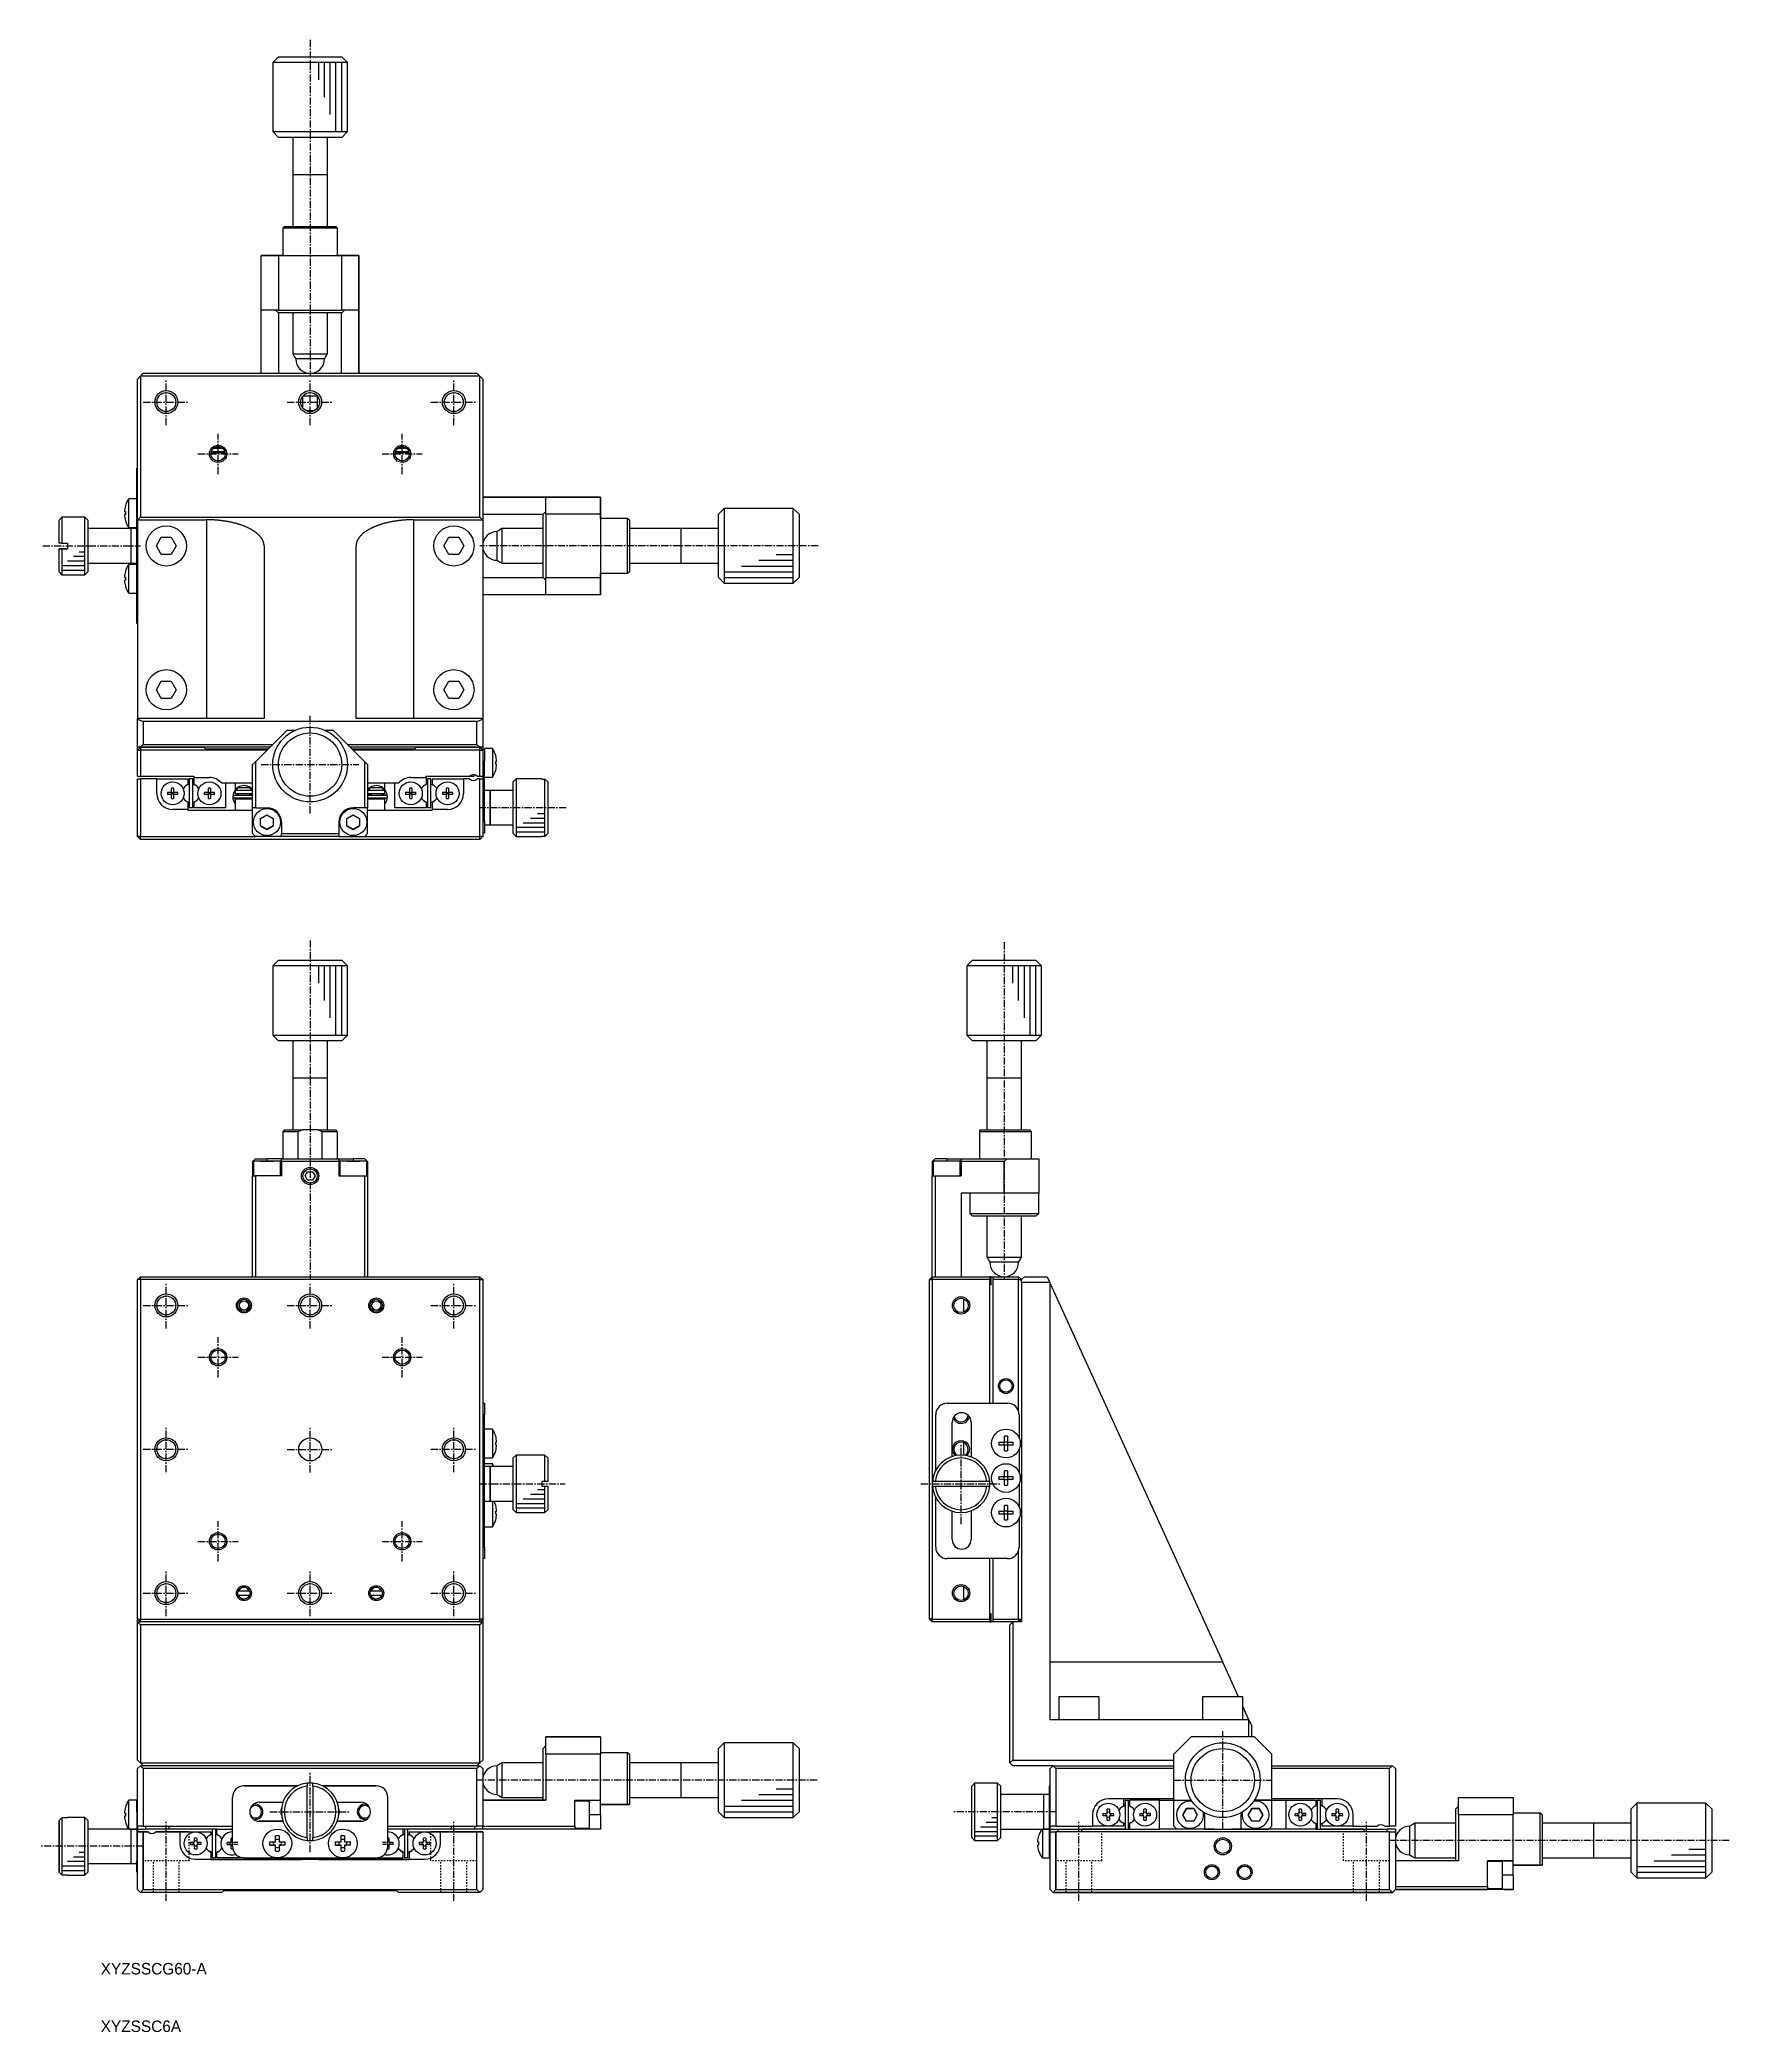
# Model space of a CAD drawing. Extents: x 93 to 387, y 67 to 413.
import ezdxf

# ---------------------------------------------------------------- set-up
doc = ezdxf.new("R2010")
doc.units = 0
doc.linetypes.add('CENTER', pattern=[2, 1.25, -0.25, 0.25, -0.25])
doc.linetypes.add('DOT', pattern=[0.5, 0.25, -0.25])
doc.layers.get('0').update_dxf_attribs({"linetype": 'CONTINUOUS'})

msp = doc.modelspace()

# ---------------------------------------------------------------- texts
at = {"color": 7, "linetype": 'CONTINUOUS'}
for s, p in [('XYZSSCG60-A', (103.88, 76.78)), ('XYZSSC6A', (103.88, 66.78))]:
    msp.add_text(s, height=2, dxfattribs=at).set_placement(p)

# ---------------------------------------------------------------- linework, layer by layer
at = {"color": 1, "linetype": 'CENTER'}
for p, q in [((140.28, 413), (140.28, 354.55)), ((115.28, 346.05), (115.28, 354.05)), ((140.28, 346.05), (140.28, 354.05)), ((165.28, 346.05), (165.28, 354.05)), ((111.28, 350.05), (119.28, 350.05)), ((136.28, 350.05), (144.28, 350.05)), ((161.28, 350.05), (169.28, 350.05)), ((124.28, 337.55), (124.28, 344.55)), ((156.28, 337.55), (156.28, 344.55)), ((120.78, 341.05), (127.78, 341.05)), ((152.78, 341.05), (159.78, 341.05)), ((93.8, 325.05), (110.78, 325.05)), ((228.59, 325.05), (169.78, 325.05)), ((140.28, 278.55), (140.28, 295.55)), ((131.78, 287.05), (148.78, 287.05)), ((184.81, 279.55), (169.78, 279.55)), ((140.28, 256.5), (140.28, 197.55)), ((260.95, 256.16), (260.95, 197.55)), ((115.28, 189.05), (115.28, 197.05)), ((140.28, 189.05), (140.28, 197.05)), ((165.28, 189.05), (165.28, 197.05)), ((111.28, 193.05), (119.28, 193.05)), ((136.28, 193.05), (144.28, 193.05)), ((161.28, 193.05), (169.28, 193.05)), ((124.28, 180.55), (124.28, 187.55)), ((156.28, 180.55), (156.28, 187.55)), ((120.78, 184.05), (127.78, 184.05)), ((152.78, 184.05), (159.78, 184.05)), ((115.28, 164.05), (115.28, 172.05)), ((140.3, 164.03), (140.3, 172.03)), ((165.28, 164.05), (165.28, 172.05)), ((111.28, 168.05), (119.28, 168.05)), ((136.3, 168.03), (144.3, 168.03)), ((161.28, 168.05), (169.28, 168.05)), ((253.45, 155.05), (253.45, 169.05)), ((169.78, 162.05), (184.64, 162.05)), ((246.45, 162.05), (260.45, 162.05)), ((124.28, 148.55), (124.28, 155.55)), ((156.28, 148.55), (156.28, 155.55)), ((120.78, 152.05), (127.78, 152.05)), ((152.78, 152.05), (159.78, 152.05)), ((115.28, 139.05), (115.28, 147.05)), ((140.28, 139.05), (140.28, 147.05)), ((165.28, 139.05), (165.28, 147.05)), ((111.28, 143.05), (119.28, 143.05)), ((136.28, 143.05), (144.28, 143.05)), ((161.28, 143.05), (169.28, 143.05)), ((298.95, 102.05), (298.95, 119.05)), ((140.28, 98.05), (140.28, 112.05)), ((228.41, 110.55), (169.28, 110.55)), ((290.45, 110.55), (307.45, 110.55)), ((133.28, 105.05), (147.28, 105.05)), ((269.95, 105.05), (252.03, 105.05)), ((115.28, 89.55), (115.28, 103.55)), ((165.28, 89.55), (165.28, 103.55)), ((273.95, 89.55), (273.95, 103.55)), ((323.95, 89.55), (323.95, 103.55)), ((111.28, 99.05), (93.29, 99.05)), ((386.98, 100.05), (327.95, 100.05))]:
    msp.add_line(p, q, dxfattribs=at)
at = {"color": 7, "linetype": 'CONTINUOUS'}
for p, q in [((134.78, 410.05), (133.78, 409.05)), ((133.78, 409.05), (133.78, 397.05)), ((146.78, 409.05), (133.78, 409.05)), ((133.78, 409.05), (133.78, 409.05)), ((134.78, 410.05), (145.78, 410.05)), ((134.78, 410.05), (145.78, 410.05)), ((146.78, 409.05), (145.78, 410.05)), ((146.78, 397.05), (146.78, 409.05)), ((133.78, 397.05), (146.78, 397.05)), ((133.78, 397.05), (134.78, 396.05)), ((145.78, 396.05), (134.78, 396.05)), ((137.28, 396.05), (137.28, 389.55)), ((143.28, 389.55), (143.28, 396.05)), ((145.78, 396.05), (146.78, 397.05)), ((137.28, 389.55), (137.28, 380.55)), ((143.28, 380.55), (143.28, 389.55)), ((135.83, 380.55), (135.53, 380.25)), ((145.03, 380.25), (135.53, 380.25)), ((135.53, 380.25), (135.53, 375.55)), ((135.83, 380.55), (144.73, 380.55)), ((135.83, 380.55), (137.28, 380.55)), ((143.28, 380.55), (144.73, 380.55)), ((145.03, 380.25), (144.73, 380.55)), ((145.03, 375.55), (145.03, 380.25)), ((131.78, 366.05), (131.78, 375.55)), ((134.58, 375.55), (131.78, 375.55)), ((131.78, 375.55), (134.78, 375.55)), ((135.53, 375.55), (134.58, 375.55)), ((134.78, 375.55), (134.78, 366.05)), ((134.78, 375.55), (145.78, 375.55)), ((135.53, 375.55), (145.03, 375.55)), ((145.98, 375.55), (145.03, 375.55)), ((145.78, 375.55), (148.78, 375.55)), ((145.78, 366.05), (145.78, 375.55)), ((148.78, 375.55), (145.98, 375.55)), ((148.78, 375.55), (148.78, 366.05)), ((148.78, 371.05), (148.78, 375.55)), ((148.78, 366.05), (148.78, 371.05)), ((131.78, 355.05), (131.78, 366.05)), ((134.78, 366.05), (131.78, 366.05)), ((134.28, 366.05), (134.78, 365.55)), ((134.78, 366.05), (145.78, 366.05)), ((145.78, 365.55), (134.78, 365.55)), ((134.8, 365.55), (134.8, 355.05)), ((137.28, 365.55), (137.28, 358.42)), ((143.28, 358.42), (143.28, 365.55)), ((145.76, 355.05), (145.76, 365.55)), ((148.78, 366.05), (145.78, 366.05)), ((145.78, 365.55), (146.28, 366.05)), ((148.78, 355.05), (148.78, 366.05)), ((148.78, 366.05), (148.78, 355.05)), ((137.28, 358.42), (143.28, 358.42)), ((137.28, 358.42), (137.53, 357.99)), ((137.53, 357.99), (137.78, 357.55)), ((142.78, 357.55), (137.78, 357.55)), ((142.78, 357.55), (143.03, 357.99)), ((143.03, 357.99), (143.28, 358.42)), ((110.78, 354.55), (110.28, 354.05)), ((110.28, 329.55), (110.28, 354.05)), ((111.28, 355.05), (110.78, 354.55)), ((110.78, 354.55), (110.78, 330.05)), ((169.78, 354.55), (110.78, 354.55)), ((111.28, 355.05), (133.28, 355.05)), ((133.28, 355.05), (135.88, 355.05)), ((135.88, 355.05), (169.28, 355.05)), ((169.78, 354.55), (169.28, 355.05)), ((169.78, 330.05), (169.78, 354.55)), ((170.28, 354.05), (169.78, 354.55)), ((170.28, 354.05), (170.28, 329.55)), ((139.03, 348.98), (139.03, 351.05)), ((141.45, 351.05), (139.1, 351.05)), ((141.53, 351.05), (141.53, 348.98)), ((140.97, 348.55), (139.59, 348.55)), ((125.51, 341.25), (123.04, 341.25)), ((125.51, 341.25), (123.04, 341.25)), ((123.09, 341.45), (125.46, 341.45)), ((123.53, 342.05), (123.93, 342.05)), ((125.03, 342.05), (123.53, 342.05)), ((123.84, 342.05), (123.88, 342.05)), ((123.88, 342.05), (123.88, 342.24)), ((123.88, 342.05), (124.08, 342.05)), ((123.88, 341.25), (123.88, 341.45)), ((124.63, 342.25), (123.93, 342.25)), ((124.08, 342.05), (124.08, 342.25)), ((124.08, 342.05), (124.72, 342.05)), ((124.08, 341.25), (124.08, 341.45)), ((124.63, 342.05), (124.72, 342.05)), ((124.63, 342.05), (125.03, 342.05)), ((157.51, 341.25), (155.04, 341.25)), ((157.51, 341.25), (155.04, 341.25)), ((155.09, 341.45), (157.46, 341.45)), ((155.53, 342.05), (155.93, 342.05)), ((157.03, 342.05), (155.53, 342.05)), ((155.84, 342.05), (156.72, 342.05)), ((156.63, 342.25), (155.93, 342.25)), ((156.48, 342.05), (156.48, 342.25)), ((156.48, 342.05), (156.48, 342.25)), ((156.48, 341.25), (156.48, 341.45)), ((156.48, 341.25), (156.48, 341.45)), ((156.63, 342.05), (156.72, 342.05)), ((156.63, 342.05), (157.03, 342.05)), ((156.68, 342.05), (156.68, 342.25)), ((156.68, 342.24), (156.68, 342.05)), ((156.68, 341.4), (156.68, 341.45)), ((156.68, 341.4), (156.68, 341.45)), ((156.68, 341.45), (156.68, 341.25)), ((156.68, 341.25), (156.68, 341.45)), ((110.13, 336.55), (110.13, 338.55)), ((110.22, 338.55), (110.13, 338.55)), ((110.13, 338.55), (110.22, 338.55)), ((110.13, 330.75), (110.13, 336.55)), ((108.74, 328.25), (108.74, 333.25)), ((110.13, 333.25), (108.74, 333.25)), ((181.28, 333.55), (170.28, 333.55)), ((170.28, 333.55), (181.28, 333.55)), ((181.28, 333.55), (190.78, 333.55)), ((186.28, 333.55), (181.28, 333.55)), ((181.28, 330.55), (181.28, 333.55)), ((190.78, 333.55), (186.28, 333.55)), ((190.78, 330.75), (190.78, 333.55)), ((190.78, 333.55), (190.78, 330.55)), ((97.13, 330.05), (96.63, 329.55)), ((96.63, 325.55), (96.63, 329.55)), ((101.13, 330.05), (97.13, 330.05)), ((97.13, 330.05), (97.13, 325.55)), ((101.13, 320.05), (101.13, 330.05)), ((101.63, 329.55), (101.13, 330.05)), ((101.63, 329.55), (101.63, 320.55)), ((101.63, 329.55), (101.63, 328.05)), ((107.99, 331.01), (108.17, 331.01)), ((108.17, 330.49), (107.99, 330.49)), ((108.16, 332.02), (108.17, 332.01)), ((108.17, 329.49), (108.16, 329.49)), ((108.17, 329.49), (108.16, 329.49)), ((110.13, 319.35), (110.13, 330.75)), ((110.32, 329.6), (110.28, 329.55)), ((110.28, 329.55), (110.28, 295.05)), ((110.78, 330.05), (110.32, 329.6)), ((110.32, 329.6), (122.28, 329.6)), ((110.78, 330.05), (169.78, 330.05)), ((158.28, 329.6), (170.23, 329.6)), ((170.23, 329.6), (169.78, 330.05)), ((170.28, 329.55), (170.23, 329.6)), ((180.78, 330.53), (170.28, 330.53)), ((170.28, 329.55), (170.28, 295.05)), ((181.28, 331.05), (180.78, 330.55)), ((180.78, 319.55), (180.78, 330.55)), ((181.28, 330.55), (181.28, 319.55)), ((190.78, 330.55), (181.28, 330.55)), ((190.78, 329.8), (190.78, 330.75)), ((190.78, 330.55), (190.78, 319.55)), ((195.48, 329.8), (190.78, 329.8)), ((190.78, 329.8), (190.78, 320.3)), ((195.48, 320.3), (195.48, 329.8)), ((195.78, 329.5), (195.48, 329.8)), ((195.78, 329.5), (195.78, 320.6)), ((195.78, 329.5), (195.78, 328.05)), ((212.28, 331.55), (211.28, 330.55)), ((211.28, 319.55), (211.28, 330.55)), ((212.28, 331.55), (212.28, 318.55)), ((224.28, 331.55), (212.28, 331.55)), ((224.28, 318.55), (224.28, 331.55)), ((225.28, 330.55), (224.28, 331.55)), ((224.28, 331.55), (224.28, 331.55)), ((225.28, 330.55), (225.28, 319.55)), ((225.28, 330.55), (225.28, 319.55)), ((97.13, 325.55), (96.63, 325.55)), ((97.13, 325.55), (98.13, 325.55)), ((98.13, 325.55), (98.13, 324.55)), ((109.13, 328.05), (101.63, 328.05)), ((101.63, 328.05), (101.63, 322.05)), ((101.63, 328.05), (101.63, 325.05)), ((108.74, 328.25), (110.13, 328.25)), ((110.13, 328.05), (109.13, 328.05)), ((109.13, 328.05), (109.13, 322.05)), ((109.13, 328.05), (109.13, 322.05)), ((113.55, 325.05), (114.41, 326.55)), ((114.41, 326.55), (116.14, 326.55)), ((116.14, 326.55), (117.01, 325.05)), ((163.55, 325.05), (164.41, 326.55)), ((164.41, 326.55), (166.14, 326.55)), ((166.14, 326.55), (167.01, 325.05)), ((173.21, 327.8), (172.78, 327.55)), ((172.78, 322.55), (172.78, 327.55)), ((173.64, 328.05), (173.21, 327.8)), ((180.78, 328.05), (173.64, 328.05)), ((173.64, 328.05), (173.64, 322.05)), ((204.78, 328.05), (195.78, 328.05)), ((211.28, 328.05), (204.78, 328.05)), ((96.63, 320.55), (96.63, 324.55)), ((97.13, 324.55), (96.63, 324.55)), ((96.63, 324.55), (97.13, 324.55)), ((98.13, 324.55), (97.13, 324.55)), ((97.13, 324.55), (98.13, 324.55)), ((97.13, 324.55), (97.13, 320.05)), ((101.63, 325.05), (101.63, 322.05)), ((101.63, 322.05), (101.63, 320.55)), ((101.63, 322.05), (109.13, 322.05)), ((109.13, 322.05), (110.13, 322.05)), ((114.41, 323.55), (113.55, 325.05)), ((116.14, 323.55), (114.41, 323.55)), ((117.01, 325.05), (116.14, 323.55)), ((132.28, 325.04), (132.28, 295.05)), ((148.28, 295.05), (148.28, 325.04)), ((164.41, 323.55), (163.55, 325.05)), ((166.14, 323.55), (164.41, 323.55)), ((167.01, 325.05), (166.14, 323.55)), ((172.78, 322.55), (173.21, 322.3)), ((173.21, 322.3), (173.64, 322.05)), ((173.64, 322.05), (180.78, 322.05)), ((195.78, 322.05), (195.78, 320.6)), ((195.78, 322.05), (204.78, 322.05)), ((204.78, 322.05), (211.28, 322.05)), ((96.63, 320.55), (97.13, 320.05)), ((97.13, 320.05), (101.13, 320.05)), ((101.13, 320.05), (101.63, 320.55)), ((107.99, 319.61), (108.17, 319.61)), ((108.17, 319.09), (107.99, 319.09)), ((108.16, 320.62), (108.17, 320.61)), ((108.74, 316.85), (108.74, 321.85)), ((110.13, 321.85), (108.74, 321.85)), ((110.13, 318.28), (110.13, 319.35)), ((170.28, 319.58), (180.78, 319.58)), ((180.78, 319.55), (181.28, 319.05)), ((181.28, 319.55), (190.78, 319.55)), ((181.28, 316.55), (181.28, 319.55)), ((190.78, 320.3), (195.48, 320.3)), ((190.78, 319.35), (190.78, 320.3)), ((190.78, 319.55), (190.78, 316.55)), ((190.78, 316.55), (190.78, 319.35)), ((195.48, 320.3), (195.78, 320.6)), ((211.28, 319.55), (212.28, 318.55)), ((212.28, 318.55), (224.28, 318.55)), ((224.28, 318.55), (225.28, 319.55)), ((108.17, 318.09), (108.16, 318.09)), ((108.17, 318.09), (108.16, 318.09)), ((108.74, 316.85), (110.13, 316.85)), ((110.13, 313.55), (110.13, 318.28)), ((181.28, 316.55), (170.28, 316.55)), ((190.78, 316.55), (181.28, 316.55)), ((110.13, 311.55), (110.13, 313.55)), ((110.22, 311.55), (110.13, 311.55)), ((113.55, 300.05), (114.41, 301.55)), ((114.41, 301.55), (116.14, 301.55)), ((116.14, 301.55), (117.01, 300.05)), ((163.55, 300.05), (164.41, 301.55)), ((164.41, 301.55), (166.14, 301.55)), ((166.14, 301.55), (167.01, 300.05)), ((114.41, 298.55), (113.55, 300.05)), ((116.14, 298.55), (114.41, 298.55)), ((117.01, 300.05), (116.14, 298.55)), ((164.41, 298.55), (163.55, 300.05)), ((166.14, 298.55), (164.41, 298.55)), ((167.01, 300.05), (166.14, 298.55)), ((113.28, 295.05), (110.28, 295.05)), ((110.28, 294.96), (110.28, 295.05)), ((110.28, 290.05), (110.28, 294.96)), ((110.28, 294.96), (111.28, 294.51)), ((169.28, 294.51), (111.28, 294.51)), ((111.28, 294.51), (111.28, 290.55)), ((113.63, 295.05), (113.28, 295.05)), ((116.93, 295.05), (113.63, 295.05)), ((117.28, 295.05), (116.93, 295.05)), ((132.28, 295.05), (117.28, 295.05)), ((163.28, 295.05), (148.28, 295.05)), ((167.28, 295.05), (163.28, 295.05)), ((170.28, 295.05), (167.28, 295.05)), ((169.28, 294.51), (170.28, 294.96)), ((169.28, 290.55), (169.28, 294.51)), ((170.28, 295.05), (170.28, 294.96)), ((170.28, 294.96), (170.28, 290.05)), ((136.28, 293.05), (130.78, 287.55)), ((136.28, 293.05), (137.78, 293.05)), ((142.78, 293.05), (144.28, 293.05)), ((149.78, 287.55), (144.28, 293.05)), ((110.28, 289.55), (110.28, 290.05)), ((110.78, 290.05), (110.28, 290.05)), ((110.78, 290.05), (110.28, 289.55)), ((110.28, 285.05), (110.28, 289.55)), ((110.28, 289.55), (110.78, 289.55)), ((110.78, 290.05), (111.28, 290.55)), ((121.78, 290.05), (110.78, 290.05)), ((110.78, 290.05), (121.78, 290.05)), ((110.78, 290.05), (110.78, 289.55)), ((132.78, 289.55), (110.78, 289.55)), ((110.78, 289.55), (110.78, 285.05)), ((111.28, 290.55), (133.78, 290.55)), ((133.28, 290.05), (121.78, 290.05)), ((122.13, 289.7), (121.78, 290.05)), ((132.93, 289.7), (122.13, 289.7)), ((130.28, 287.05), (130.78, 287.55)), ((130.78, 287.55), (130.78, 279.55)), ((146.78, 290.55), (169.28, 290.55)), ((158.78, 290.05), (147.28, 290.05)), ((158.43, 289.7), (147.63, 289.7)), ((169.78, 289.55), (147.78, 289.55)), ((149.78, 279.55), (149.78, 287.55)), ((149.78, 287.55), (150.28, 287.05)), ((158.78, 290.05), (158.43, 289.7)), ((169.78, 290.05), (158.78, 290.05)), ((158.78, 290.05), (169.78, 290.05)), ((169.28, 290.55), (169.78, 290.05)), ((170.28, 290.05), (169.78, 290.05)), ((170.28, 289.55), (169.78, 290.05)), ((169.78, 289.55), (169.78, 290.05)), ((169.78, 285.05), (169.78, 289.55)), ((169.78, 289.55), (170.28, 289.55)), ((170.28, 290.05), (170.28, 289.65)), ((170.28, 289.55), (170.28, 289.65)), ((170.28, 289.65), (170.58, 289.65)), ((170.28, 289.55), (170.28, 285.05)), ((171.97, 289.85), (170.58, 289.85)), ((170.58, 289.85), (170.58, 289.65)), ((170.58, 289.65), (170.58, 287.65)), ((170.58, 277.15), (170.58, 287.65)), ((171.97, 289.85), (171.97, 287.35)), ((172.54, 288.61), (172.55, 288.62)), ((172.54, 287.61), (172.71, 287.61)), ((110.28, 285.05), (110.78, 285.05)), ((110.28, 274.55), (110.28, 284.55)), ((110.28, 284.55), (110.78, 284.55)), ((110.78, 285.05), (120.08, 285.05)), ((110.78, 284.55), (110.78, 274.55)), ((113.63, 284.55), (110.78, 284.55)), ((113.63, 284.55), (119.08, 284.55)), ((113.63, 282), (113.63, 284.55)), ((119.08, 283.6), (119.08, 284.55)), ((119.28, 284.55), (119.28, 279.55)), ((119.88, 284.55), (119.28, 284.55)), ((119.88, 279.55), (119.88, 284.55)), ((120.08, 285.05), (120.08, 284.8)), ((120.08, 284.8), (122.78, 284.8)), ((120.08, 284.8), (120.08, 283.6)), ((130.28, 279.55), (130.28, 287.05)), ((150.28, 287.05), (150.28, 279.55)), ((157.78, 284.8), (160.48, 284.8)), ((160.48, 285.05), (168.02, 285.05)), ((160.48, 284.8), (160.48, 285.05)), ((160.48, 284.8), (160.48, 283.6)), ((160.68, 284.55), (160.68, 279.55)), ((161.28, 284.55), (160.68, 284.55)), ((161.28, 279.55), (161.28, 284.55)), ((161.48, 284.55), (166.93, 284.55)), ((161.48, 284.55), (161.48, 283.6)), ((168.02, 284.55), (166.93, 284.55)), ((166.93, 284.55), (166.93, 282)), ((168, 285.05), (168.78, 285.05)), ((168.02, 285.05), (168.78, 285.05)), ((168.78, 285.05), (168.78, 285.3)), ((169.34, 285.05), (169.78, 285.05)), ((169.78, 284.55), (169.34, 284.55)), ((169.78, 285.05), (170.28, 285.05)), ((169.78, 274.55), (169.78, 284.55)), ((169.78, 284.55), (170.28, 284.55)), ((170.28, 285.05), (170.28, 284.55)), ((170.28, 284.55), (170.28, 274.55)), ((170.58, 284.85), (171.97, 284.85)), ((171.97, 287.35), (171.97, 284.85)), ((172.71, 287.09), (172.54, 287.09)), ((172.55, 286.09), (172.54, 286.09)), ((176.08, 284.55), (175.58, 284.05)), ((175.58, 275.05), (175.58, 284.05)), ((180.58, 284.55), (176.08, 284.55)), ((176.08, 284.55), (176.08, 274.55)), ((180.58, 284.55), (180.58, 284.54)), ((180.58, 284.54), (181.08, 284.54)), ((181.08, 274.57), (181.08, 284.54)), ((181.08, 284.54), (181.58, 284.04)), ((181.58, 284.04), (181.58, 275.07)), ((115.49, 282.23), (116.2, 282.23)), ((116.2, 281.87), (115.49, 281.87)), ((116.2, 282.23), (116.2, 282.94)), ((116.21, 282.22), (116.2, 282.23)), ((116.21, 281.88), (116.2, 281.87)), ((116.2, 281.17), (116.2, 281.87)), ((116.21, 282.22), (116.55, 282.22)), ((116.21, 281.88), (116.21, 282.22)), ((116.55, 281.88), (116.21, 281.88)), ((116.55, 282.22), (116.56, 282.23)), ((116.55, 282.22), (116.55, 281.88)), ((116.55, 281.88), (116.56, 281.87)), ((116.56, 282.94), (116.56, 282.23)), ((116.56, 282.23), (117.26, 282.23)), ((116.56, 281.87), (116.56, 281.17)), ((117.26, 281.87), (116.56, 281.87)), ((119.08, 283.6), (118.82, 283.45)), ((118.82, 280.65), (119.08, 280.5)), ((119.08, 279.25), (119.08, 280.5)), ((120.34, 283.45), (120.08, 283.6)), ((120.08, 280.5), (120.34, 280.65)), ((120.08, 280.5), (120.08, 279.55)), ((121.89, 282.23), (122.6, 282.23)), ((122.6, 281.87), (121.89, 281.87)), ((122.6, 282.23), (122.6, 282.94)), ((122.61, 282.22), (122.6, 282.23)), ((122.61, 281.88), (122.6, 281.87)), ((122.6, 281.17), (122.6, 281.87)), ((122.61, 282.22), (122.95, 282.22)), ((122.61, 281.88), (122.61, 282.22)), ((122.95, 281.88), (122.61, 281.88)), ((122.95, 282.22), (122.96, 282.23)), ((122.95, 282.22), (122.95, 281.88)), ((122.95, 281.88), (122.96, 281.87)), ((122.96, 282.94), (122.96, 282.23)), ((122.96, 282.23), (123.66, 282.23)), ((122.96, 281.87), (122.96, 281.17)), ((123.66, 281.87), (122.96, 281.87)), ((124.86, 283.85), (127.7, 283.85)), ((125.58, 283.85), (125.58, 279.55)), ((126.97, 282.16), (126.83, 281.48)), ((127, 282.24), (126.99, 282.22)), ((126.99, 282.22), (127.22, 282.16)), ((130.28, 281.65), (127.03, 281.65)), ((127.03, 281.26), (130.28, 281.26)), ((127.22, 282.16), (127.28, 282.12)), ((127.27, 281.05), (127.23, 281.26)), ((127.28, 281.04), (127.27, 281.05)), ((127.28, 283.85), (127.28, 282.69)), ((127.28, 282.55), (127.28, 282.05)), ((127.33, 282.55), (127.28, 282.55)), ((127.28, 282.05), (130.28, 282.05)), ((130.28, 281.05), (127.28, 281.05)), ((127.28, 281.05), (127.28, 279.05)), ((127.33, 282.55), (127.86, 283.05)), ((130.22, 282.55), (127.33, 282.55)), ((127.34, 281.85), (127.78, 281.85)), ((127.34, 281.85), (127.78, 281.85)), ((127.7, 283.85), (129.85, 283.85)), ((127.78, 282.05), (127.78, 281.65)), ((127.78, 281.26), (127.78, 281.05)), ((127.86, 283.05), (129.69, 283.05)), ((129.69, 283.05), (130.22, 282.55)), ((129.78, 281.65), (129.78, 282.05)), ((129.78, 281.85), (130.22, 281.85)), ((129.78, 281.85), (130.22, 281.85)), ((129.78, 281.05), (129.78, 281.26)), ((129.85, 283.85), (130.28, 283.85)), ((130.21, 282.05), (130.28, 281.86)), ((130.28, 282.55), (130.22, 282.55)), ((150.28, 283.85), (150.7, 283.85)), ((150.33, 282.55), (150.28, 282.55)), ((150.28, 282.05), (153.28, 282.05)), ((153.53, 281.65), (150.28, 281.65)), ((150.28, 281.26), (153.53, 281.26)), ((153.28, 281.05), (150.28, 281.05)), ((150.33, 282.55), (150.86, 283.05)), ((153.22, 282.55), (150.33, 282.55)), ((150.34, 281.85), (150.78, 281.85)), ((150.34, 281.85), (150.78, 281.85)), ((150.7, 283.85), (152.85, 283.85)), ((150.78, 282.05), (150.78, 281.65)), ((150.78, 281.26), (150.78, 281.05)), ((150.86, 283.05), (152.69, 283.05)), ((152.69, 283.05), (153.22, 282.55)), ((152.78, 281.65), (152.78, 282.05)), ((152.78, 281.85), (153.22, 281.85)), ((152.78, 281.85), (153.22, 281.85)), ((152.78, 281.05), (152.78, 281.26)), ((152.85, 283.85), (155.7, 283.85)), ((153.21, 282.05), (153.32, 281.65)), ((153.28, 282.55), (153.22, 282.55)), ((153.28, 282.69), (153.28, 283.85)), ((153.28, 282.05), (153.28, 282.55)), ((153.32, 281.26), (153.28, 281.05)), ((153.28, 281.05), (153.28, 281.04)), ((153.28, 279.05), (153.28, 281.05)), ((153.57, 282.22), (153.56, 282.24)), ((153.59, 282.16), (153.57, 282.22)), ((154.98, 283.85), (154.98, 279.55)), ((156.89, 282.23), (157.6, 282.23)), ((157.6, 281.87), (156.89, 281.87)), ((157.6, 282.23), (157.6, 282.94)), ((157.61, 282.22), (157.6, 282.23)), ((157.61, 281.88), (157.6, 281.87)), ((157.6, 281.17), (157.6, 281.87)), ((157.61, 282.22), (157.95, 282.22)), ((157.61, 281.88), (157.61, 282.22)), ((157.95, 281.88), (157.61, 281.88)), ((157.95, 282.22), (157.96, 282.23)), ((157.95, 282.22), (157.95, 281.88)), ((157.95, 281.88), (157.96, 281.87)), ((157.96, 282.94), (157.96, 282.23)), ((157.96, 282.23), (158.66, 282.23)), ((157.96, 281.87), (157.96, 281.17)), ((158.66, 281.87), (157.96, 281.87)), ((160.22, 283.45), (160.48, 283.6)), ((160.48, 280.5), (160.22, 280.65)), ((160.48, 280.5), (160.48, 279.55)), ((161.48, 283.6), (161.74, 283.45)), ((161.74, 280.65), (161.48, 280.5)), ((161.48, 280.5), (161.48, 279.25)), ((163.29, 282.23), (164, 282.23)), ((164, 281.87), (163.29, 281.87)), ((164, 282.23), (164, 282.94)), ((164.01, 282.22), (164, 282.23)), ((164.01, 281.88), (164, 281.87)), ((164, 281.17), (164, 281.87)), ((164.01, 282.22), (164.35, 282.22)), ((164.01, 281.88), (164.01, 282.22)), ((164.35, 281.88), (164.01, 281.88)), ((164.35, 282.22), (164.36, 282.23)), ((164.35, 282.22), (164.35, 281.88)), ((164.35, 281.88), (164.36, 281.87)), ((164.36, 282.94), (164.36, 282.23)), ((164.36, 282.23), (165.06, 282.23)), ((164.36, 281.87), (164.36, 281.17)), ((165.06, 281.87), (164.36, 281.87)), ((171.58, 282.55), (170.58, 282.55)), ((171.58, 276.55), (171.58, 282.55)), ((171.58, 282.55), (171.58, 276.55)), ((175.58, 282.55), (171.58, 282.55)), ((119.08, 279.25), (116.38, 279.25)), ((119.08, 279.05), (119.08, 279.25)), ((130.28, 279.05), (119.08, 279.05)), ((119.88, 279.55), (119.28, 279.55)), ((125.58, 279.55), (120.08, 279.55)), ((130.28, 275.05), (130.28, 279.55)), ((130.78, 279.55), (130.28, 279.55)), ((130.78, 279.55), (132.78, 279.55)), ((131.68, 277.69), (132.78, 278.32)), ((131.68, 276.42), (131.68, 277.69)), ((132.78, 278.32), (133.88, 277.69)), ((133.88, 277.69), (133.88, 276.42)), ((135.28, 277.05), (135.28, 275.05)), ((145.28, 277.05), (145.28, 275.05)), ((146.68, 277.69), (147.78, 278.32)), ((146.68, 276.42), (146.68, 277.69)), ((149.78, 279.55), (147.78, 279.55)), ((147.78, 278.32), (148.88, 277.69)), ((148.88, 277.69), (148.88, 276.42)), ((150.28, 279.55), (149.78, 279.55)), ((150.28, 275.05), (150.28, 279.55)), ((161.48, 279.05), (150.28, 279.05)), ((160.48, 279.55), (154.98, 279.55)), ((161.28, 279.55), (160.68, 279.55)), ((164.18, 279.25), (161.48, 279.25)), ((161.48, 279.05), (161.48, 279.25)), ((170.58, 277.15), (170.58, 275.15)), ((110.78, 274.55), (110.28, 274.55)), ((110.78, 274.05), (110.28, 274.55)), ((110.78, 274.55), (130.78, 274.55)), ((110.78, 274.05), (110.78, 274.55)), ((169.78, 274.05), (110.78, 274.05)), ((130.28, 275.05), (130.78, 274.55)), ((135.28, 274.55), (130.78, 274.55)), ((131.68, 276.42), (132.78, 275.78)), ((132.78, 275.78), (131.68, 276.42)), ((132.78, 275.78), (133.88, 276.42)), ((133.88, 276.42), (132.78, 275.78)), ((135.28, 275.05), (145.28, 275.05)), ((135.28, 274.55), (135.28, 275.05)), ((145.28, 274.55), (135.28, 274.55)), ((145.28, 275.05), (145.28, 274.55)), ((145.28, 274.55), (149.78, 274.55)), ((146.68, 276.42), (147.78, 275.78)), ((147.78, 275.78), (146.68, 276.42)), ((147.78, 275.78), (148.88, 276.42)), ((148.88, 276.42), (147.78, 275.78)), ((149.78, 274.55), (150.28, 275.05)), ((149.78, 274.55), (169.78, 274.55)), ((169.78, 274.05), (170.28, 274.55)), ((170.28, 274.55), (169.78, 274.55)), ((169.78, 274.05), (169.78, 274.55)), ((170.58, 275.15), (170.28, 275.15)), ((170.58, 276.55), (171.58, 276.55)), ((171.58, 276.55), (175.58, 276.55)), ((175.58, 275.05), (176.08, 274.55)), ((176.08, 274.55), (180.58, 274.55)), ((180.58, 274.57), (180.58, 274.55)), ((181.08, 274.57), (180.58, 274.57)), ((181.58, 275.07), (181.08, 274.57)), ((134.78, 253.05), (133.78, 252.05)), ((134.78, 253.05), (145.78, 253.05)), ((146.78, 252.05), (145.78, 253.05)), ((255.45, 253.05), (254.45, 252.05)), ((255.45, 253.05), (261, 253.05)), ((261, 253.05), (266.45, 253.05)), ((267.45, 252.05), (266.45, 253.05)), ((146.78, 252.05), (133.78, 252.05)), ((133.78, 252.05), (133.78, 240.05)), ((146.78, 240.05), (146.78, 252.05)), ((254.45, 252.05), (254.45, 240.05)), ((261.01, 252.05), (254.45, 252.05)), ((267.45, 252.05), (261.01, 252.05)), ((267.45, 240.05), (267.45, 252.05)), ((133.78, 240.05), (146.78, 240.05)), ((133.78, 240.05), (134.78, 239.05)), ((133.78, 240.05), (133.78, 240.05)), ((145.78, 239.05), (134.78, 239.05)), ((137.28, 239.05), (134.78, 239.05)), ((143.28, 239.05), (137.28, 239.05)), ((143.28, 239.05), (137.28, 239.05)), ((137.28, 239.05), (137.28, 232.55)), ((143.28, 232.55), (143.28, 239.05)), ((145.78, 239.05), (143.28, 239.05)), ((145.78, 239.05), (146.78, 240.05)), ((254.45, 240.05), (267.45, 240.05)), ((254.45, 240.05), (255.45, 239.05)), ((266.45, 239.05), (255.45, 239.05)), ((257.95, 239.05), (257.95, 232.55)), ((263.95, 232.55), (263.95, 239.05)), ((266.45, 239.05), (267.45, 240.05)), ((137.28, 232.55), (137.28, 223.55)), ((143.28, 223.55), (143.28, 232.55)), ((257.95, 232.55), (257.95, 223.55)), ((263.95, 223.55), (263.95, 232.55)), ((135.83, 223.55), (135.53, 223.25)), ((135.53, 223.25), (135.53, 218.55)), ((138.16, 223.25), (135.53, 223.25)), ((135.83, 223.55), (138.96, 223.55)), ((138.96, 223.55), (138.16, 223.25)), ((138.16, 223.25), (138.16, 218.55)), ((141.6, 223.55), (138.96, 223.55)), ((141.6, 223.55), (144.73, 223.55)), ((142.4, 223.25), (141.6, 223.55)), ((145.03, 223.25), (142.4, 223.25)), ((142.4, 218.55), (142.4, 223.25)), ((145.03, 223.25), (144.73, 223.55)), ((145.03, 218.55), (145.03, 223.25)), ((256.7, 223.55), (265.4, 223.55)), ((256.7, 223.25), (256.7, 223.55)), ((265.7, 223.25), (256.7, 223.25)), ((256.7, 218.55), (256.7, 223.25)), ((265.7, 223.25), (265.4, 223.55)), ((265.7, 218.55), (265.7, 223.25)), ((130.78, 218.55), (130.28, 218.05)), ((130.43, 218.15), (130.43, 215.55)), ((135.13, 218.15), (130.43, 218.15)), ((135.13, 218.15), (130.43, 218.15)), ((130.78, 218.55), (132.78, 218.55)), ((132.78, 218.15), (131.68, 218.15)), ((131.68, 218.15), (132.78, 218.15)), ((135.28, 218.55), (132.78, 218.55)), ((132.78, 218.15), (133.88, 218.15)), ((133.88, 218.15), (132.78, 218.15)), ((135.13, 215.55), (135.13, 218.15)), ((135.28, 218.55), (145.28, 218.55)), ((135.28, 218.05), (135.28, 218.55)), ((145.28, 218.55), (147.78, 218.55)), ((145.28, 218.55), (145.28, 218.05)), ((150.13, 218.15), (145.43, 218.15)), ((150.13, 218.15), (145.43, 218.15)), ((145.43, 218.15), (145.43, 215.55)), ((147.78, 218.15), (146.68, 218.15)), ((146.68, 218.15), (147.78, 218.15)), ((149.78, 218.55), (147.78, 218.55)), ((147.78, 218.15), (148.88, 218.15)), ((148.88, 218.15), (147.78, 218.15)), ((150.28, 218.05), (149.78, 218.55)), ((150.13, 215.55), (150.13, 218.15)), ((248.95, 218.55), (248.45, 218.05)), ((248.6, 218.15), (248.6, 215.55)), ((250.95, 218.15), (248.6, 218.15)), ((250.95, 218.55), (248.95, 218.55)), ((250.95, 218.55), (253.45, 218.55)), ((253.3, 218.15), (250.95, 218.15)), ((253.3, 215.55), (253.3, 218.15)), ((253.45, 218.55), (261.45, 218.55)), ((253.45, 218.05), (253.45, 218.55)), ((261.45, 218.55), (260.95, 218.05)), ((261.45, 218.55), (266.95, 218.55)), ((266.95, 218.55), (266.95, 212.55)), ((130.28, 218.05), (130.28, 215.55)), ((130.28, 198.05), (130.28, 215.55)), ((130.28, 215.55), (130.78, 215.55)), ((130.78, 215.55), (130.78, 198.05)), ((135.28, 215.55), (130.78, 215.55)), ((145.28, 218.05), (135.28, 218.05)), ((135.28, 218.05), (135.28, 215.55)), ((139.41, 215.55), (139.85, 216.3)), ((139.85, 214.8), (139.41, 215.55)), ((139.85, 216.3), (140.71, 216.3)), ((140.71, 214.8), (139.85, 214.8)), ((140.71, 216.3), (141.14, 215.55)), ((141.14, 215.55), (140.71, 214.8)), ((145.28, 218.05), (145.28, 215.55)), ((145.28, 215.55), (149.78, 215.55)), ((149.78, 198.05), (149.78, 215.55)), ((149.78, 215.55), (150.28, 215.55)), ((150.28, 218.05), (150.28, 215.55)), ((150.28, 215.55), (150.28, 198.05)), ((248.45, 218.05), (248.45, 215.55)), ((248.45, 198.05), (248.45, 215.55)), ((248.45, 215.55), (248.95, 215.55)), ((248.95, 215.55), (248.95, 198.05)), ((248.95, 215.55), (253.45, 215.55)), ((260.95, 218.05), (253.45, 218.05)), ((253.45, 218.05), (253.45, 215.55)), ((260.95, 212.55), (260.95, 218.05)), ((253.45, 212.55), (253.45, 198.05)), ((260.95, 212.55), (253.45, 212.55)), ((254.95, 212.55), (254.95, 209.05)), ((266.95, 212.55), (260.95, 212.55)), ((266.95, 209.05), (266.95, 212.55)), ((254.95, 209.05), (260.95, 209.05)), ((254.95, 209.05), (255.45, 208.55)), ((260.95, 208.55), (255.45, 208.55)), ((257.95, 208.55), (257.95, 201.42)), ((260.95, 209.05), (266.95, 209.05)), ((266.45, 208.55), (260.95, 208.55)), ((263.95, 201.42), (263.95, 208.55)), ((266.45, 208.55), (266.95, 209.05)), ((257.95, 201.42), (263.95, 201.42)), ((257.95, 201.42), (258.2, 200.99)), ((258.2, 200.99), (258.45, 200.55)), ((263.45, 200.55), (263.7, 200.99)), ((263.7, 200.99), (263.95, 201.42)), ((110.78, 198.05), (110.28, 197.55)), ((110.28, 138.55), (110.28, 197.55)), ((110.78, 197.55), (110.28, 197.55)), ((110.78, 198.05), (130.78, 198.05)), ((110.78, 197.55), (110.78, 198.05)), ((169.78, 197.55), (110.78, 197.55)), ((110.78, 197.55), (110.78, 138.55)), ((130.78, 198.05), (149.78, 198.05)), ((130.78, 198.05), (149.78, 198.05)), ((149.78, 198.05), (169.78, 198.05)), ((170.28, 197.55), (169.78, 198.05)), ((169.78, 197.55), (169.78, 198.05)), ((169.78, 138.55), (169.78, 197.55)), ((169.78, 197.55), (170.28, 197.55)), ((170.28, 197.55), (170.28, 138.55)), ((247.95, 197.55), (248.45, 198.05)), ((247.95, 138.55), (247.95, 197.55)), ((247.95, 197.55), (248.45, 197.55)), ((248.45, 198.05), (258.45, 198.05)), ((248.45, 197.55), (248.45, 198.05)), ((248.45, 197.55), (248.45, 162.05)), ((258.45, 197.55), (248.45, 197.55)), ((263.45, 200.55), (258.45, 200.55)), ((258.7, 198.05), (258.45, 198.05)), ((258.45, 198.05), (258.45, 197.55)), ((258.45, 176.05), (258.45, 197.55)), ((258.7, 198.05), (258.95, 198.05)), ((258.7, 196.65), (258.7, 198.05)), ((258.95, 198.05), (263.45, 198.05)), ((258.95, 198.05), (258.95, 197.55)), ((258.95, 197.55), (258.95, 176.05)), ((263.45, 197.55), (258.95, 197.55)), ((263.45, 198.05), (263.95, 197.55)), ((263.45, 198.05), (263.45, 197.55)), ((263.45, 174.68), (263.45, 197.55)), ((263.45, 197.55), (263.95, 197.55)), ((264.45, 198.05), (263.95, 197.55)), ((263.95, 197.05), (263.95, 197.55)), ((264.45, 198.05), (268.41, 198.05)), ((268.41, 198.05), (268.86, 197.05)), ((253.95, 191.91), (253.95, 194.2)), ((258.7, 196.65), (258.45, 196.65)), ((263.95, 197.05), (263.95, 138.05)), ((268.86, 197.05), (263.95, 197.05)), ((268.95, 196.85), (268.86, 197.05)), ((268.95, 196.85), (298.94, 131.05)), ((268.95, 195.05), (268.95, 196.85)), ((268.95, 194.7), (268.95, 195.05)), ((268.95, 191.4), (268.95, 194.7)), ((268.95, 191.05), (268.95, 191.4)), ((268.95, 145.05), (268.95, 191.05)), ((170.28, 176.05), (170.58, 176.05)), ((170.58, 176.05), (170.58, 174.05)), ((170.58, 151.05), (170.58, 174.05)), ((249.05, 164.43), (249.05, 174.05)), ((251.05, 176.05), (261.55, 176.05)), ((263.55, 174.05), (263.55, 170.03)), ((171.97, 171.55), (170.58, 171.55)), ((171.97, 171.55), (171.97, 166.55)), ((172.54, 170.31), (172.55, 170.32)), ((251.9, 166.81), (251.9, 172.75)), ((255.2, 172.75), (255.2, 166.74)), ((260.99, 169.31), (260.99, 170.31)), ((261.51, 170.31), (261.51, 169.31)), ((170.58, 166.55), (171.97, 166.55)), ((172.54, 169.31), (172.71, 169.31)), ((172.71, 168.79), (172.54, 168.79)), ((172.55, 167.79), (172.54, 167.79)), ((176.08, 167.05), (175.58, 166.55)), ((175.58, 157.55), (175.58, 166.55)), ((181.08, 167.05), (176.08, 167.05)), ((176.08, 167.05), (176.08, 157.05)), ((181.08, 162.45), (181.08, 167.05)), ((181.58, 166.55), (181.08, 167.05)), ((181.58, 166.55), (181.58, 162.45)), ((181.58, 166.55), (181.58, 162.45)), ((253.95, 167.03), (253.95, 169.2)), ((259.99, 169.31), (260.99, 169.31)), ((260.99, 168.79), (259.99, 168.79)), ((260.95, 168.79), (260.95, 169.31)), ((260.99, 169.35), (261.51, 169.35)), ((260.99, 167.79), (260.99, 168.79)), ((261.51, 168.75), (260.99, 168.75)), ((261.51, 169.31), (262.51, 169.31)), ((262.51, 168.79), (261.51, 168.79)), ((261.51, 168.79), (261.51, 167.79)), ((261.55, 169.31), (261.55, 168.79)), ((263.55, 168.07), (263.55, 164.03)), ((171.97, 165.55), (170.58, 165.55)), ((171.58, 165.05), (170.58, 165.05)), ((171.58, 159.05), (171.58, 165.05)), ((171.58, 165.05), (171.58, 159.05)), ((175.58, 165.05), (171.58, 165.05)), ((171.97, 165.55), (171.97, 165.05)), ((259.99, 163.31), (260.99, 163.31)), ((260.99, 162.79), (259.99, 162.79)), ((260.95, 162.79), (260.95, 163.31)), ((260.99, 163.31), (260.99, 164.31)), ((260.99, 163.35), (261.51, 163.35)), ((260.99, 161.79), (260.99, 162.79)), ((261.51, 162.75), (260.99, 162.75)), ((261.51, 164.31), (261.51, 163.31)), ((261.51, 163.31), (262.51, 163.31)), ((261.51, 162.79), (261.51, 161.79)), ((262.51, 162.79), (261.51, 162.79)), ((261.55, 163.31), (261.55, 162.79)), ((180.58, 162.45), (180.58, 161.65)), ((181.08, 162.45), (180.58, 162.45)), ((180.58, 162.45), (180.58, 161.65)), ((180.58, 161.65), (181.08, 161.65)), ((181.58, 162.45), (181.08, 162.45)), ((181.08, 161.65), (181.58, 161.65)), ((181.08, 157.05), (181.08, 161.65)), ((181.58, 161.65), (181.58, 157.55)), ((181.58, 161.65), (181.58, 157.55)), ((248.45, 162.05), (248.45, 138.55)), ((248.97, 162.45), (248.47, 162.45)), ((248.47, 161.65), (248.97, 161.65)), ((257.94, 162.45), (248.97, 162.45)), ((248.97, 161.65), (257.94, 161.65)), ((249.05, 151.05), (249.05, 159.68)), ((258.44, 162.45), (257.94, 162.45)), ((257.94, 161.65), (258.44, 161.65)), ((263.55, 162.07), (263.55, 158.03)), ((170.58, 159.05), (171.58, 159.05)), ((171.58, 159.05), (175.58, 159.05)), ((171.97, 159.05), (171.97, 154.55)), ((172.54, 158.31), (172.55, 158.32)), ((172.54, 157.31), (172.71, 157.31)), ((172.71, 156.79), (172.54, 156.79)), ((175.58, 157.55), (176.08, 157.05)), ((176.08, 157.05), (181.08, 157.05)), ((181.08, 157.05), (181.58, 157.55)), ((251.9, 152.35), (251.9, 157.3)), ((255.2, 157.37), (255.2, 152.35)), ((259.99, 157.31), (260.99, 157.31)), ((260.99, 156.79), (259.99, 156.79)), ((260.95, 156.79), (260.95, 157.31)), ((260.99, 157.31), (260.99, 158.31)), ((260.99, 157.35), (261.51, 157.35)), ((260.99, 155.79), (260.99, 156.79)), ((261.51, 156.75), (260.99, 156.75)), ((261.51, 158.31), (261.51, 157.31)), ((261.51, 157.31), (262.51, 157.31)), ((262.51, 156.79), (261.51, 156.79)), ((261.51, 156.79), (261.51, 155.79)), ((261.55, 157.31), (261.55, 156.79)), ((263.55, 156.07), (263.55, 151.05)), ((170.58, 154.55), (171.97, 154.55)), ((172.55, 155.79), (172.54, 155.79)), ((170.58, 149.05), (170.28, 149.05)), ((170.58, 151.05), (170.58, 149.05)), ((261.55, 149.05), (251.05, 149.05)), ((258.45, 138.55), (258.45, 149.05)), ((258.95, 149.05), (258.95, 138.55)), ((263.45, 138.55), (263.45, 150.43)), ((127.78, 143.44), (129.77, 143.46)), ((127.86, 143.45), (127.78, 143.44)), ((127.78, 142.64), (127.87, 142.65)), ((127.86, 143.45), (129.69, 143.46)), ((129.7, 142.66), (127.87, 142.65)), ((129.77, 143.46), (129.69, 143.46)), ((129.7, 142.66), (129.78, 142.66)), ((150.78, 143.44), (152.77, 143.46)), ((150.86, 143.45), (150.78, 143.44)), ((150.78, 142.64), (150.87, 142.65)), ((150.86, 143.45), (152.69, 143.46)), ((152.7, 142.66), (150.87, 142.65)), ((152.77, 143.46), (152.69, 143.46)), ((152.7, 142.66), (152.78, 142.66)), ((253.95, 141.91), (253.95, 144.2)), ((268.95, 144.7), (268.95, 145.05)), ((268.95, 141.4), (268.95, 144.7)), ((110.28, 138.05), (110.28, 138.55)), ((110.28, 138.55), (110.78, 138.05)), ((110.28, 138.55), (110.78, 138.55)), ((110.78, 138.55), (169.78, 138.55)), ((110.78, 138.05), (110.78, 138.55)), ((169.78, 138.05), (170.28, 138.55)), ((170.28, 138.55), (169.78, 138.55)), ((169.78, 138.05), (169.78, 138.55)), ((170.28, 138.55), (170.28, 138.05)), ((248.45, 138.05), (247.95, 138.55)), ((248.45, 138.55), (247.95, 138.55)), ((248.45, 138.55), (258.45, 138.55)), ((248.45, 138.05), (248.45, 138.55)), ((258.7, 139.45), (258.45, 139.45)), ((258.45, 138.55), (258.45, 138.05)), ((258.7, 138.05), (258.7, 139.45)), ((258.95, 138.55), (263.45, 138.55)), ((258.95, 138.55), (258.95, 138.05)), ((263.45, 138.05), (263.95, 138.55)), ((263.45, 138.55), (263.45, 138.05)), ((263.45, 138.55), (263.95, 138.55)), ((268.95, 141.05), (268.95, 141.4)), ((268.95, 121.05), (268.95, 141.05)), ((110.28, 114.05), (110.28, 138.05)), ((110.28, 138.05), (110.78, 138.05)), ((110.28, 138.05), (110.78, 137.55)), ((169.78, 138.05), (110.78, 138.05)), ((169.78, 137.55), (110.78, 137.55)), ((110.78, 137.55), (110.78, 113.55)), ((169.78, 137.55), (170.28, 138.05)), ((169.78, 138.05), (170.28, 138.05)), ((169.78, 113.55), (169.78, 137.55)), ((170.28, 138.05), (170.28, 114.05)), ((258.45, 138.05), (248.45, 138.05)), ((258.45, 138.05), (258.7, 138.05)), ((258.95, 138.05), (258.7, 138.05)), ((262.45, 138.05), (258.95, 138.05)), ((261.95, 137.55), (262.45, 138.05)), ((261.95, 113.55), (261.95, 137.55)), ((262.45, 138.05), (262.45, 114.05)), ((263.95, 138.05), (262.45, 138.05)), ((301.67, 125.05), (298.94, 131.05)), ((277.45, 125.05), (270.45, 125.05)), ((270.45, 125.05), (270.45, 121.05)), ((277.45, 121.05), (277.45, 125.05)), ((302.45, 125.05), (295.45, 125.05)), ((295.45, 125.05), (295.45, 121.05)), ((302.45, 121.05), (302.45, 125.05)), ((303.5, 121.05), (302.45, 123.34)), ((190.78, 118.05), (181.28, 118.05)), ((181.28, 118.05), (190.78, 118.05)), ((181.28, 115.05), (181.28, 118.05)), ((190.78, 118.05), (190.78, 115.05)), ((303.45, 121.05), (268.95, 121.05)), ((293.45, 118.05), (290.45, 115.05)), ((304.45, 118.05), (293.45, 118.05)), ((303.45, 121.05), (303.5, 121.05)), ((303.45, 118.05), (303.45, 121.05)), ((303.5, 121.05), (303.95, 120.05)), ((303.95, 120.05), (303.95, 118.05)), ((307.45, 115.05), (304.45, 118.05)), ((181.28, 116.55), (180.78, 116.05)), ((180.78, 107.05), (180.78, 116.05)), ((181.28, 115.05), (181.28, 107.05)), ((190.78, 115.05), (181.28, 115.05)), ((195.48, 115.3), (190.78, 115.3)), ((190.78, 107.05), (190.78, 115.05)), ((195.48, 106.3), (195.48, 115.3)), ((195.78, 115), (195.48, 115.3)), ((195.78, 115), (195.78, 106.3)), ((212.28, 117.05), (211.28, 116.05)), ((211.28, 110.5), (211.28, 116.05)), ((212.28, 117.05), (212.28, 110.49)), ((224.28, 117.05), (212.28, 117.05)), ((224.28, 104.05), (224.28, 117.05)), ((225.28, 116.05), (224.28, 117.05)), ((225.28, 116.05), (225.28, 105.05)), ((290.45, 107.05), (290.45, 115.05)), ((307.45, 107.05), (307.45, 115.05)), ((110.78, 113.55), (110.28, 114.05)), ((110.28, 112.55), (110.78, 113.05)), ((110.28, 102.55), (110.28, 112.55)), ((110.78, 113.55), (169.78, 113.55)), ((111.28, 113.05), (110.78, 113.55)), ((110.78, 113.05), (111.28, 113.05)), ((110.78, 113.05), (111.28, 112.55)), ((169.28, 113.05), (111.28, 113.05)), ((169.28, 112.55), (111.28, 112.55)), ((111.28, 112.55), (111.28, 102.55)), ((169.78, 113.55), (169.28, 113.05)), ((169.28, 113.05), (169.78, 113.05)), ((169.28, 112.55), (169.78, 113.05)), ((169.28, 102.55), (169.28, 112.55)), ((170.28, 114.05), (169.78, 113.55)), ((169.78, 113.05), (170.28, 112.55)), ((170.28, 112.55), (170.28, 102.55)), ((173.21, 113.3), (172.78, 113.05)), ((172.78, 110.53), (172.78, 113.05)), ((173.64, 113.55), (173.21, 113.3)), ((180.78, 113.55), (173.64, 113.55)), ((173.64, 113.55), (173.64, 110.53)), ((204.78, 113.55), (195.78, 113.55)), ((211.28, 113.55), (204.78, 113.55)), ((262.45, 114.05), (261.95, 113.55)), ((261.95, 113.55), (262.45, 113.05)), ((262.45, 114.05), (290.45, 114.05)), ((269.45, 113.05), (262.45, 113.05)), ((268.95, 112.55), (269.45, 113.05)), ((268.95, 102.55), (268.95, 112.55)), ((269.45, 113.05), (290.45, 113.05)), ((269.45, 113.05), (269.95, 112.55)), ((290.45, 112.55), (269.95, 112.55)), ((269.95, 112.55), (269.95, 102.55)), ((307.45, 113.05), (328.45, 113.05)), ((327.95, 112.55), (307.45, 112.55)), ((327.95, 112.55), (328.45, 113.05)), ((327.95, 102.55), (327.95, 112.55)), ((328.45, 113.05), (328.95, 112.55)), ((328.95, 112.55), (328.95, 102.55)), ((126.78, 99.05), (126.78, 107.55)), ((128.78, 109.55), (138.1, 109.55)), ((138.1, 109.55), (128.78, 109.55)), ((139.78, 110.03), (139.78, 109.53)), ((139.78, 100.58), (139.78, 109.53)), ((140.78, 109.53), (140.78, 110.03)), ((140.78, 109.53), (140.78, 100.58)), ((142.46, 109.55), (151.78, 109.55)), ((151.78, 109.55), (142.46, 109.55)), ((153.78, 99.05), (153.78, 107.55)), ((172.78, 108.05), (172.78, 110.53)), ((172.78, 108.05), (173.21, 107.8)), ((173.21, 107.8), (173.64, 107.55)), ((173.64, 110.53), (173.64, 107.55)), ((173.64, 107.55), (180.78, 107.55)), ((195.78, 107.55), (204.78, 107.55)), ((204.78, 107.55), (211.28, 107.55)), ((211.28, 105.05), (211.28, 110.5)), ((212.28, 110.49), (212.28, 104.05)), ((255.3, 109.53), (255.8, 110.03)), ((255.3, 100.58), (255.3, 109.53)), ((255.8, 110.03), (255.8, 100.08)), ((256.8, 110.03), (255.8, 110.03)), ((259.8, 110.05), (256.8, 110.05)), ((256.8, 110.05), (256.8, 110.03)), ((260.3, 109.55), (259.8, 110.05)), ((259.8, 100.05), (259.8, 110.05)), ((260.3, 109.55), (260.3, 100.55)), ((267.8, 108.05), (260.3, 108.05)), ((268.8, 108.05), (267.8, 108.05)), ((267.8, 108.05), (267.8, 102.05)), ((267.8, 108.05), (267.8, 102.05)), ((268.8, 107.55), (268.8, 109.55)), ((268.8, 109.55), (268.95, 109.55)), ((268.8, 97.05), (268.8, 107.55)), ((281.75, 107.35), (290.45, 107.35)), ((281.75, 107.3), (281.75, 107.35)), ((307.45, 107.35), (316.15, 107.35)), ((316.15, 107.3), (316.15, 107.35)), ((339.95, 107.55), (349.45, 107.55)), ((339.95, 104.55), (339.95, 107.55)), ((349.45, 107.55), (349.45, 104.55)), ((96.63, 103.53), (97.13, 104.03)), ((98.13, 104.03), (97.13, 104.03)), ((97.13, 104.03), (97.13, 94.08)), ((101.13, 104.05), (98.13, 104.05)), ((98.13, 104.05), (98.13, 104.03)), ((98.13, 104.05), (98.13, 104.03)), ((101.13, 94.05), (101.13, 104.05)), ((101.63, 103.55), (101.13, 104.05)), ((107.99, 104.81), (108.17, 104.81)), ((108.17, 104.29), (107.99, 104.29)), ((108.16, 105.82), (108.17, 105.81)), ((108.74, 102.05), (108.74, 107.05)), ((110.13, 107.05), (108.74, 107.05)), ((110.13, 107.05), (110.13, 96.55)), ((110.13, 105.05), (110.13, 107.05)), ((110.28, 107.05), (110.13, 107.05)), ((110.13, 107.05), (110.28, 107.05)), ((131.43, 106.7), (135.56, 106.7)), ((145, 106.7), (149.13, 106.7)), ((170.28, 107.05), (181.28, 107.05)), ((181.28, 107.05), (170.28, 107.05)), ((186.28, 107.05), (190.78, 107.05)), ((186.28, 102.55), (186.28, 107.05)), ((188.88, 106.9), (186.28, 106.9)), ((188.88, 102.2), (188.88, 106.9)), ((190.78, 104.55), (190.78, 107.05)), ((195.48, 106.3), (190.78, 106.3)), ((190.78, 106.3), (195.48, 106.3)), ((190.78, 104.55), (190.78, 102.05)), ((195.48, 106.3), (195.78, 106.3)), ((195.78, 106.3), (195.48, 106.3)), ((211.28, 105.05), (212.28, 104.05)), ((212.28, 104.05), (224.28, 104.05)), ((224.28, 104.05), (225.28, 105.05)), ((276.3, 104.55), (276.3, 102.55)), ((278.12, 104.75), (278.85, 104.75)), ((278.85, 104.35), (278.12, 104.35)), ((278.85, 104.75), (278.85, 105.48)), ((278.85, 103.62), (278.85, 104.35)), ((281.75, 107.3), (279.05, 107.3)), ((279.25, 105.48), (279.25, 104.75)), ((279.25, 104.75), (279.98, 104.75)), ((279.98, 104.35), (279.25, 104.35)), ((279.25, 104.35), (279.25, 103.62)), ((281.46, 105.93), (281.75, 106.1)), ((281.75, 106.1), (281.75, 107.3)), ((281.95, 107.05), (281.95, 102.05)), ((281.95, 107.05), (282.55, 107.05)), ((282.55, 102.05), (282.55, 107.05)), ((287.95, 107.05), (282.75, 107.05)), ((282.75, 107.05), (282.75, 106.1)), ((282.75, 106.1), (283.05, 105.93)), ((282.75, 106.1), (283.05, 105.93)), ((284.52, 104.75), (285.07, 104.75)), ((284.52, 104.75), (285.25, 104.75)), ((285.25, 104.35), (284.52, 104.35)), ((285.25, 104.75), (285.07, 104.75)), ((285.25, 104.75), (285.25, 105.48)), ((285.25, 103.62), (285.25, 104.35)), ((285.65, 105.48), (285.65, 104.75)), ((285.84, 104.75), (285.65, 104.75)), ((285.65, 104.75), (286.38, 104.75)), ((286.38, 104.35), (285.65, 104.35)), ((285.65, 104.35), (285.65, 103.62)), ((286.38, 104.75), (285.84, 104.75)), ((287.95, 102.05), (287.95, 107.05)), ((287.95, 107.05), (290.45, 107.05)), ((290.45, 107.05), (293.25, 107.05)), ((290.45, 107.05), (293.25, 107.05)), ((290.45, 102.55), (290.45, 107.05)), ((292.62, 105.65), (291.98, 104.55)), ((291.98, 104.55), (292.62, 105.65)), ((292.62, 103.45), (291.98, 104.55)), ((293.89, 105.65), (292.62, 105.65)), ((292.62, 105.65), (293.89, 105.65)), ((294.52, 104.55), (293.89, 105.65)), ((293.89, 105.65), (294.52, 104.55)), ((294.52, 104.55), (293.89, 103.45)), ((295.75, 104.55), (295.75, 102.05)), ((302.15, 102.05), (302.15, 104.55)), ((304.02, 105.65), (303.38, 104.55)), ((303.38, 104.55), (304.02, 105.65)), ((304.02, 103.45), (303.38, 104.55)), ((305.29, 105.65), (304.02, 105.65)), ((304.02, 105.65), (305.29, 105.65)), ((307.45, 107.05), (304.65, 107.05)), ((304.65, 107.05), (307.45, 107.05)), ((305.92, 104.55), (305.29, 105.65)), ((305.29, 105.65), (305.92, 104.55)), ((305.92, 104.55), (305.29, 103.45)), ((307.45, 107.05), (309.95, 107.05)), ((307.45, 102.55), (307.45, 107.05)), ((309.95, 102.05), (309.95, 107.05)), ((309.95, 107.05), (315.15, 107.05)), ((311.52, 104.75), (312.07, 104.75)), ((311.52, 104.75), (312.25, 104.75)), ((312.25, 104.35), (311.52, 104.35)), ((312.25, 104.75), (312.07, 104.75)), ((312.25, 104.75), (312.25, 105.48)), ((312.25, 103.62), (312.25, 104.35)), ((312.65, 105.48), (312.65, 104.75)), ((312.65, 104.75), (313.38, 104.75)), ((312.84, 104.75), (312.65, 104.75)), ((313.38, 104.35), (312.65, 104.35)), ((312.65, 104.35), (312.65, 103.62)), ((313.38, 104.75), (312.84, 104.75)), ((315.15, 106.1), (314.86, 105.93)), ((315.15, 106.1), (314.86, 105.93)), ((315.15, 107.05), (315.15, 106.1)), ((315.35, 107.05), (315.35, 102.05)), ((315.35, 107.05), (315.95, 107.05)), ((315.95, 102.05), (315.95, 107.05)), ((318.85, 107.3), (316.15, 107.3)), ((316.15, 107.3), (316.15, 106.1)), ((316.45, 105.93), (316.15, 106.1)), ((317.92, 104.75), (318.65, 104.75)), ((318.65, 104.35), (317.92, 104.35)), ((318.65, 104.75), (318.65, 105.48)), ((318.65, 103.62), (318.65, 104.35)), ((319.05, 105.48), (319.05, 104.75)), ((319.05, 104.75), (319.78, 104.75)), ((319.78, 104.35), (319.05, 104.35)), ((319.05, 104.35), (319.05, 103.62)), ((321.6, 102.55), (321.6, 104.55)), ((339.95, 106.05), (339.45, 105.55)), ((339.45, 96.55), (339.45, 105.55)), ((349.45, 104.55), (339.95, 104.55)), ((339.95, 104.55), (339.95, 96.55)), ((354.15, 104.8), (349.45, 104.8)), ((349.45, 96.55), (349.45, 104.55)), ((354.15, 95.8), (354.15, 104.8)), ((354.45, 104.5), (354.15, 104.8)), ((354.45, 104.5), (354.45, 95.8)), ((370.95, 106.55), (369.95, 105.55)), ((369.95, 100), (369.95, 105.55)), ((382.95, 106.55), (370.95, 106.55)), ((370.95, 106.55), (370.95, 99.99)), ((382.95, 93.55), (382.95, 106.55)), ((383.95, 105.55), (382.95, 106.55)), ((383.95, 105.55), (383.95, 94.55)), ((96.63, 103.53), (96.63, 94.58)), ((96.63, 94.58), (96.63, 103.53)), ((101.63, 103.55), (101.63, 94.55)), ((108.74, 102.05), (101.63, 102.05)), ((108.17, 103.29), (108.16, 103.29)), ((108.17, 103.29), (108.16, 103.29)), ((108.74, 102.05), (110.13, 102.05)), ((109.13, 102.05), (108.74, 102.05)), ((110.13, 102.05), (109.13, 102.05)), ((109.13, 102.05), (109.13, 99.05)), ((109.13, 102.05), (109.13, 99.05)), ((111.28, 102.55), (110.28, 102.55)), ((110.28, 102.55), (110.28, 101.55)), ((110.28, 102.05), (111.68, 102.05)), ((110.28, 91.55), (110.28, 101.55)), ((111.28, 101.55), (110.28, 101.55)), ((110.28, 101.55), (111.28, 101.55)), ((111.28, 102.55), (126.78, 102.55)), ((111.28, 101.55), (111.28, 91.55)), ((112.12, 101.55), (111.28, 101.55)), ((112.12, 101.55), (111.28, 101.55)), ((112.12, 101.55), (111.28, 101.55)), ((112.12, 101.55), (111.28, 101.55)), ((112.12, 101.55), (111.28, 101.55)), ((111.28, 101.55), (112.12, 101.55)), ((111.68, 102.55), (111.68, 102.05)), ((115.78, 102.05), (111.68, 102.05)), ((117.63, 101.55), (113.44, 101.55)), ((117.63, 101.55), (113.44, 101.55)), ((113.44, 101.55), (117.63, 101.55)), ((117.63, 101.55), (113.44, 101.55)), ((117.63, 101.55), (113.44, 101.55)), ((117.63, 101.55), (113.44, 101.55)), ((115.78, 102.05), (115.78, 102.55)), ((123.28, 102.05), (115.78, 102.05)), ((119.28, 101.55), (117.63, 101.55)), ((119.28, 101.55), (117.63, 101.55)), ((119.28, 101.55), (117.63, 101.55)), ((119.28, 101.55), (117.63, 101.55)), ((117.63, 101.55), (120.38, 101.55)), ((117.63, 101.55), (120.38, 101.55)), ((117.63, 101.55), (117.63, 99.55)), ((120.18, 99.75), (120.18, 100.48)), ((120.38, 101.55), (123.08, 101.55)), ((120.38, 101.55), (123.08, 101.55)), ((120.58, 100.48), (120.58, 99.75)), ((123.08, 101.1), (122.78, 100.93)), ((123.08, 101.1), (123.08, 101.55)), ((123.28, 102.05), (123.28, 97.05)), ((123.88, 102.05), (123.28, 102.05)), ((123.88, 97.05), (123.88, 102.05)), ((124.08, 102.05), (123.88, 102.05)), ((124.08, 102.05), (126.78, 102.05)), ((124.08, 101.1), (124.08, 102.05)), ((124.37, 100.93), (124.08, 101.1)), ((126.58, 99.75), (126.58, 100.48)), ((131.43, 103.4), (135.56, 103.4)), ((135.56, 103.4), (131.43, 103.4)), ((134.28, 99.85), (134.28, 100.87)), ((134.88, 100.87), (134.88, 99.85)), ((139.78, 100.58), (139.78, 100.08)), ((140.78, 100.08), (140.78, 100.58)), ((145, 103.4), (149.13, 103.4)), ((149.13, 103.4), (145, 103.4)), ((145.68, 99.85), (145.68, 100.87)), ((146.28, 100.87), (146.28, 99.85)), ((153.78, 102.55), (169.28, 102.55)), ((156.48, 102.05), (153.78, 102.05)), ((153.98, 100.48), (153.98, 99.75)), ((156.18, 100.93), (156.48, 101.1)), ((156.48, 101.1), (156.48, 102.05)), ((156.68, 102.05), (156.48, 102.05)), ((156.68, 102.05), (156.68, 97.05)), ((157.28, 102.05), (156.68, 102.05)), ((164.78, 102.05), (157.28, 102.05)), ((157.28, 97.05), (157.28, 102.05)), ((157.48, 101.55), (160.18, 101.55)), ((157.48, 101.55), (160.18, 101.55)), ((157.48, 101.55), (157.48, 101.1)), ((157.48, 101.1), (157.77, 100.93)), ((159.98, 99.75), (159.98, 100.48)), ((160.18, 101.55), (162.93, 101.55)), ((160.18, 101.55), (162.93, 101.55)), ((160.38, 100.48), (160.38, 99.75)), ((162.93, 101.55), (161.28, 101.55)), ((162.93, 101.55), (161.28, 101.55)), ((162.93, 101.55), (161.28, 101.55)), ((162.93, 101.55), (161.28, 101.55)), ((169.28, 101.55), (162.93, 101.55)), ((169.28, 101.55), (162.93, 101.55)), ((162.93, 101.55), (169.28, 101.55)), ((169.28, 101.55), (162.93, 101.55)), ((169.28, 101.55), (162.93, 101.55)), ((169.28, 101.55), (162.93, 101.55)), ((162.93, 99.55), (162.93, 101.55)), ((164.78, 102.55), (164.78, 102.05)), ((168.88, 102.05), (164.78, 102.05)), ((168.88, 102.55), (168.88, 102.05)), ((170.28, 102.05), (168.88, 102.05)), ((170.28, 102.55), (169.28, 102.55)), ((169.28, 91.55), (169.28, 101.55)), ((169.28, 101.55), (170.28, 101.55)), ((170.28, 101.55), (169.28, 101.55)), ((170.28, 102.55), (186.28, 102.55)), ((170.28, 102.05), (170.28, 102.55)), ((186.28, 102.05), (170.28, 102.05)), ((170.28, 101.55), (170.28, 91.55)), ((186.28, 102.55), (186.28, 102.05)), ((186.28, 102.2), (188.88, 102.2)), ((190.78, 102.05), (186.28, 102.05)), ((255.8, 100.08), (255.3, 100.58)), ((259.8, 100.05), (260.3, 100.55)), ((260.3, 102.05), (267.58, 102.05)), ((266.94, 100.9), (266.94, 100.87)), ((267.58, 102.05), (267.58, 97.05)), ((268.8, 102.05), (267.58, 102.05)), ((267.58, 102.05), (267.8, 102.05)), ((267.8, 102.05), (268.8, 102.05)), ((269.95, 102.55), (268.95, 102.55)), ((268.95, 101.55), (268.95, 102.55)), ((268.95, 102.05), (270.35, 102.05)), ((268.95, 91.55), (268.95, 101.55)), ((268.95, 101.55), (269.95, 101.55)), ((269.95, 102.55), (276.3, 102.55)), ((327.95, 101.55), (269.95, 101.55)), ((269.95, 101.55), (269.95, 91.55)), ((270.35, 102.05), (274.45, 102.05)), ((270.35, 101.55), (270.35, 102.05)), ((281.95, 102.05), (274.45, 102.05)), ((274.45, 102.05), (281.95, 102.05)), ((274.45, 101.55), (274.45, 102.05)), ((279.05, 102.55), (276.3, 102.55)), ((281.75, 102.55), (279.05, 102.55)), ((281.75, 103.01), (281.46, 103.18)), ((281.75, 102.55), (281.75, 103.01)), ((281.95, 102.05), (282.55, 102.05)), ((282.75, 102.05), (282.55, 102.05)), ((282.55, 102.05), (282.75, 102.05)), ((283.05, 103.18), (282.75, 103.01)), ((282.75, 103.01), (282.75, 102.05)), ((282.75, 102.05), (287.95, 102.05)), ((290.95, 102.05), (287.95, 102.05)), ((290.95, 102.05), (290.45, 102.55)), ((290.45, 102.55), (290.95, 102.05)), ((295.75, 102.05), (290.95, 102.05)), ((295.75, 102.05), (290.95, 102.05)), ((293.89, 103.45), (292.62, 103.45)), ((295.75, 102.05), (302.15, 102.05)), ((297.45, 102.05), (295.75, 102.05)), ((302.15, 102.05), (300.45, 102.05)), ((306.95, 102.05), (302.15, 102.05)), ((302.15, 102.05), (306.95, 102.05)), ((305.29, 103.45), (304.02, 103.45)), ((307.45, 102.55), (306.95, 102.05)), ((306.95, 102.05), (307.45, 102.55)), ((309.95, 102.05), (306.95, 102.05)), ((315.15, 102.05), (309.95, 102.05)), ((314.86, 103.18), (315.15, 103.01)), ((315.15, 103.01), (315.15, 102.05)), ((315.35, 102.05), (315.15, 102.05)), ((315.15, 102.05), (315.35, 102.05)), ((315.35, 102.05), (315.95, 102.05)), ((323.45, 102.05), (315.95, 102.05)), ((315.95, 102.05), (323.45, 102.05)), ((316.15, 103.01), (316.45, 103.18)), ((316.15, 103.01), (316.15, 102.55)), ((318.85, 102.55), (316.15, 102.55)), ((321.6, 102.55), (318.85, 102.55)), ((321.6, 102.55), (325.79, 102.55)), ((323.45, 102.05), (327.55, 102.05)), ((323.45, 102.05), (323.45, 101.55)), ((327.11, 102.55), (327.95, 102.55)), ((328.95, 102.05), (327.55, 102.05)), ((327.55, 101.55), (327.55, 102.05)), ((328.95, 102.55), (327.95, 102.55)), ((327.95, 91.55), (327.95, 101.55)), ((327.95, 101.55), (328.95, 101.55)), ((328.95, 102.05), (328.95, 101.55)), ((328.95, 101.55), (328.95, 91.55)), ((331.89, 102.8), (331.45, 102.55)), ((331.45, 100.03), (331.45, 102.55)), ((332.32, 103.05), (331.89, 102.8)), ((339.45, 103.05), (332.32, 103.05)), ((332.32, 103.05), (332.32, 100.03)), ((363.45, 103.05), (354.45, 103.05)), ((369.95, 103.05), (363.45, 103.05)), ((109.13, 99.05), (109.13, 96.05)), ((109.13, 99.05), (109.13, 96.05)), ((119.45, 99.75), (120.18, 99.75)), ((119.45, 99.35), (119.99, 99.35)), ((120.18, 99.35), (119.45, 99.35)), ((119.99, 99.35), (120.18, 99.35)), ((120.18, 98.62), (120.18, 99.35)), ((120.58, 99.75), (121.31, 99.75)), ((120.58, 99.35), (120.58, 98.62)), ((120.58, 99.35), (120.76, 99.35)), ((121.31, 99.35), (120.58, 99.35)), ((121.31, 99.35), (120.76, 99.35)), ((123.08, 98.01), (122.78, 98.18)), ((122.78, 98.18), (123.08, 98.01)), ((123.08, 96.8), (123.08, 98.01)), ((123.88, 97.05), (123.28, 97.05)), ((124.08, 98.01), (124.37, 98.18)), ((124.08, 98.01), (124.37, 98.18)), ((124.08, 97.05), (124.08, 98.01)), ((128.78, 97.05), (124.08, 97.05)), ((125.85, 99.75), (126.58, 99.75)), ((125.85, 99.35), (126.39, 99.35)), ((126.58, 99.35), (125.85, 99.35)), ((126.39, 99.35), (126.58, 99.35)), ((126.58, 98.62), (126.58, 99.35)), ((126.98, 99.75), (127.71, 99.75)), ((127.71, 99.35), (126.98, 99.35)), ((128.78, 97.05), (134.58, 97.05)), ((128.93, 97.05), (128.93, 96.75)), ((133.26, 99.85), (134.28, 99.85)), ((134.28, 99.25), (133.26, 99.25)), ((133.26, 99.25), (133.94, 99.25)), ((133.63, 96.75), (133.63, 97.05)), ((133.94, 99.25), (134.28, 99.25)), ((134.28, 98.24), (134.28, 99.25)), ((134.58, 97.05), (145.98, 97.05)), ((134.88, 99.85), (135.89, 99.85)), ((134.88, 99.25), (134.88, 98.24)), ((134.88, 99.25), (135.22, 99.25)), ((135.89, 99.25), (134.88, 99.25)), ((135.89, 99.25), (135.22, 99.25)), ((138.78, 97.05), (138.78, 96.75)), ((139.99, 97.05), (140.27, 97.03)), ((140.32, 97.03), (140.61, 97.05)), ((141.78, 96.75), (141.78, 97.05)), ((144.66, 99.85), (145.68, 99.85)), ((144.66, 99.25), (145.34, 99.25)), ((145.68, 99.25), (144.66, 99.25)), ((145.34, 99.25), (145.68, 99.25)), ((145.68, 98.24), (145.68, 99.25)), ((145.98, 97.05), (151.78, 97.05)), ((146.28, 99.85), (147.29, 99.85)), ((146.28, 99.25), (146.62, 99.25)), ((147.29, 99.25), (146.28, 99.25)), ((146.28, 99.25), (146.28, 98.24)), ((147.29, 99.25), (146.62, 99.25)), ((146.93, 97.05), (146.93, 96.75)), ((151.63, 96.75), (151.63, 97.05)), ((151.78, 97.05), (156.48, 97.05)), ((152.85, 99.75), (153.58, 99.75)), ((153.58, 99.35), (152.85, 99.35)), ((153.98, 99.75), (154.71, 99.75)), ((153.98, 99.35), (153.98, 98.62)), ((154.71, 99.35), (153.98, 99.35)), ((153.98, 99.35), (154.16, 99.35)), ((154.71, 99.35), (154.16, 99.35)), ((156.48, 98.01), (156.18, 98.18)), ((156.48, 98.01), (156.18, 98.18)), ((156.48, 97.05), (156.48, 98.01)), ((157.28, 97.05), (156.68, 97.05)), ((157.48, 98.01), (157.77, 98.18)), ((157.77, 98.18), (157.48, 98.01)), ((157.48, 98.01), (157.48, 96.8)), ((159.25, 99.75), (159.98, 99.75)), ((159.25, 99.35), (159.79, 99.35)), ((159.98, 99.35), (159.25, 99.35)), ((159.79, 99.35), (159.98, 99.35)), ((159.98, 98.62), (159.98, 99.35)), ((160.38, 99.75), (161.11, 99.75)), ((160.38, 99.35), (160.38, 98.62)), ((160.38, 99.35), (160.56, 99.35)), ((161.11, 99.35), (160.38, 99.35)), ((161.11, 99.35), (160.56, 99.35)), ((255.8, 100.08), (256.8, 100.08)), ((256.8, 100.08), (256.8, 100.05)), ((256.8, 100.05), (259.8, 100.05)), ((266.73, 99.85), (266.94, 99.85)), ((266.94, 99.25), (266.73, 99.25)), ((266.94, 99.85), (266.94, 99.25)), ((266.94, 98.24), (266.94, 98.2)), ((267.58, 97.05), (268.8, 97.05)), ((268.8, 97.05), (268.8, 99.05)), ((268.8, 97.05), (268.95, 97.05)), ((268.95, 97.05), (268.8, 97.05)), ((331.45, 97.55), (331.45, 100.03)), ((331.45, 97.55), (331.89, 97.3)), ((331.89, 97.3), (332.32, 97.05)), ((332.32, 100.03), (332.32, 97.05)), ((332.32, 97.05), (339.45, 97.05)), ((354.45, 97.05), (363.45, 97.05)), ((363.45, 97.05), (369.95, 97.05)), ((369.95, 94.55), (369.95, 100)), ((370.95, 99.99), (370.95, 93.55)), ((97.13, 94.08), (96.63, 94.58)), ((97.13, 94.08), (98.13, 94.08)), ((98.13, 94.08), (98.13, 94.05)), ((98.13, 94.08), (98.13, 94.05)), ((98.13, 94.05), (101.13, 94.05)), ((101.13, 94.05), (101.63, 94.55)), ((101.63, 96.05), (109.13, 96.05)), ((109.13, 96.05), (110.13, 96.05)), ((110.13, 94.55), (110.13, 96.55)), ((110.28, 94.55), (110.13, 94.55)), ((120.38, 96.8), (123.08, 96.8)), ((120.38, 96.8), (123.08, 96.8)), ((123.08, 96.8), (123.08, 96.75)), ((157.48, 96.75), (123.08, 96.75)), ((123.08, 96.75), (128.93, 96.75)), ((128.78, 96.75), (133.78, 96.75)), ((128.78, 96.75), (128.93, 96.75)), ((133.63, 96.75), (138.78, 96.75)), ((133.63, 96.75), (133.78, 96.75)), ((142.03, 96.75), (138.53, 96.75)), ((142.03, 96.75), (138.53, 96.75)), ((141.78, 96.75), (146.93, 96.75)), ((146.78, 96.75), (151.78, 96.75)), ((146.78, 96.75), (146.93, 96.75)), ((151.63, 96.75), (157.48, 96.75)), ((151.63, 96.75), (151.78, 96.75)), ((157.48, 96.8), (160.18, 96.8)), ((157.48, 96.8), (160.18, 96.8)), ((157.48, 96.8), (157.48, 96.75)), ((339.95, 96.55), (328.95, 96.55)), ((349.45, 96.55), (344.95, 96.55)), ((344.95, 96.55), (349.45, 96.55)), ((344.95, 92.05), (344.95, 96.55)), ((347.55, 96.4), (344.95, 96.4)), ((347.55, 91.7), (347.55, 96.4)), ((349.45, 94.05), (349.45, 96.55)), ((354.15, 95.8), (349.45, 95.8)), ((349.45, 95.8), (354.15, 95.8)), ((349.45, 94.05), (349.45, 91.55)), ((354.15, 95.8), (354.45, 95.8)), ((354.45, 95.8), (354.15, 95.8)), ((369.95, 94.55), (370.95, 93.55)), ((370.95, 93.55), (382.95, 93.55)), ((382.95, 93.55), (383.95, 94.55)), ((110.78, 91.05), (110.28, 91.55)), ((111.28, 91.55), (110.78, 91.05)), ((124.93, 91.05), (110.78, 91.05)), ((111.28, 91.55), (169.28, 91.55)), ((124.93, 91.05), (125.28, 91.4)), ((125.28, 91.4), (155.28, 91.4)), ((155.28, 91.4), (155.63, 91.05)), ((169.78, 91.05), (155.63, 91.05)), ((169.78, 91.05), (169.28, 91.55)), ((170.28, 91.55), (169.78, 91.05)), ((268.95, 91.55), (269.45, 91.05)), ((269.45, 91.05), (268.95, 91.55)), ((269.45, 91.05), (269.1, 91.4)), ((269.1, 91.4), (269.45, 91.05)), ((269.95, 91.55), (269.45, 91.05)), ((269.45, 91.05), (328.45, 91.05)), ((328.45, 91.05), (269.45, 91.05)), ((269.95, 91.55), (327.95, 91.55)), ((271.7, 91.05), (276.2, 91.05)), ((271.7, 91.05), (273.95, 91.05)), ((273.95, 91.05), (276.2, 91.05)), ((321.7, 91.05), (326.2, 91.05)), ((321.7, 91.05), (323.95, 91.05)), ((323.95, 91.05), (326.2, 91.05)), ((328.45, 91.05), (327.95, 91.55)), ((328.45, 91.05), (328.95, 91.55)), ((328.95, 91.55), (328.45, 91.05)), ((328.45, 91.05), (328.8, 91.4)), ((328.8, 91.4), (328.45, 91.05)), ((328.95, 92.05), (344.95, 92.05)), ((328.95, 91.55), (344.95, 91.55)), ((344.95, 91.55), (328.95, 91.55)), ((344.95, 92.05), (344.95, 91.55)), ((344.95, 91.7), (347.55, 91.7)), ((349.45, 91.55), (344.95, 91.55)), ((347.95, 91.55), (349.45, 91.55))]:
    msp.add_line(p, q, dxfattribs=at)
at = {"color": 3, "linetype": 'CONTINUOUS'}
for p, q in [((141.78, 406.05), (141.78, 409.05)), ((142.78, 403.05), (142.78, 409.05)), ((143.78, 400.05), (143.78, 409.05)), ((144.78, 397.05), (144.78, 409.05)), ((145.78, 397.05), (145.78, 409.05)), ((137.28, 389.56), (137.28, 389.55)), ((143.28, 389.55), (137.28, 389.55)), ((137.28, 389.55), (137.28, 389.55)), ((137.28, 389.55), (137.28, 389.55)), ((137.53, 389.55), (137.28, 389.55)), ((143.03, 389.55), (137.53, 389.55)), ((143.28, 389.55), (143.03, 389.55)), ((143.28, 389.55), (143.28, 389.56)), ((143.28, 389.55), (143.28, 389.55)), ((139.1, 351.05), (139.03, 351.05)), ((141.45, 351.05), (139.1, 351.05)), ((141.53, 351.05), (141.45, 351.05)), ((110.28, 336.55), (110.13, 336.55)), ((122.28, 329.6), (122.28, 295.05)), ((158.28, 329.6), (158.28, 295.05)), ((204.78, 328.05), (204.77, 328.05)), ((204.78, 328.05), (204.78, 328.05)), ((204.78, 328.05), (204.78, 328.05)), ((204.78, 327.8), (204.78, 328.05)), ((204.78, 322.05), (204.78, 328.05)), ((204.78, 322.3), (204.78, 327.8)), ((98.13, 322.45), (101.13, 322.45)), ((99.13, 323.25), (101.13, 323.25)), ((100.13, 324.05), (101.13, 324.05)), ((204.77, 322.05), (204.78, 322.05)), ((204.78, 322.05), (204.78, 322.3)), ((204.78, 322.05), (204.78, 322.05)), ((218.28, 322.55), (224.28, 322.55)), ((221.28, 323.55), (224.28, 323.55)), ((97.13, 321.65), (101.13, 321.65)), ((97.13, 320.85), (101.13, 320.85)), ((212.28, 320.55), (224.28, 320.55)), ((212.28, 319.55), (224.28, 319.55)), ((215.28, 321.55), (224.28, 321.55)), ((110.13, 313.55), (110.28, 313.55)), ((170.58, 287.65), (170.28, 287.65)), ((170.28, 277.15), (170.58, 277.15)), ((178.58, 277.75), (181.08, 277.75)), ((179.83, 278.55), (181.08, 278.55)), ((176.08, 276.15), (181.08, 276.15)), ((176.08, 275.35), (181.08, 275.35)), ((177.33, 276.95), (181.08, 276.95)), ((141.78, 249.05), (141.78, 252.05)), ((142.78, 246.05), (142.78, 252.05)), ((143.78, 243.05), (143.78, 252.05)), ((144.78, 240.05), (144.78, 252.05)), ((145.78, 240.05), (145.78, 252.05)), ((262.45, 249.05), (262.45, 252.05)), ((263.45, 246.05), (263.45, 252.05)), ((264.45, 243.05), (264.45, 252.05)), ((265.45, 240.05), (265.45, 252.05)), ((266.45, 240.05), (266.45, 252.05)), ((137.28, 232.56), (137.28, 232.55)), ((137.28, 232.55), (137.28, 232.55)), ((137.28, 232.55), (137.28, 232.55)), ((137.61, 232.55), (137.28, 232.55)), ((137.28, 232.55), (137.28, 232.55)), ((137.67, 232.55), (137.28, 232.55)), ((142.89, 232.55), (137.61, 232.55)), ((142.89, 232.55), (137.67, 232.55)), ((143.28, 232.55), (142.89, 232.55)), ((143.28, 232.55), (142.89, 232.55)), ((143.28, 232.55), (143.28, 232.56)), ((143.28, 232.55), (143.28, 232.55)), ((257.95, 232.56), (257.95, 232.55)), ((263.95, 232.55), (257.95, 232.55)), ((257.95, 232.55), (257.95, 232.55)), ((258.1, 232.55), (257.95, 232.55)), ((263.8, 232.55), (258.1, 232.55)), ((263.95, 232.55), (263.8, 232.55)), ((263.95, 232.55), (263.95, 232.56)), ((263.95, 232.55), (263.95, 232.55)), ((132.78, 218.55), (132.78, 218.15)), ((147.78, 218.55), (147.78, 218.15)), ((250.95, 218.55), (250.95, 218.15)), ((170.58, 174.05), (170.28, 174.05)), ((177.33, 159.45), (181.08, 159.45)), ((178.58, 160.25), (181.08, 160.25)), ((179.83, 161.05), (181.08, 161.05)), ((176.08, 158.65), (181.08, 158.65)), ((176.08, 157.85), (181.08, 157.85)), ((170.28, 151.05), (170.58, 151.05)), ((298.94, 131.05), (268.95, 131.05)), ((204.78, 113.55), (204.77, 113.55)), ((204.78, 113.55), (204.78, 113.55)), ((204.78, 110.63), (204.78, 113.55)), ((204.77, 107.55), (204.78, 107.55)), ((204.78, 110.55), (204.78, 110.63)), ((204.78, 110.43), (204.78, 110.55)), ((204.78, 107.55), (204.78, 110.43)), ((204.78, 107.55), (204.78, 107.55)), ((218.28, 108.05), (224.28, 108.05)), ((221.28, 109.05), (224.28, 109.05)), ((268.95, 107.55), (268.8, 107.55)), ((190.78, 104.55), (188.88, 104.55)), ((212.28, 106.05), (224.28, 106.05)), ((212.28, 105.05), (224.28, 105.05)), ((215.28, 107.05), (224.28, 107.05)), ((258.8, 104.05), (259.8, 104.05)), ((111.28, 91.55), (111.28, 101.55)), ((169.28, 91.55), (169.28, 101.55)), ((255.8, 101.65), (259.8, 101.65)), ((255.8, 100.85), (259.8, 100.85)), ((256.8, 102.45), (259.8, 102.45)), ((257.8, 103.25), (259.8, 103.25)), ((269.95, 91.55), (269.95, 101.55)), ((327.95, 91.55), (327.95, 101.55)), ((363.45, 103.05), (363.45, 103.05)), ((363.46, 103.05), (363.45, 103.05)), ((363.45, 100.13), (363.45, 103.05)), ((99.13, 97.25), (101.13, 97.25)), ((100.13, 98.05), (101.13, 98.05)), ((363.45, 100.05), (363.45, 100.13)), ((363.45, 99.93), (363.45, 100.05)), ((363.45, 97.05), (363.45, 99.93)), ((363.45, 97.05), (363.45, 97.05)), ((363.45, 97.05), (363.46, 97.05)), ((376.95, 97.55), (382.95, 97.55)), ((379.95, 98.55), (382.95, 98.55)), ((97.13, 95.65), (101.13, 95.65)), ((97.13, 94.85), (101.13, 94.85)), ((98.13, 96.45), (101.13, 96.45)), ((110.13, 96.55), (110.28, 96.55)), ((349.45, 94.05), (347.55, 94.05)), ((370.95, 95.55), (382.95, 95.55)), ((370.95, 94.55), (382.95, 94.55)), ((373.95, 96.55), (382.95, 96.55))]:
    msp.add_line(p, q, dxfattribs=at)
at = {"color": 3, "linetype": 'DOT'}
for p, q in [((119.28, 96.55), (119.28, 101.55)), ((161.28, 96.55), (161.28, 101.55)), ((277.95, 96.55), (277.95, 101.55)), ((319.95, 96.55), (319.95, 101.55)), ((119.28, 96.55), (111.28, 96.55)), ((113.03, 91.05), (113.03, 96.55)), ((117.53, 91.05), (117.53, 96.55)), ((169.28, 96.55), (161.28, 96.55)), ((163.03, 91.05), (163.03, 96.55)), ((167.53, 91.05), (167.53, 96.55)), ((277.95, 96.55), (269.95, 96.55)), ((271.7, 91.05), (271.7, 96.55)), ((276.2, 91.05), (276.2, 96.55)), ((327.95, 96.55), (319.95, 96.55)), ((321.7, 91.05), (321.7, 96.55)), ((326.2, 91.05), (326.2, 96.55))]:
    msp.add_line(p, q, dxfattribs=at)
at = {"color": 7, "linetype": 'CONTINUOUS'}
for points in [[(108.17, 331.01, 0), (108.16, 331.01, 0), (108.16, 331, 0), (108.16, 331, 0), (108.16, 331, 0), (108.16, 330.99, 0), (108.16, 330.99, 0), (108.16, 330.99, 0), (108.16, 330.98, 0), (108.16, 330.98, 0), (108.16, 330.97, 0), (108.16, 330.97, 0), (108.16, 330.96, 0), (108.16, 330.96, 0), (108.16, 330.96, 0), (108.16, 330.95, 0), (108.16, 330.95, 0), (108.16, 330.94, 0), (108.16, 330.94, 0), (108.16, 330.94, 0), (108.16, 330.93, 0), (108.16, 330.93, 0), (108.16, 330.92, 0), (108.16, 330.92, 0), (108.16, 330.92, 0), (108.16, 330.91, 0), (108.16, 330.91, 0), (108.16, 330.9, 0), (108.16, 330.9, 0), (108.16, 330.9, 0), (108.16, 330.89, 0), (108.16, 330.89, 0), (108.16, 330.88, 0), (108.16, 330.88, 0), (108.16, 330.87, 0), (108.16, 330.87, 0), (108.16, 330.87, 0), (108.16, 330.86, 0), (108.16, 330.86, 0), (108.16, 330.86, 0), (108.16, 330.85, 0), (108.16, 330.85, 0), (108.16, 330.84, 0), (108.16, 330.84, 0), (108.16, 330.83, 0), (108.16, 330.83, 0), (108.16, 330.83, 0), (108.16, 330.82, 0), (108.16, 330.82, 0), (108.16, 330.81, 0), (108.16, 330.81, 0), (108.16, 330.81, 0), (108.16, 330.8, 0), (108.16, 330.8, 0), (108.16, 330.79, 0), (108.16, 330.79, 0), (108.16, 330.79, 0), (108.16, 330.78, 0), (108.16, 330.78, 0), (108.16, 330.77, 0), (108.16, 330.77, 0), (108.16, 330.77, 0), (108.16, 330.76, 0), (108.16, 330.76, 0), (108.16, 330.75, 0), (108.16, 330.75, 0), (108.16, 330.75, 0), (108.16, 330.74, 0), (108.16, 330.74, 0), (108.16, 330.73, 0), (108.16, 330.73, 0), (108.16, 330.73, 0), (108.16, 330.72, 0), (108.16, 330.72, 0), (108.16, 330.71, 0), (108.16, 330.71, 0), (108.16, 330.7, 0), (108.16, 330.7, 0), (108.16, 330.7, 0), (108.16, 330.69, 0), (108.16, 330.69, 0), (108.16, 330.68, 0), (108.16, 330.68, 0), (108.16, 330.68, 0), (108.16, 330.67, 0), (108.16, 330.67, 0), (108.16, 330.66, 0), (108.16, 330.66, 0), (108.16, 330.66, 0), (108.16, 330.65, 0), (108.16, 330.65, 0), (108.16, 330.64, 0), (108.16, 330.64, 0), (108.16, 330.64, 0), (108.16, 330.63, 0), (108.16, 330.63, 0), (108.16, 330.62, 0), (108.16, 330.62, 0), (108.16, 330.62, 0), (108.16, 330.61, 0), (108.16, 330.61, 0), (108.16, 330.6, 0), (108.16, 330.6, 0), (108.16, 330.6, 0), (108.16, 330.59, 0), (108.16, 330.59, 0), (108.16, 330.58, 0), (108.16, 330.58, 0), (108.16, 330.57, 0), (108.16, 330.57, 0), (108.16, 330.57, 0), (108.16, 330.56, 0), (108.16, 330.56, 0), (108.16, 330.55, 0), (108.16, 330.55, 0), (108.16, 330.55, 0), (108.16, 330.54, 0), (108.16, 330.54, 0), (108.16, 330.53, 0), (108.16, 330.53, 0), (108.16, 330.53, 0), (108.16, 330.52, 0), (108.16, 330.52, 0), (108.16, 330.51, 0), (108.16, 330.51, 0), (108.16, 330.51, 0), (108.16, 330.5, 0), (108.16, 330.5, 0), (108.17, 330.49, 0)], [(132.28, 325.04, 0), (132.28, 325.1, 0), (132.28, 325.15, 0), (132.27, 325.21, 0), (132.27, 325.26, 0), (132.26, 325.32, 0), (132.25, 325.38, 0), (132.24, 325.43, 0), (132.23, 325.49, 0), (132.22, 325.54, 0), (132.2, 325.6, 0), (132.19, 325.65, 0), (132.17, 325.71, 0), (132.15, 325.76, 0), (132.13, 325.82, 0), (132.11, 325.88, 0), (132.09, 325.93, 0), (132.06, 325.98, 0), (132.03, 326.04, 0), (132.01, 326.09, 0), (131.98, 326.15, 0), (131.95, 326.2, 0), (131.92, 326.26, 0), (131.88, 326.31, 0), (131.85, 326.36, 0), (131.81, 326.42, 0), (131.77, 326.47, 0), (131.73, 326.52, 0), (131.69, 326.58, 0), (131.65, 326.63, 0), (131.61, 326.68, 0), (131.56, 326.73, 0), (131.52, 326.78, 0), (131.47, 326.84, 0), (131.42, 326.89, 0), (131.37, 326.94, 0), (131.32, 326.99, 0), (131.26, 327.04, 0), (131.21, 327.09, 0), (131.15, 327.14, 0), (131.1, 327.19, 0), (131.04, 327.24, 0), (130.98, 327.29, 0), (130.92, 327.33, 0), (130.86, 327.38, 0), (130.79, 327.43, 0), (130.73, 327.48, 0), (130.66, 327.53, 0), (130.59, 327.57, 0), (130.52, 327.62, 0), (130.45, 327.67, 0), (130.38, 327.71, 0), (130.31, 327.75, 0), (130.24, 327.8, 0), (130.16, 327.84, 0), (130.09, 327.89, 0), (130.01, 327.93, 0), (129.93, 327.98, 0), (129.85, 328.02, 0), (129.77, 328.06, 0), (129.69, 328.1, 0), (129.6, 328.14, 0), (129.52, 328.18, 0), (129.44, 328.22, 0), (129.35, 328.26, 0), (129.26, 328.3, 0), (129.17, 328.34, 0), (129.08, 328.38, 0), (128.99, 328.42, 0), (128.9, 328.45, 0), (128.81, 328.49, 0), (128.72, 328.53, 0), (128.62, 328.56, 0), (128.53, 328.6, 0), (128.43, 328.63, 0), (128.33, 328.67, 0), (128.24, 328.7, 0), (128.14, 328.73, 0), (128.04, 328.77, 0), (127.94, 328.8, 0), (127.83, 328.83, 0), (127.73, 328.86, 0), (127.63, 328.89, 0), (127.52, 328.92, 0), (127.42, 328.95, 0), (127.31, 328.98, 0), (127.21, 329.01, 0), (127.1, 329.03, 0), (126.99, 329.06, 0), (126.88, 329.09, 0), (126.77, 329.11, 0), (126.66, 329.14, 0), (126.55, 329.16, 0), (126.44, 329.18, 0), (126.33, 329.21, 0), (126.22, 329.23, 0), (126.11, 329.25, 0), (125.99, 329.27, 0), (125.88, 329.29, 0), (125.76, 329.31, 0), (125.65, 329.33, 0), (125.53, 329.35, 0), (125.42, 329.37, 0), (125.3, 329.38, 0), (125.18, 329.4, 0), (125.06, 329.42, 0), (124.94, 329.43, 0), (124.83, 329.45, 0), (124.71, 329.46, 0), (124.59, 329.47, 0), (124.47, 329.49, 0), (124.35, 329.5, 0), (124.23, 329.51, 0), (124.11, 329.52, 0), (123.99, 329.53, 0), (123.87, 329.54, 0), (123.75, 329.55, 0), (123.62, 329.56, 0), (123.5, 329.56, 0), (123.38, 329.57, 0), (123.26, 329.58, 0), (123.14, 329.58, 0), (123.01, 329.58, 0), (122.89, 329.59, 0), (122.77, 329.59, 0), (122.65, 329.6, 0), (122.52, 329.6, 0), (122.4, 329.6, 0), (122.28, 329.6, 0)], [(158.28, 329.6, 0), (158.16, 329.6, 0), (158.03, 329.6, 0), (157.91, 329.6, 0), (157.79, 329.59, 0), (157.66, 329.59, 0), (157.54, 329.58, 0), (157.42, 329.58, 0), (157.3, 329.58, 0), (157.18, 329.57, 0), (157.05, 329.56, 0), (156.93, 329.56, 0), (156.81, 329.55, 0), (156.69, 329.54, 0), (156.57, 329.53, 0), (156.45, 329.52, 0), (156.33, 329.51, 0), (156.21, 329.5, 0), (156.09, 329.49, 0), (155.97, 329.47, 0), (155.85, 329.46, 0), (155.73, 329.45, 0), (155.61, 329.43, 0), (155.49, 329.42, 0), (155.37, 329.4, 0), (155.26, 329.38, 0), (155.14, 329.37, 0), (155.03, 329.35, 0), (154.91, 329.33, 0), (154.79, 329.31, 0), (154.68, 329.29, 0), (154.56, 329.27, 0), (154.45, 329.25, 0), (154.34, 329.23, 0), (154.23, 329.21, 0), (154.11, 329.18, 0), (154, 329.16, 0), (153.89, 329.14, 0), (153.78, 329.11, 0), (153.67, 329.09, 0), (153.56, 329.06, 0), (153.46, 329.03, 0), (153.35, 329.01, 0), (153.24, 328.98, 0), (153.14, 328.95, 0), (153.03, 328.92, 0), (152.93, 328.89, 0), (152.82, 328.86, 0), (152.72, 328.83, 0), (152.62, 328.8, 0), (152.52, 328.77, 0), (152.42, 328.73, 0), (152.32, 328.7, 0), (152.22, 328.67, 0), (152.13, 328.63, 0), (152.03, 328.6, 0), (151.93, 328.56, 0), (151.84, 328.53, 0), (151.75, 328.49, 0), (151.65, 328.45, 0), (151.56, 328.42, 0), (151.47, 328.38, 0), (151.38, 328.34, 0), (151.29, 328.3, 0), (151.21, 328.26, 0), (151.12, 328.22, 0), (151.04, 328.18, 0), (150.95, 328.14, 0), (150.87, 328.1, 0), (150.79, 328.06, 0), (150.71, 328.02, 0), (150.63, 327.98, 0), (150.55, 327.93, 0), (150.47, 327.89, 0), (150.4, 327.84, 0), (150.32, 327.8, 0), (150.25, 327.75, 0), (150.17, 327.71, 0), (150.1, 327.67, 0), (150.03, 327.62, 0), (149.96, 327.57, 0), (149.9, 327.53, 0), (149.83, 327.48, 0), (149.76, 327.43, 0), (149.7, 327.38, 0), (149.64, 327.33, 0), (149.58, 327.29, 0), (149.52, 327.24, 0), (149.46, 327.19, 0), (149.4, 327.14, 0), (149.35, 327.09, 0), (149.29, 327.04, 0), (149.24, 326.99, 0), (149.19, 326.94, 0), (149.14, 326.89, 0), (149.09, 326.84, 0), (149.04, 326.78, 0), (148.99, 326.73, 0), (148.95, 326.68, 0), (148.9, 326.63, 0), (148.86, 326.58, 0), (148.82, 326.52, 0), (148.78, 326.47, 0), (148.75, 326.42, 0), (148.71, 326.36, 0), (148.67, 326.31, 0), (148.64, 326.26, 0), (148.61, 326.2, 0), (148.58, 326.15, 0), (148.55, 326.09, 0), (148.52, 326.04, 0), (148.49, 325.98, 0), (148.47, 325.93, 0), (148.45, 325.88, 0), (148.43, 325.82, 0), (148.41, 325.76, 0), (148.39, 325.71, 0), (148.37, 325.65, 0), (148.35, 325.6, 0), (148.34, 325.54, 0), (148.33, 325.49, 0), (148.31, 325.43, 0), (148.31, 325.38, 0), (148.3, 325.32, 0), (148.29, 325.26, 0), (148.28, 325.21, 0), (148.28, 325.15, 0), (148.28, 325.1, 0), (148.28, 325.04, 0)], [(108.17, 319.61, 0), (108.16, 319.61, 0), (108.16, 319.61, 0), (108.16, 319.6, 0), (108.16, 319.6, 0), (108.16, 319.59, 0), (108.16, 319.59, 0), (108.16, 319.58, 0), (108.16, 319.58, 0), (108.16, 319.58, 0), (108.16, 319.57, 0), (108.16, 319.57, 0), (108.16, 319.56, 0), (108.16, 319.56, 0), (108.16, 319.56, 0), (108.16, 319.55, 0), (108.16, 319.55, 0), (108.16, 319.54, 0), (108.16, 319.54, 0), (108.16, 319.54, 0), (108.16, 319.53, 0), (108.16, 319.53, 0), (108.16, 319.52, 0), (108.16, 319.52, 0), (108.16, 319.52, 0), (108.16, 319.51, 0), (108.16, 319.51, 0), (108.16, 319.5, 0), (108.16, 319.5, 0), (108.16, 319.5, 0), (108.16, 319.49, 0), (108.16, 319.49, 0), (108.16, 319.48, 0), (108.16, 319.48, 0), (108.16, 319.48, 0), (108.16, 319.47, 0), (108.16, 319.47, 0), (108.16, 319.46, 0), (108.16, 319.46, 0), (108.16, 319.45, 0), (108.16, 319.45, 0), (108.16, 319.45, 0), (108.16, 319.44, 0), (108.16, 319.44, 0), (108.16, 319.44, 0), (108.16, 319.43, 0), (108.16, 319.43, 0), (108.16, 319.42, 0), (108.16, 319.42, 0), (108.16, 319.41, 0), (108.16, 319.41, 0), (108.16, 319.41, 0), (108.16, 319.4, 0), (108.16, 319.4, 0), (108.16, 319.39, 0), (108.16, 319.39, 0), (108.16, 319.39, 0), (108.16, 319.38, 0), (108.16, 319.38, 0), (108.16, 319.37, 0), (108.16, 319.37, 0), (108.16, 319.37, 0), (108.16, 319.36, 0), (108.16, 319.36, 0), (108.16, 319.35, 0), (108.16, 319.35, 0), (108.16, 319.35, 0), (108.16, 319.34, 0), (108.16, 319.34, 0), (108.16, 319.33, 0), (108.16, 319.33, 0), (108.16, 319.32, 0), (108.16, 319.32, 0), (108.16, 319.32, 0), (108.16, 319.31, 0), (108.16, 319.31, 0), (108.16, 319.3, 0), (108.16, 319.3, 0), (108.16, 319.3, 0), (108.16, 319.29, 0), (108.16, 319.29, 0), (108.16, 319.28, 0), (108.16, 319.28, 0), (108.16, 319.28, 0), (108.16, 319.27, 0), (108.16, 319.27, 0), (108.16, 319.26, 0), (108.16, 319.26, 0), (108.16, 319.26, 0), (108.16, 319.25, 0), (108.16, 319.25, 0), (108.16, 319.24, 0), (108.16, 319.24, 0), (108.16, 319.24, 0), (108.16, 319.23, 0), (108.16, 319.23, 0), (108.16, 319.22, 0), (108.16, 319.22, 0), (108.16, 319.21, 0), (108.16, 319.21, 0), (108.16, 319.21, 0), (108.16, 319.2, 0), (108.16, 319.2, 0), (108.16, 319.19, 0), (108.16, 319.19, 0), (108.16, 319.19, 0), (108.16, 319.18, 0), (108.16, 319.18, 0), (108.16, 319.18, 0), (108.16, 319.17, 0), (108.16, 319.17, 0), (108.16, 319.16, 0), (108.16, 319.16, 0), (108.16, 319.15, 0), (108.16, 319.15, 0), (108.16, 319.15, 0), (108.16, 319.14, 0), (108.16, 319.14, 0), (108.16, 319.13, 0), (108.16, 319.13, 0), (108.16, 319.13, 0), (108.16, 319.12, 0), (108.16, 319.12, 0), (108.16, 319.11, 0), (108.16, 319.11, 0), (108.16, 319.11, 0), (108.16, 319.1, 0), (108.16, 319.1, 0), (108.17, 319.09, 0)], [(172.54, 287.09, 0), (172.54, 287.1, 0), (172.54, 287.1, 0), (172.54, 287.11, 0), (172.54, 287.11, 0), (172.54, 287.11, 0), (172.54, 287.12, 0), (172.54, 287.12, 0), (172.54, 287.13, 0), (172.54, 287.13, 0), (172.54, 287.13, 0), (172.54, 287.14, 0), (172.54, 287.14, 0), (172.54, 287.15, 0), (172.54, 287.15, 0), (172.54, 287.15, 0), (172.54, 287.16, 0), (172.54, 287.16, 0), (172.54, 287.17, 0), (172.54, 287.17, 0), (172.54, 287.18, 0), (172.54, 287.18, 0), (172.54, 287.18, 0), (172.54, 287.19, 0), (172.54, 287.19, 0), (172.54, 287.19, 0), (172.54, 287.2, 0), (172.54, 287.2, 0), (172.55, 287.21, 0), (172.55, 287.21, 0), (172.55, 287.21, 0), (172.55, 287.22, 0), (172.55, 287.22, 0), (172.55, 287.23, 0), (172.55, 287.23, 0), (172.55, 287.24, 0), (172.55, 287.24, 0), (172.55, 287.24, 0), (172.55, 287.25, 0), (172.55, 287.25, 0), (172.55, 287.26, 0), (172.55, 287.26, 0), (172.55, 287.26, 0), (172.55, 287.27, 0), (172.55, 287.27, 0), (172.55, 287.28, 0), (172.55, 287.28, 0), (172.55, 287.28, 0), (172.55, 287.29, 0), (172.55, 287.29, 0), (172.55, 287.3, 0), (172.55, 287.3, 0), (172.55, 287.31, 0), (172.55, 287.31, 0), (172.55, 287.31, 0), (172.55, 287.32, 0), (172.55, 287.32, 0), (172.55, 287.32, 0), (172.55, 287.33, 0), (172.55, 287.33, 0), (172.55, 287.34, 0), (172.55, 287.34, 0), (172.55, 287.35, 0), (172.55, 287.35, 0), (172.55, 287.35, 0), (172.55, 287.36, 0), (172.55, 287.36, 0), (172.55, 287.37, 0), (172.55, 287.37, 0), (172.55, 287.37, 0), (172.55, 287.38, 0), (172.55, 287.38, 0), (172.55, 287.39, 0), (172.55, 287.39, 0), (172.55, 287.39, 0), (172.55, 287.4, 0), (172.55, 287.4, 0), (172.55, 287.41, 0), (172.55, 287.41, 0), (172.55, 287.41, 0), (172.55, 287.42, 0), (172.55, 287.42, 0), (172.55, 287.43, 0), (172.55, 287.43, 0), (172.55, 287.44, 0), (172.55, 287.44, 0), (172.55, 287.44, 0), (172.55, 287.45, 0), (172.55, 287.45, 0), (172.55, 287.45, 0), (172.55, 287.46, 0), (172.55, 287.46, 0), (172.55, 287.47, 0), (172.55, 287.47, 0), (172.55, 287.48, 0), (172.55, 287.48, 0), (172.55, 287.48, 0), (172.55, 287.49, 0), (172.55, 287.49, 0), (172.55, 287.5, 0), (172.55, 287.5, 0), (172.54, 287.5, 0), (172.54, 287.51, 0), (172.54, 287.51, 0), (172.54, 287.52, 0), (172.54, 287.52, 0), (172.54, 287.52, 0), (172.54, 287.53, 0), (172.54, 287.53, 0), (172.54, 287.54, 0), (172.54, 287.54, 0), (172.54, 287.54, 0), (172.54, 287.55, 0), (172.54, 287.55, 0), (172.54, 287.56, 0), (172.54, 287.56, 0), (172.54, 287.56, 0), (172.54, 287.57, 0), (172.54, 287.57, 0), (172.54, 287.58, 0), (172.54, 287.58, 0), (172.54, 287.58, 0), (172.54, 287.59, 0), (172.54, 287.59, 0), (172.54, 287.6, 0), (172.54, 287.6, 0), (172.54, 287.61, 0), (172.54, 287.61, 0), (172.54, 287.61, 0)], [(115.49, 282.23, 0), (115.49, 282.23, 0), (115.49, 282.23, 0), (115.49, 282.23, 0), (115.49, 282.22, 0), (115.49, 282.22, 0), (115.49, 282.22, 0), (115.49, 282.21, 0), (115.49, 282.21, 0), (115.49, 282.21, 0), (115.49, 282.2, 0), (115.49, 282.2, 0), (115.49, 282.2, 0), (115.49, 282.2, 0), (115.49, 282.19, 0), (115.49, 282.19, 0), (115.49, 282.19, 0), (115.49, 282.19, 0), (115.49, 282.18, 0), (115.49, 282.18, 0), (115.49, 282.18, 0), (115.49, 282.17, 0), (115.49, 282.17, 0), (115.49, 282.17, 0), (115.49, 282.17, 0), (115.49, 282.16, 0), (115.49, 282.16, 0), (115.49, 282.16, 0), (115.49, 282.15, 0), (115.49, 282.15, 0), (115.49, 282.15, 0), (115.49, 282.15, 0), (115.49, 282.14, 0), (115.49, 282.14, 0), (115.49, 282.14, 0), (115.49, 282.13, 0), (115.49, 282.13, 0), (115.49, 282.13, 0), (115.49, 282.13, 0), (115.49, 282.12, 0), (115.49, 282.12, 0), (115.49, 282.12, 0), (115.49, 282.12, 0), (115.49, 282.11, 0), (115.49, 282.11, 0), (115.49, 282.11, 0), (115.49, 282.1, 0), (115.49, 282.1, 0), (115.49, 282.1, 0), (115.49, 282.1, 0), (115.49, 282.09, 0), (115.49, 282.09, 0), (115.49, 282.09, 0), (115.49, 282.08, 0), (115.49, 282.08, 0), (115.49, 282.08, 0), (115.49, 282.08, 0), (115.49, 282.07, 0), (115.49, 282.07, 0), (115.49, 282.07, 0), (115.49, 282.06, 0), (115.49, 282.06, 0), (115.49, 282.06, 0), (115.49, 282.06, 0), (115.49, 282.05, 0), (115.49, 282.05, 0), (115.49, 282.05, 0), (115.49, 282.05, 0), (115.49, 282.04, 0), (115.49, 282.04, 0), (115.49, 282.04, 0), (115.49, 282.03, 0), (115.49, 282.03, 0), (115.49, 282.03, 0), (115.49, 282.02, 0), (115.49, 282.02, 0), (115.49, 282.02, 0), (115.49, 282.02, 0), (115.49, 282.01, 0), (115.49, 282.01, 0), (115.49, 282.01, 0), (115.49, 282.01, 0), (115.49, 282, 0), (115.49, 282, 0), (115.49, 282, 0), (115.49, 281.99, 0), (115.49, 281.99, 0), (115.49, 281.99, 0), (115.49, 281.99, 0), (115.49, 281.98, 0), (115.49, 281.98, 0), (115.49, 281.98, 0), (115.49, 281.98, 0), (115.49, 281.97, 0), (115.49, 281.97, 0), (115.49, 281.97, 0), (115.49, 281.96, 0), (115.49, 281.96, 0), (115.49, 281.96, 0), (115.49, 281.95, 0), (115.49, 281.95, 0), (115.49, 281.95, 0), (115.49, 281.95, 0), (115.49, 281.94, 0), (115.49, 281.94, 0), (115.49, 281.94, 0), (115.49, 281.94, 0), (115.49, 281.93, 0), (115.49, 281.93, 0), (115.49, 281.93, 0), (115.49, 281.92, 0), (115.49, 281.92, 0), (115.49, 281.92, 0), (115.49, 281.92, 0), (115.49, 281.91, 0), (115.49, 281.91, 0), (115.49, 281.91, 0), (115.49, 281.9, 0), (115.49, 281.9, 0), (115.49, 281.9, 0), (115.49, 281.9, 0), (115.49, 281.89, 0), (115.49, 281.89, 0), (115.49, 281.89, 0), (115.49, 281.88, 0), (115.49, 281.88, 0), (115.49, 281.88, 0), (115.49, 281.88, 0), (115.49, 281.87, 0)], [(116.56, 282.94, 0), (116.56, 282.94, 0), (116.55, 282.94, 0), (116.55, 282.94, 0), (116.55, 282.94, 0), (116.54, 282.94, 0), (116.54, 282.94, 0), (116.54, 282.94, 0), (116.54, 282.94, 0), (116.53, 282.94, 0), (116.53, 282.94, 0), (116.53, 282.94, 0), (116.53, 282.94, 0), (116.52, 282.94, 0), (116.52, 282.94, 0), (116.52, 282.94, 0), (116.51, 282.94, 0), (116.51, 282.94, 0), (116.51, 282.94, 0), (116.5, 282.94, 0), (116.5, 282.94, 0), (116.5, 282.94, 0), (116.5, 282.94, 0), (116.49, 282.94, 0), (116.49, 282.94, 0), (116.49, 282.94, 0), (116.48, 282.94, 0), (116.48, 282.94, 0), (116.48, 282.94, 0), (116.48, 282.94, 0), (116.47, 282.94, 0), (116.47, 282.94, 0), (116.47, 282.94, 0), (116.46, 282.94, 0), (116.46, 282.94, 0), (116.46, 282.94, 0), (116.46, 282.94, 0), (116.45, 282.94, 0), (116.45, 282.94, 0), (116.45, 282.94, 0), (116.45, 282.94, 0), (116.44, 282.94, 0), (116.44, 282.94, 0), (116.44, 282.94, 0), (116.43, 282.94, 0), (116.43, 282.94, 0), (116.43, 282.94, 0), (116.43, 282.94, 0), (116.42, 282.94, 0), (116.42, 282.94, 0), (116.42, 282.94, 0), (116.42, 282.94, 0), (116.41, 282.94, 0), (116.41, 282.94, 0), (116.41, 282.94, 0), (116.4, 282.94, 0), (116.4, 282.94, 0), (116.4, 282.94, 0), (116.39, 282.94, 0), (116.39, 282.94, 0), (116.39, 282.94, 0), (116.39, 282.94, 0), (116.38, 282.94, 0), (116.38, 282.94, 0), (116.38, 282.94, 0), (116.38, 282.94, 0), (116.37, 282.94, 0), (116.37, 282.94, 0), (116.37, 282.94, 0), (116.36, 282.94, 0), (116.36, 282.94, 0), (116.36, 282.94, 0), (116.36, 282.94, 0), (116.35, 282.94, 0), (116.35, 282.94, 0), (116.35, 282.94, 0), (116.34, 282.94, 0), (116.34, 282.94, 0), (116.34, 282.94, 0), (116.34, 282.94, 0), (116.33, 282.94, 0), (116.33, 282.94, 0), (116.33, 282.94, 0), (116.33, 282.94, 0), (116.32, 282.94, 0), (116.32, 282.94, 0), (116.32, 282.94, 0), (116.31, 282.94, 0), (116.31, 282.94, 0), (116.31, 282.94, 0), (116.31, 282.94, 0), (116.3, 282.94, 0), (116.3, 282.94, 0), (116.3, 282.94, 0), (116.29, 282.94, 0), (116.29, 282.94, 0), (116.29, 282.94, 0), (116.28, 282.94, 0), (116.28, 282.94, 0), (116.28, 282.94, 0), (116.28, 282.94, 0), (116.27, 282.94, 0), (116.27, 282.94, 0), (116.27, 282.94, 0), (116.27, 282.94, 0), (116.26, 282.94, 0), (116.26, 282.94, 0), (116.26, 282.94, 0), (116.25, 282.94, 0), (116.25, 282.94, 0), (116.25, 282.94, 0), (116.25, 282.94, 0), (116.24, 282.94, 0), (116.24, 282.94, 0), (116.24, 282.94, 0), (116.23, 282.94, 0), (116.23, 282.94, 0), (116.23, 282.94, 0), (116.23, 282.94, 0), (116.22, 282.94, 0), (116.22, 282.94, 0), (116.22, 282.94, 0), (116.22, 282.94, 0), (116.21, 282.94, 0), (116.21, 282.94, 0), (116.21, 282.94, 0), (116.2, 282.94, 0), (116.2, 282.94, 0), (116.2, 282.94, 0)], [(116.2, 281.17, 0), (116.2, 281.17, 0), (116.2, 281.17, 0), (116.21, 281.17, 0), (116.21, 281.17, 0), (116.21, 281.17, 0), (116.22, 281.17, 0), (116.22, 281.17, 0), (116.22, 281.17, 0), (116.22, 281.17, 0), (116.23, 281.17, 0), (116.23, 281.17, 0), (116.23, 281.17, 0), (116.23, 281.17, 0), (116.24, 281.17, 0), (116.24, 281.17, 0), (116.24, 281.17, 0), (116.25, 281.17, 0), (116.25, 281.17, 0), (116.25, 281.17, 0), (116.25, 281.17, 0), (116.26, 281.17, 0), (116.26, 281.17, 0), (116.26, 281.17, 0), (116.27, 281.17, 0), (116.27, 281.17, 0), (116.27, 281.17, 0), (116.27, 281.17, 0), (116.28, 281.17, 0), (116.28, 281.17, 0), (116.28, 281.17, 0), (116.28, 281.17, 0), (116.29, 281.17, 0), (116.29, 281.17, 0), (116.29, 281.17, 0), (116.3, 281.17, 0), (116.3, 281.17, 0), (116.3, 281.17, 0), (116.31, 281.17, 0), (116.31, 281.17, 0), (116.31, 281.17, 0), (116.31, 281.17, 0), (116.32, 281.17, 0), (116.32, 281.17, 0), (116.32, 281.17, 0), (116.33, 281.17, 0), (116.33, 281.17, 0), (116.33, 281.17, 0), (116.33, 281.17, 0), (116.34, 281.17, 0), (116.34, 281.17, 0), (116.34, 281.17, 0), (116.34, 281.17, 0), (116.35, 281.17, 0), (116.35, 281.17, 0), (116.35, 281.17, 0), (116.36, 281.17, 0), (116.36, 281.17, 0), (116.36, 281.17, 0), (116.36, 281.17, 0), (116.37, 281.17, 0), (116.37, 281.17, 0), (116.37, 281.17, 0), (116.38, 281.17, 0), (116.38, 281.17, 0), (116.38, 281.17, 0), (116.38, 281.17, 0), (116.39, 281.17, 0), (116.39, 281.17, 0), (116.39, 281.17, 0), (116.39, 281.17, 0), (116.4, 281.17, 0), (116.4, 281.17, 0), (116.4, 281.17, 0), (116.41, 281.17, 0), (116.41, 281.17, 0), (116.41, 281.17, 0), (116.42, 281.17, 0), (116.42, 281.17, 0), (116.42, 281.17, 0), (116.42, 281.17, 0), (116.43, 281.17, 0), (116.43, 281.17, 0), (116.43, 281.17, 0), (116.43, 281.17, 0), (116.44, 281.17, 0), (116.44, 281.17, 0), (116.44, 281.17, 0), (116.45, 281.17, 0), (116.45, 281.17, 0), (116.45, 281.17, 0), (116.45, 281.17, 0), (116.46, 281.17, 0), (116.46, 281.17, 0), (116.46, 281.17, 0), (116.46, 281.17, 0), (116.47, 281.17, 0), (116.47, 281.17, 0), (116.47, 281.17, 0), (116.48, 281.17, 0), (116.48, 281.17, 0), (116.48, 281.17, 0), (116.48, 281.17, 0), (116.49, 281.17, 0), (116.49, 281.17, 0), (116.49, 281.17, 0), (116.5, 281.17, 0), (116.5, 281.17, 0), (116.5, 281.17, 0), (116.5, 281.17, 0), (116.51, 281.17, 0), (116.51, 281.17, 0), (116.51, 281.17, 0), (116.52, 281.17, 0), (116.52, 281.17, 0), (116.52, 281.17, 0), (116.53, 281.17, 0), (116.53, 281.17, 0), (116.53, 281.17, 0), (116.53, 281.17, 0), (116.54, 281.17, 0), (116.54, 281.17, 0), (116.54, 281.17, 0), (116.54, 281.17, 0), (116.55, 281.17, 0), (116.55, 281.17, 0), (116.55, 281.17, 0), (116.56, 281.17, 0), (116.56, 281.17, 0)], [(117.26, 281.87, 0), (117.26, 281.88, 0), (117.26, 281.88, 0), (117.26, 281.88, 0), (117.26, 281.88, 0), (117.26, 281.89, 0), (117.26, 281.89, 0), (117.26, 281.89, 0), (117.26, 281.9, 0), (117.26, 281.9, 0), (117.26, 281.9, 0), (117.26, 281.9, 0), (117.26, 281.91, 0), (117.26, 281.91, 0), (117.26, 281.91, 0), (117.27, 281.92, 0), (117.27, 281.92, 0), (117.27, 281.92, 0), (117.27, 281.92, 0), (117.27, 281.93, 0), (117.27, 281.93, 0), (117.27, 281.93, 0), (117.27, 281.94, 0), (117.27, 281.94, 0), (117.27, 281.94, 0), (117.27, 281.94, 0), (117.27, 281.95, 0), (117.27, 281.95, 0), (117.27, 281.95, 0), (117.27, 281.95, 0), (117.27, 281.96, 0), (117.27, 281.96, 0), (117.27, 281.96, 0), (117.27, 281.97, 0), (117.27, 281.97, 0), (117.27, 281.97, 0), (117.27, 281.98, 0), (117.27, 281.98, 0), (117.27, 281.98, 0), (117.27, 281.98, 0), (117.27, 281.99, 0), (117.27, 281.99, 0), (117.27, 281.99, 0), (117.27, 281.99, 0), (117.27, 282, 0), (117.27, 282, 0), (117.27, 282, 0), (117.27, 282.01, 0), (117.27, 282.01, 0), (117.27, 282.01, 0), (117.27, 282.01, 0), (117.27, 282.02, 0), (117.27, 282.02, 0), (117.27, 282.02, 0), (117.27, 282.02, 0), (117.27, 282.03, 0), (117.27, 282.03, 0), (117.27, 282.03, 0), (117.27, 282.04, 0), (117.27, 282.04, 0), (117.27, 282.04, 0), (117.27, 282.05, 0), (117.27, 282.05, 0), (117.27, 282.05, 0), (117.27, 282.05, 0), (117.27, 282.06, 0), (117.27, 282.06, 0), (117.27, 282.06, 0), (117.27, 282.06, 0), (117.27, 282.07, 0), (117.27, 282.07, 0), (117.27, 282.07, 0), (117.27, 282.08, 0), (117.27, 282.08, 0), (117.27, 282.08, 0), (117.27, 282.08, 0), (117.27, 282.09, 0), (117.27, 282.09, 0), (117.27, 282.09, 0), (117.27, 282.1, 0), (117.27, 282.1, 0), (117.27, 282.1, 0), (117.27, 282.1, 0), (117.27, 282.11, 0), (117.27, 282.11, 0), (117.27, 282.11, 0), (117.27, 282.12, 0), (117.27, 282.12, 0), (117.27, 282.12, 0), (117.27, 282.12, 0), (117.27, 282.13, 0), (117.27, 282.13, 0), (117.27, 282.13, 0), (117.27, 282.13, 0), (117.27, 282.14, 0), (117.27, 282.14, 0), (117.27, 282.14, 0), (117.27, 282.15, 0), (117.27, 282.15, 0), (117.27, 282.15, 0), (117.27, 282.15, 0), (117.27, 282.16, 0), (117.27, 282.16, 0), (117.27, 282.16, 0), (117.27, 282.17, 0), (117.27, 282.17, 0), (117.27, 282.17, 0), (117.27, 282.17, 0), (117.27, 282.18, 0), (117.27, 282.18, 0), (117.27, 282.18, 0), (117.27, 282.19, 0), (117.27, 282.19, 0), (117.27, 282.19, 0), (117.26, 282.19, 0), (117.26, 282.2, 0), (117.26, 282.2, 0), (117.26, 282.2, 0), (117.26, 282.2, 0), (117.26, 282.21, 0), (117.26, 282.21, 0), (117.26, 282.21, 0), (117.26, 282.22, 0), (117.26, 282.22, 0), (117.26, 282.22, 0), (117.26, 282.23, 0), (117.26, 282.23, 0), (117.26, 282.23, 0), (117.26, 282.23, 0)], [(121.89, 282.23, 0), (121.89, 282.23, 0), (121.89, 282.23, 0), (121.89, 282.23, 0), (121.89, 282.22, 0), (121.89, 282.22, 0), (121.89, 282.22, 0), (121.89, 282.21, 0), (121.89, 282.21, 0), (121.89, 282.21, 0), (121.89, 282.2, 0), (121.89, 282.2, 0), (121.89, 282.2, 0), (121.89, 282.2, 0), (121.89, 282.19, 0), (121.89, 282.19, 0), (121.89, 282.19, 0), (121.89, 282.19, 0), (121.89, 282.18, 0), (121.89, 282.18, 0), (121.89, 282.18, 0), (121.89, 282.17, 0), (121.89, 282.17, 0), (121.89, 282.17, 0), (121.89, 282.17, 0), (121.89, 282.16, 0), (121.89, 282.16, 0), (121.89, 282.16, 0), (121.89, 282.15, 0), (121.89, 282.15, 0), (121.89, 282.15, 0), (121.89, 282.15, 0), (121.89, 282.14, 0), (121.89, 282.14, 0), (121.89, 282.14, 0), (121.89, 282.13, 0), (121.89, 282.13, 0), (121.89, 282.13, 0), (121.89, 282.13, 0), (121.89, 282.12, 0), (121.89, 282.12, 0), (121.89, 282.12, 0), (121.89, 282.12, 0), (121.89, 282.11, 0), (121.89, 282.11, 0), (121.89, 282.11, 0), (121.89, 282.1, 0), (121.89, 282.1, 0), (121.89, 282.1, 0), (121.89, 282.1, 0), (121.89, 282.09, 0), (121.89, 282.09, 0), (121.89, 282.09, 0), (121.89, 282.08, 0), (121.89, 282.08, 0), (121.89, 282.08, 0), (121.89, 282.08, 0), (121.89, 282.07, 0), (121.89, 282.07, 0), (121.89, 282.07, 0), (121.89, 282.06, 0), (121.89, 282.06, 0), (121.89, 282.06, 0), (121.89, 282.06, 0), (121.89, 282.05, 0), (121.89, 282.05, 0), (121.89, 282.05, 0), (121.89, 282.05, 0), (121.89, 282.04, 0), (121.89, 282.04, 0), (121.89, 282.04, 0), (121.89, 282.03, 0), (121.89, 282.03, 0), (121.89, 282.03, 0), (121.89, 282.02, 0), (121.89, 282.02, 0), (121.89, 282.02, 0), (121.89, 282.02, 0), (121.89, 282.01, 0), (121.89, 282.01, 0), (121.89, 282.01, 0), (121.89, 282.01, 0), (121.89, 282, 0), (121.89, 282, 0), (121.89, 282, 0), (121.89, 281.99, 0), (121.89, 281.99, 0), (121.89, 281.99, 0), (121.89, 281.99, 0), (121.89, 281.98, 0), (121.89, 281.98, 0), (121.89, 281.98, 0), (121.89, 281.98, 0), (121.89, 281.97, 0), (121.89, 281.97, 0), (121.89, 281.97, 0), (121.89, 281.96, 0), (121.89, 281.96, 0), (121.89, 281.96, 0), (121.89, 281.95, 0), (121.89, 281.95, 0), (121.89, 281.95, 0), (121.89, 281.95, 0), (121.89, 281.94, 0), (121.89, 281.94, 0), (121.89, 281.94, 0), (121.89, 281.94, 0), (121.89, 281.93, 0), (121.89, 281.93, 0), (121.89, 281.93, 0), (121.89, 281.92, 0), (121.89, 281.92, 0), (121.89, 281.92, 0), (121.89, 281.92, 0), (121.89, 281.91, 0), (121.89, 281.91, 0), (121.89, 281.91, 0), (121.89, 281.9, 0), (121.89, 281.9, 0), (121.89, 281.9, 0), (121.89, 281.9, 0), (121.89, 281.89, 0), (121.89, 281.89, 0), (121.89, 281.89, 0), (121.89, 281.88, 0), (121.89, 281.88, 0), (121.89, 281.88, 0), (121.89, 281.88, 0), (121.89, 281.87, 0)], [(122.96, 282.94, 0), (122.95, 282.94, 0), (122.95, 282.94, 0), (122.95, 282.94, 0), (122.95, 282.94, 0), (122.94, 282.94, 0), (122.94, 282.94, 0), (122.94, 282.94, 0), (122.94, 282.94, 0), (122.93, 282.94, 0), (122.93, 282.94, 0), (122.93, 282.94, 0), (122.92, 282.94, 0), (122.92, 282.94, 0), (122.92, 282.94, 0), (122.92, 282.94, 0), (122.91, 282.94, 0), (122.91, 282.94, 0), (122.91, 282.94, 0), (122.9, 282.94, 0), (122.9, 282.94, 0), (122.9, 282.94, 0), (122.9, 282.94, 0), (122.89, 282.94, 0), (122.89, 282.94, 0), (122.89, 282.94, 0), (122.88, 282.94, 0), (122.88, 282.94, 0), (122.88, 282.94, 0), (122.88, 282.94, 0), (122.87, 282.94, 0), (122.87, 282.94, 0), (122.87, 282.94, 0), (122.86, 282.94, 0), (122.86, 282.94, 0), (122.86, 282.94, 0), (122.86, 282.94, 0), (122.85, 282.94, 0), (122.85, 282.94, 0), (122.85, 282.94, 0), (122.85, 282.94, 0), (122.84, 282.94, 0), (122.84, 282.94, 0), (122.84, 282.94, 0), (122.83, 282.94, 0), (122.83, 282.94, 0), (122.83, 282.94, 0), (122.83, 282.94, 0), (122.82, 282.94, 0), (122.82, 282.94, 0), (122.82, 282.94, 0), (122.81, 282.94, 0), (122.81, 282.94, 0), (122.81, 282.94, 0), (122.81, 282.94, 0), (122.8, 282.94, 0), (122.8, 282.94, 0), (122.8, 282.94, 0), (122.8, 282.94, 0), (122.79, 282.94, 0), (122.79, 282.94, 0), (122.79, 282.94, 0), (122.78, 282.94, 0), (122.78, 282.94, 0), (122.78, 282.94, 0), (122.78, 282.94, 0), (122.77, 282.94, 0), (122.77, 282.94, 0), (122.77, 282.94, 0), (122.76, 282.94, 0), (122.76, 282.94, 0), (122.76, 282.94, 0), (122.76, 282.94, 0), (122.75, 282.94, 0), (122.75, 282.94, 0), (122.75, 282.94, 0), (122.74, 282.94, 0), (122.74, 282.94, 0), (122.74, 282.94, 0), (122.74, 282.94, 0), (122.73, 282.94, 0), (122.73, 282.94, 0), (122.73, 282.94, 0), (122.72, 282.94, 0), (122.72, 282.94, 0), (122.72, 282.94, 0), (122.72, 282.94, 0), (122.71, 282.94, 0), (122.71, 282.94, 0), (122.71, 282.94, 0), (122.7, 282.94, 0), (122.7, 282.94, 0), (122.7, 282.94, 0), (122.7, 282.94, 0), (122.69, 282.94, 0), (122.69, 282.94, 0), (122.69, 282.94, 0), (122.68, 282.94, 0), (122.68, 282.94, 0), (122.68, 282.94, 0), (122.68, 282.94, 0), (122.67, 282.94, 0), (122.67, 282.94, 0), (122.67, 282.94, 0), (122.67, 282.94, 0), (122.66, 282.94, 0), (122.66, 282.94, 0), (122.66, 282.94, 0), (122.65, 282.94, 0), (122.65, 282.94, 0), (122.65, 282.94, 0), (122.65, 282.94, 0), (122.64, 282.94, 0), (122.64, 282.94, 0), (122.64, 282.94, 0), (122.64, 282.94, 0), (122.63, 282.94, 0), (122.63, 282.94, 0), (122.63, 282.94, 0), (122.62, 282.94, 0), (122.62, 282.94, 0), (122.62, 282.94, 0), (122.61, 282.94, 0), (122.61, 282.94, 0), (122.61, 282.94, 0), (122.61, 282.94, 0), (122.6, 282.94, 0), (122.6, 282.94, 0), (122.6, 282.94, 0)], [(122.6, 281.17, 0), (122.6, 281.17, 0), (122.6, 281.17, 0), (122.61, 281.17, 0), (122.61, 281.17, 0), (122.61, 281.17, 0), (122.61, 281.17, 0), (122.62, 281.17, 0), (122.62, 281.17, 0), (122.62, 281.17, 0), (122.63, 281.17, 0), (122.63, 281.17, 0), (122.63, 281.17, 0), (122.64, 281.17, 0), (122.64, 281.17, 0), (122.64, 281.17, 0), (122.64, 281.17, 0), (122.65, 281.17, 0), (122.65, 281.17, 0), (122.65, 281.17, 0), (122.65, 281.17, 0), (122.66, 281.17, 0), (122.66, 281.17, 0), (122.66, 281.17, 0), (122.67, 281.17, 0), (122.67, 281.17, 0), (122.67, 281.17, 0), (122.67, 281.17, 0), (122.68, 281.17, 0), (122.68, 281.17, 0), (122.68, 281.17, 0), (122.68, 281.17, 0), (122.69, 281.17, 0), (122.69, 281.17, 0), (122.69, 281.17, 0), (122.7, 281.17, 0), (122.7, 281.17, 0), (122.7, 281.17, 0), (122.7, 281.17, 0), (122.71, 281.17, 0), (122.71, 281.17, 0), (122.71, 281.17, 0), (122.72, 281.17, 0), (122.72, 281.17, 0), (122.72, 281.17, 0), (122.72, 281.17, 0), (122.73, 281.17, 0), (122.73, 281.17, 0), (122.73, 281.17, 0), (122.74, 281.17, 0), (122.74, 281.17, 0), (122.74, 281.17, 0), (122.74, 281.17, 0), (122.75, 281.17, 0), (122.75, 281.17, 0), (122.75, 281.17, 0), (122.76, 281.17, 0), (122.76, 281.17, 0), (122.76, 281.17, 0), (122.76, 281.17, 0), (122.77, 281.17, 0), (122.77, 281.17, 0), (122.77, 281.17, 0), (122.78, 281.17, 0), (122.78, 281.17, 0), (122.78, 281.17, 0), (122.78, 281.17, 0), (122.79, 281.17, 0), (122.79, 281.17, 0), (122.79, 281.17, 0), (122.8, 281.17, 0), (122.8, 281.17, 0), (122.8, 281.17, 0), (122.8, 281.17, 0), (122.81, 281.17, 0), (122.81, 281.17, 0), (122.81, 281.17, 0), (122.81, 281.17, 0), (122.82, 281.17, 0), (122.82, 281.17, 0), (122.82, 281.17, 0), (122.83, 281.17, 0), (122.83, 281.17, 0), (122.83, 281.17, 0), (122.83, 281.17, 0), (122.84, 281.17, 0), (122.84, 281.17, 0), (122.84, 281.17, 0), (122.85, 281.17, 0), (122.85, 281.17, 0), (122.85, 281.17, 0), (122.85, 281.17, 0), (122.86, 281.17, 0), (122.86, 281.17, 0), (122.86, 281.17, 0), (122.86, 281.17, 0), (122.87, 281.17, 0), (122.87, 281.17, 0), (122.87, 281.17, 0), (122.88, 281.17, 0), (122.88, 281.17, 0), (122.88, 281.17, 0), (122.88, 281.17, 0), (122.89, 281.17, 0), (122.89, 281.17, 0), (122.89, 281.17, 0), (122.9, 281.17, 0), (122.9, 281.17, 0), (122.9, 281.17, 0), (122.9, 281.17, 0), (122.91, 281.17, 0), (122.91, 281.17, 0), (122.91, 281.17, 0), (122.92, 281.17, 0), (122.92, 281.17, 0), (122.92, 281.17, 0), (122.92, 281.17, 0), (122.93, 281.17, 0), (122.93, 281.17, 0), (122.93, 281.17, 0), (122.94, 281.17, 0), (122.94, 281.17, 0), (122.94, 281.17, 0), (122.94, 281.17, 0), (122.95, 281.17, 0), (122.95, 281.17, 0), (122.95, 281.17, 0), (122.95, 281.17, 0), (122.96, 281.17, 0)], [(123.67, 281.87, 0), (123.67, 281.88, 0), (123.67, 281.88, 0), (123.67, 281.88, 0), (123.67, 281.88, 0), (123.67, 281.89, 0), (123.67, 281.89, 0), (123.67, 281.89, 0), (123.67, 281.9, 0), (123.67, 281.9, 0), (123.67, 281.9, 0), (123.67, 281.9, 0), (123.67, 281.91, 0), (123.67, 281.91, 0), (123.67, 281.91, 0), (123.67, 281.92, 0), (123.67, 281.92, 0), (123.67, 281.92, 0), (123.67, 281.92, 0), (123.67, 281.93, 0), (123.67, 281.93, 0), (123.67, 281.93, 0), (123.67, 281.94, 0), (123.67, 281.94, 0), (123.67, 281.94, 0), (123.67, 281.94, 0), (123.67, 281.95, 0), (123.67, 281.95, 0), (123.67, 281.95, 0), (123.67, 281.95, 0), (123.67, 281.96, 0), (123.67, 281.96, 0), (123.67, 281.96, 0), (123.67, 281.97, 0), (123.67, 281.97, 0), (123.67, 281.97, 0), (123.67, 281.98, 0), (123.67, 281.98, 0), (123.67, 281.98, 0), (123.67, 281.98, 0), (123.67, 281.99, 0), (123.67, 281.99, 0), (123.67, 281.99, 0), (123.67, 281.99, 0), (123.67, 282, 0), (123.67, 282, 0), (123.67, 282, 0), (123.67, 282.01, 0), (123.67, 282.01, 0), (123.67, 282.01, 0), (123.67, 282.01, 0), (123.67, 282.02, 0), (123.67, 282.02, 0), (123.67, 282.02, 0), (123.67, 282.02, 0), (123.67, 282.03, 0), (123.67, 282.03, 0), (123.67, 282.03, 0), (123.67, 282.04, 0), (123.67, 282.04, 0), (123.67, 282.04, 0), (123.67, 282.05, 0), (123.67, 282.05, 0), (123.67, 282.05, 0), (123.67, 282.05, 0), (123.67, 282.06, 0), (123.67, 282.06, 0), (123.67, 282.06, 0), (123.67, 282.06, 0), (123.67, 282.07, 0), (123.67, 282.07, 0), (123.67, 282.07, 0), (123.67, 282.08, 0), (123.67, 282.08, 0), (123.67, 282.08, 0), (123.67, 282.08, 0), (123.67, 282.09, 0), (123.67, 282.09, 0), (123.67, 282.09, 0), (123.67, 282.1, 0), (123.67, 282.1, 0), (123.67, 282.1, 0), (123.67, 282.1, 0), (123.67, 282.11, 0), (123.67, 282.11, 0), (123.67, 282.11, 0), (123.67, 282.12, 0), (123.67, 282.12, 0), (123.67, 282.12, 0), (123.67, 282.12, 0), (123.67, 282.13, 0), (123.67, 282.13, 0), (123.67, 282.13, 0), (123.67, 282.13, 0), (123.67, 282.14, 0), (123.67, 282.14, 0), (123.67, 282.14, 0), (123.67, 282.15, 0), (123.67, 282.15, 0), (123.67, 282.15, 0), (123.67, 282.15, 0), (123.67, 282.16, 0), (123.67, 282.16, 0), (123.67, 282.16, 0), (123.67, 282.17, 0), (123.67, 282.17, 0), (123.67, 282.17, 0), (123.67, 282.17, 0), (123.67, 282.18, 0), (123.67, 282.18, 0), (123.67, 282.18, 0), (123.67, 282.19, 0), (123.67, 282.19, 0), (123.67, 282.19, 0), (123.67, 282.19, 0), (123.67, 282.2, 0), (123.67, 282.2, 0), (123.67, 282.2, 0), (123.67, 282.2, 0), (123.67, 282.21, 0), (123.67, 282.21, 0), (123.67, 282.21, 0), (123.67, 282.22, 0), (123.67, 282.22, 0), (123.67, 282.22, 0), (123.67, 282.23, 0), (123.67, 282.23, 0), (123.67, 282.23, 0), (123.67, 282.23, 0)], [(126.99, 282.22, 0), (126.99, 282.22, 0), (126.99, 282.22, 0), (126.99, 282.22, 0), (126.99, 282.22, 0), (126.99, 282.22, 0), (126.99, 282.22, 0), (126.99, 282.22, 0), (126.99, 282.22, 0), (126.99, 282.22, 0), (126.99, 282.22, 0), (126.99, 282.22, 0), (126.99, 282.22, 0), (126.99, 282.22, 0), (126.99, 282.22, 0), (126.99, 282.22, 0), (126.99, 282.22, 0), (126.99, 282.22, 0), (126.99, 282.22, 0), (126.99, 282.22, 0), (126.99, 282.22, 0), (126.99, 282.22, 0), (126.99, 282.22, 0), (126.99, 282.22, 0), (126.99, 282.22, 0), (126.99, 282.22, 0), (126.99, 282.22, 0), (126.99, 282.22, 0), (126.99, 282.22, 0), (126.99, 282.22, 0), (126.99, 282.22, 0), (126.99, 282.22, 0), (126.99, 282.22, 0), (126.99, 282.22, 0), (126.99, 282.22, 0), (126.99, 282.22, 0), (126.99, 282.22, 0), (126.99, 282.22, 0), (126.99, 282.22, 0), (126.99, 282.22, 0), (126.99, 282.22, 0), (126.99, 282.22, 0), (126.99, 282.22, 0), (126.99, 282.22, 0), (126.99, 282.22, 0), (126.99, 282.22, 0), (126.99, 282.22, 0), (126.99, 282.22, 0), (126.99, 282.22, 0), (126.99, 282.22, 0), (126.99, 282.22, 0), (126.99, 282.22, 0), (126.99, 282.22, 0), (126.99, 282.22, 0), (126.99, 282.22, 0), (126.99, 282.22, 0), (126.99, 282.22, 0), (126.99, 282.22, 0), (126.99, 282.22, 0), (126.99, 282.22, 0), (126.99, 282.22, 0), (126.99, 282.22, 0), (126.99, 282.22, 0), (126.99, 282.22, 0), (126.99, 282.22, 0), (126.99, 282.22, 0), (126.99, 282.22, 0), (126.99, 282.22, 0), (126.99, 282.22, 0), (126.99, 282.22, 0), (126.99, 282.22, 0), (126.99, 282.22, 0), (126.99, 282.22, 0), (126.99, 282.22, 0), (126.99, 282.22, 0), (126.99, 282.22, 0), (126.99, 282.22, 0), (126.99, 282.22, 0), (126.99, 282.22, 0), (126.99, 282.22, 0), (126.99, 282.22, 0), (126.99, 282.22, 0), (126.99, 282.22, 0), (126.99, 282.22, 0), (126.99, 282.22, 0), (126.99, 282.22, 0), (126.99, 282.22, 0), (126.99, 282.22, 0), (126.99, 282.22, 0), (126.99, 282.22, 0), (126.99, 282.22, 0), (126.99, 282.22, 0), (126.99, 282.22, 0), (126.99, 282.22, 0), (126.99, 282.22, 0), (126.99, 282.22, 0), (126.99, 282.22, 0), (126.99, 282.22, 0), (126.99, 282.22, 0), (126.99, 282.22, 0), (126.99, 282.22, 0), (126.99, 282.21, 0), (126.99, 282.21, 0), (126.99, 282.21, 0), (126.99, 282.21, 0), (126.99, 282.21, 0), (126.99, 282.21, 0), (126.99, 282.21, 0), (126.99, 282.21, 0), (126.99, 282.21, 0), (126.99, 282.21, 0), (126.99, 282.21, 0), (126.99, 282.21, 0), (126.99, 282.21, 0), (126.99, 282.21, 0), (126.99, 282.21, 0), (126.99, 282.21, 0), (126.99, 282.21, 0), (126.99, 282.21, 0), (126.99, 282.21, 0), (126.99, 282.21, 0), (126.99, 282.21, 0), (126.99, 282.21, 0), (126.99, 282.21, 0), (126.99, 282.21, 0), (126.99, 282.21, 0), (126.99, 282.21, 0), (126.99, 282.21, 0), (126.99, 282.21, 0)], [(127.21, 282.15, 0), (127.21, 282.15, 0), (127.21, 282.15, 0), (127.21, 282.15, 0), (127.2, 282.15, 0), (127.2, 282.15, 0), (127.2, 282.15, 0), (127.2, 282.15, 0), (127.19, 282.15, 0), (127.19, 282.16, 0), (127.19, 282.16, 0), (127.19, 282.16, 0), (127.19, 282.16, 0), (127.18, 282.16, 0), (127.18, 282.16, 0), (127.18, 282.16, 0), (127.18, 282.16, 0), (127.18, 282.16, 0), (127.17, 282.16, 0), (127.17, 282.17, 0), (127.17, 282.17, 0), (127.17, 282.17, 0), (127.17, 282.17, 0), (127.16, 282.17, 0), (127.16, 282.17, 0), (127.16, 282.17, 0), (127.16, 282.17, 0), (127.15, 282.17, 0), (127.15, 282.17, 0), (127.15, 282.17, 0), (127.15, 282.18, 0), (127.14, 282.18, 0), (127.14, 282.18, 0), (127.14, 282.18, 0), (127.14, 282.18, 0), (127.14, 282.18, 0), (127.13, 282.18, 0), (127.13, 282.18, 0), (127.13, 282.18, 0), (127.13, 282.18, 0), (127.12, 282.18, 0), (127.12, 282.18, 0), (127.12, 282.18, 0), (127.12, 282.19, 0), (127.12, 282.19, 0), (127.11, 282.19, 0), (127.11, 282.19, 0), (127.11, 282.19, 0), (127.11, 282.19, 0), (127.11, 282.19, 0), (127.11, 282.19, 0), (127.1, 282.19, 0), (127.1, 282.19, 0), (127.1, 282.19, 0), (127.1, 282.19, 0), (127.09, 282.19, 0), (127.09, 282.19, 0), (127.09, 282.2, 0), (127.09, 282.2, 0), (127.09, 282.2, 0), (127.08, 282.2, 0), (127.08, 282.2, 0), (127.08, 282.2, 0), (127.08, 282.2, 0), (127.08, 282.2, 0), (127.08, 282.2, 0), (127.07, 282.2, 0), (127.07, 282.2, 0), (127.07, 282.2, 0), (127.07, 282.2, 0), (127.07, 282.2, 0), (127.06, 282.2, 0), (127.06, 282.2, 0), (127.06, 282.2, 0), (127.06, 282.21, 0), (127.06, 282.21, 0), (127.06, 282.21, 0), (127.05, 282.21, 0), (127.05, 282.21, 0), (127.05, 282.21, 0), (127.05, 282.21, 0), (127.05, 282.21, 0), (127.05, 282.21, 0), (127.04, 282.21, 0), (127.04, 282.21, 0), (127.04, 282.21, 0), (127.04, 282.21, 0), (127.04, 282.21, 0), (127.04, 282.21, 0), (127.03, 282.21, 0), (127.03, 282.21, 0), (127.03, 282.21, 0), (127.03, 282.21, 0), (127.03, 282.21, 0), (127.03, 282.21, 0), (127.03, 282.21, 0), (127.03, 282.21, 0), (127.02, 282.21, 0), (127.02, 282.21, 0), (127.02, 282.21, 0), (127.02, 282.22, 0), (127.02, 282.22, 0), (127.02, 282.22, 0), (127.02, 282.22, 0), (127.02, 282.22, 0), (127.01, 282.22, 0), (127.01, 282.22, 0), (127.01, 282.22, 0), (127.01, 282.22, 0), (127.01, 282.22, 0), (127.01, 282.22, 0), (127.01, 282.22, 0), (127.01, 282.22, 0), (127, 282.22, 0), (127, 282.22, 0), (127, 282.22, 0), (127, 282.22, 0), (127, 282.22, 0), (127, 282.22, 0), (127, 282.22, 0), (127, 282.22, 0), (127, 282.22, 0), (127, 282.22, 0), (127, 282.22, 0), (127, 282.22, 0), (127, 282.22, 0), (127, 282.22, 0), (126.99, 282.22, 0), (126.99, 282.22, 0)], [(126.99, 282.21, 0), (126.99, 282.21, 0), (126.99, 282.21, 0), (126.99, 282.21, 0), (126.99, 282.21, 0), (126.99, 282.21, 0), (126.99, 282.21, 0), (126.99, 282.21, 0), (126.99, 282.21, 0), (126.99, 282.21, 0), (126.99, 282.21, 0), (126.99, 282.21, 0), (126.99, 282.21, 0), (126.99, 282.21, 0), (126.99, 282.21, 0), (126.99, 282.21, 0), (126.99, 282.21, 0), (126.99, 282.21, 0), (126.99, 282.21, 0), (126.99, 282.21, 0), (126.99, 282.21, 0), (126.99, 282.21, 0), (126.99, 282.21, 0), (126.99, 282.21, 0), (126.99, 282.21, 0), (126.99, 282.21, 0), (126.99, 282.21, 0), (126.99, 282.21, 0), (126.99, 282.21, 0), (126.99, 282.21, 0), (126.99, 282.21, 0), (126.99, 282.21, 0), (126.99, 282.21, 0), (126.99, 282.21, 0), (126.99, 282.21, 0), (126.99, 282.21, 0), (126.99, 282.21, 0), (126.99, 282.21, 0), (126.99, 282.21, 0), (126.99, 282.21, 0), (126.99, 282.21, 0), (126.99, 282.21, 0), (126.99, 282.21, 0), (126.99, 282.21, 0), (126.99, 282.21, 0), (126.99, 282.21, 0), (126.99, 282.21, 0), (126.99, 282.21, 0), (126.99, 282.21, 0), (126.99, 282.21, 0), (126.99, 282.21, 0), (126.99, 282.21, 0), (126.99, 282.21, 0), (126.99, 282.21, 0), (126.99, 282.21, 0), (126.99, 282.21, 0), (126.99, 282.21, 0), (126.99, 282.21, 0), (126.99, 282.21, 0), (126.99, 282.21, 0), (126.99, 282.21, 0), (126.99, 282.21, 0), (126.99, 282.21, 0), (126.99, 282.21, 0), (126.99, 282.21, 0), (126.99, 282.21, 0), (126.99, 282.21, 0), (126.99, 282.21, 0), (126.99, 282.21, 0), (126.99, 282.21, 0), (126.99, 282.21, 0), (126.99, 282.21, 0), (126.99, 282.21, 0), (126.99, 282.21, 0), (126.99, 282.21, 0), (126.99, 282.21, 0), (126.99, 282.21, 0), (126.99, 282.21, 0), (126.99, 282.21, 0), (126.99, 282.21, 0), (126.99, 282.21, 0), (126.99, 282.21, 0), (126.99, 282.21, 0), (126.99, 282.21, 0), (126.99, 282.21, 0), (126.99, 282.21, 0), (126.99, 282.21, 0), (126.99, 282.21, 0), (126.99, 282.21, 0), (126.99, 282.21, 0), (126.99, 282.21, 0), (126.99, 282.21, 0), (126.99, 282.21, 0), (126.99, 282.21, 0), (126.99, 282.21, 0), (126.99, 282.21, 0), (126.99, 282.21, 0), (126.99, 282.21, 0), (126.99, 282.21, 0), (126.99, 282.21, 0), (126.99, 282.21, 0), (126.99, 282.21, 0), (126.99, 282.21, 0), (126.99, 282.21, 0), (126.99, 282.21, 0), (126.99, 282.21, 0), (126.99, 282.21, 0), (126.99, 282.21, 0), (126.99, 282.21, 0), (126.99, 282.21, 0), (126.99, 282.21, 0), (126.99, 282.21, 0), (126.99, 282.21, 0), (126.99, 282.21, 0), (126.99, 282.21, 0), (126.99, 282.21, 0), (126.99, 282.21, 0), (126.99, 282.21, 0), (126.99, 282.21, 0), (126.99, 282.21, 0), (126.99, 282.21, 0), (126.99, 282.21, 0), (126.99, 282.21, 0), (126.99, 282.21, 0), (126.99, 282.21, 0), (126.99, 282.21, 0), (126.99, 282.21, 0), (126.99, 282.21, 0), (126.99, 282.21, 0)], [(127.28, 282.11, 0), (127.28, 282.12, 0), (127.28, 282.12, 0), (127.28, 282.12, 0), (127.28, 282.12, 0), (127.28, 282.12, 0), (127.28, 282.12, 0), (127.28, 282.12, 0), (127.28, 282.12, 0), (127.27, 282.12, 0), (127.27, 282.12, 0), (127.27, 282.12, 0), (127.27, 282.12, 0), (127.27, 282.12, 0), (127.27, 282.12, 0), (127.27, 282.12, 0), (127.27, 282.12, 0), (127.27, 282.12, 0), (127.27, 282.12, 0), (127.27, 282.12, 0), (127.27, 282.12, 0), (127.27, 282.12, 0), (127.27, 282.12, 0), (127.27, 282.12, 0), (127.27, 282.12, 0), (127.27, 282.12, 0), (127.27, 282.12, 0), (127.27, 282.12, 0), (127.27, 282.12, 0), (127.27, 282.12, 0), (127.26, 282.12, 0), (127.26, 282.12, 0), (127.26, 282.12, 0), (127.26, 282.12, 0), (127.26, 282.12, 0), (127.26, 282.12, 0), (127.26, 282.12, 0), (127.26, 282.12, 0), (127.26, 282.12, 0), (127.26, 282.12, 0), (127.26, 282.12, 0), (127.26, 282.12, 0), (127.26, 282.12, 0), (127.26, 282.12, 0), (127.26, 282.12, 0), (127.26, 282.13, 0), (127.26, 282.13, 0), (127.26, 282.13, 0), (127.25, 282.13, 0), (127.25, 282.13, 0), (127.25, 282.13, 0), (127.25, 282.13, 0), (127.25, 282.13, 0), (127.25, 282.13, 0), (127.25, 282.13, 0), (127.25, 282.13, 0), (127.25, 282.13, 0), (127.25, 282.13, 0), (127.25, 282.13, 0), (127.25, 282.13, 0), (127.25, 282.13, 0), (127.25, 282.13, 0), (127.25, 282.13, 0), (127.25, 282.13, 0), (127.25, 282.13, 0), (127.25, 282.13, 0), (127.25, 282.13, 0), (127.25, 282.13, 0), (127.25, 282.13, 0), (127.24, 282.13, 0), (127.24, 282.13, 0), (127.24, 282.13, 0), (127.24, 282.13, 0), (127.24, 282.13, 0), (127.24, 282.13, 0), (127.24, 282.13, 0), (127.24, 282.13, 0), (127.24, 282.13, 0), (127.24, 282.13, 0), (127.24, 282.13, 0), (127.24, 282.13, 0), (127.24, 282.13, 0), (127.24, 282.13, 0), (127.24, 282.13, 0), (127.24, 282.14, 0), (127.24, 282.14, 0), (127.23, 282.14, 0), (127.23, 282.14, 0), (127.23, 282.14, 0), (127.23, 282.14, 0), (127.23, 282.14, 0), (127.23, 282.14, 0), (127.23, 282.14, 0), (127.23, 282.14, 0), (127.23, 282.14, 0), (127.23, 282.14, 0), (127.23, 282.14, 0), (127.23, 282.14, 0), (127.23, 282.14, 0), (127.23, 282.14, 0), (127.23, 282.14, 0), (127.23, 282.14, 0), (127.23, 282.14, 0), (127.23, 282.14, 0), (127.23, 282.14, 0), (127.22, 282.14, 0), (127.22, 282.14, 0), (127.22, 282.14, 0), (127.22, 282.14, 0), (127.22, 282.14, 0), (127.22, 282.14, 0), (127.22, 282.14, 0), (127.22, 282.14, 0), (127.22, 282.14, 0), (127.22, 282.14, 0), (127.22, 282.14, 0), (127.22, 282.14, 0), (127.22, 282.14, 0), (127.22, 282.14, 0), (127.22, 282.14, 0), (127.22, 282.14, 0), (127.22, 282.14, 0), (127.22, 282.14, 0), (127.22, 282.15, 0), (127.22, 282.15, 0), (127.21, 282.15, 0), (127.21, 282.15, 0), (127.21, 282.15, 0), (127.21, 282.15, 0)], [(156.89, 282.23, 0), (156.89, 282.23, 0), (156.89, 282.23, 0), (156.89, 282.23, 0), (156.89, 282.22, 0), (156.89, 282.22, 0), (156.89, 282.22, 0), (156.89, 282.21, 0), (156.89, 282.21, 0), (156.89, 282.21, 0), (156.89, 282.2, 0), (156.89, 282.2, 0), (156.89, 282.2, 0), (156.89, 282.2, 0), (156.89, 282.19, 0), (156.89, 282.19, 0), (156.89, 282.19, 0), (156.89, 282.19, 0), (156.89, 282.18, 0), (156.89, 282.18, 0), (156.89, 282.18, 0), (156.89, 282.17, 0), (156.89, 282.17, 0), (156.89, 282.17, 0), (156.89, 282.17, 0), (156.89, 282.16, 0), (156.89, 282.16, 0), (156.89, 282.16, 0), (156.89, 282.15, 0), (156.89, 282.15, 0), (156.89, 282.15, 0), (156.89, 282.15, 0), (156.89, 282.14, 0), (156.89, 282.14, 0), (156.89, 282.14, 0), (156.89, 282.13, 0), (156.89, 282.13, 0), (156.89, 282.13, 0), (156.89, 282.13, 0), (156.89, 282.12, 0), (156.89, 282.12, 0), (156.89, 282.12, 0), (156.89, 282.12, 0), (156.89, 282.11, 0), (156.89, 282.11, 0), (156.89, 282.11, 0), (156.89, 282.1, 0), (156.89, 282.1, 0), (156.89, 282.1, 0), (156.89, 282.1, 0), (156.89, 282.09, 0), (156.89, 282.09, 0), (156.89, 282.09, 0), (156.89, 282.08, 0), (156.89, 282.08, 0), (156.89, 282.08, 0), (156.89, 282.08, 0), (156.89, 282.07, 0), (156.89, 282.07, 0), (156.89, 282.07, 0), (156.89, 282.06, 0), (156.89, 282.06, 0), (156.89, 282.06, 0), (156.89, 282.06, 0), (156.89, 282.05, 0), (156.89, 282.05, 0), (156.89, 282.05, 0), (156.89, 282.05, 0), (156.89, 282.04, 0), (156.89, 282.04, 0), (156.89, 282.04, 0), (156.89, 282.03, 0), (156.89, 282.03, 0), (156.89, 282.03, 0), (156.89, 282.02, 0), (156.89, 282.02, 0), (156.89, 282.02, 0), (156.89, 282.02, 0), (156.89, 282.01, 0), (156.89, 282.01, 0), (156.89, 282.01, 0), (156.89, 282.01, 0), (156.89, 282, 0), (156.89, 282, 0), (156.89, 282, 0), (156.89, 281.99, 0), (156.89, 281.99, 0), (156.89, 281.99, 0), (156.89, 281.99, 0), (156.89, 281.98, 0), (156.89, 281.98, 0), (156.89, 281.98, 0), (156.89, 281.98, 0), (156.89, 281.97, 0), (156.89, 281.97, 0), (156.89, 281.97, 0), (156.89, 281.96, 0), (156.89, 281.96, 0), (156.89, 281.96, 0), (156.89, 281.95, 0), (156.89, 281.95, 0), (156.89, 281.95, 0), (156.89, 281.95, 0), (156.89, 281.94, 0), (156.89, 281.94, 0), (156.89, 281.94, 0), (156.89, 281.94, 0), (156.89, 281.93, 0), (156.89, 281.93, 0), (156.89, 281.93, 0), (156.89, 281.92, 0), (156.89, 281.92, 0), (156.89, 281.92, 0), (156.89, 281.92, 0), (156.89, 281.91, 0), (156.89, 281.91, 0), (156.89, 281.91, 0), (156.89, 281.9, 0), (156.89, 281.9, 0), (156.89, 281.9, 0), (156.89, 281.9, 0), (156.89, 281.89, 0), (156.89, 281.89, 0), (156.89, 281.89, 0), (156.89, 281.88, 0), (156.89, 281.88, 0), (156.89, 281.88, 0), (156.89, 281.88, 0), (156.89, 281.87, 0)], [(157.96, 282.94, 0), (157.96, 282.94, 0), (157.95, 282.94, 0), (157.95, 282.94, 0), (157.95, 282.94, 0), (157.94, 282.94, 0), (157.94, 282.94, 0), (157.94, 282.94, 0), (157.94, 282.94, 0), (157.93, 282.94, 0), (157.93, 282.94, 0), (157.93, 282.94, 0), (157.93, 282.94, 0), (157.92, 282.94, 0), (157.92, 282.94, 0), (157.92, 282.94, 0), (157.91, 282.94, 0), (157.91, 282.94, 0), (157.91, 282.94, 0), (157.91, 282.94, 0), (157.9, 282.94, 0), (157.9, 282.94, 0), (157.9, 282.94, 0), (157.89, 282.94, 0), (157.89, 282.94, 0), (157.89, 282.94, 0), (157.88, 282.94, 0), (157.88, 282.94, 0), (157.88, 282.94, 0), (157.88, 282.94, 0), (157.87, 282.94, 0), (157.87, 282.94, 0), (157.87, 282.94, 0), (157.87, 282.94, 0), (157.86, 282.94, 0), (157.86, 282.94, 0), (157.86, 282.94, 0), (157.85, 282.94, 0), (157.85, 282.94, 0), (157.85, 282.94, 0), (157.85, 282.94, 0), (157.84, 282.94, 0), (157.84, 282.94, 0), (157.84, 282.94, 0), (157.84, 282.94, 0), (157.83, 282.94, 0), (157.83, 282.94, 0), (157.83, 282.94, 0), (157.82, 282.94, 0), (157.82, 282.94, 0), (157.82, 282.94, 0), (157.81, 282.94, 0), (157.81, 282.94, 0), (157.81, 282.94, 0), (157.81, 282.94, 0), (157.8, 282.94, 0), (157.8, 282.94, 0), (157.8, 282.94, 0), (157.79, 282.94, 0), (157.79, 282.94, 0), (157.79, 282.94, 0), (157.79, 282.94, 0), (157.78, 282.94, 0), (157.78, 282.94, 0), (157.78, 282.94, 0), (157.77, 282.94, 0), (157.77, 282.94, 0), (157.77, 282.94, 0), (157.77, 282.94, 0), (157.76, 282.94, 0), (157.76, 282.94, 0), (157.76, 282.94, 0), (157.76, 282.94, 0), (157.75, 282.94, 0), (157.75, 282.94, 0), (157.75, 282.94, 0), (157.74, 282.94, 0), (157.74, 282.94, 0), (157.74, 282.94, 0), (157.74, 282.94, 0), (157.73, 282.94, 0), (157.73, 282.94, 0), (157.73, 282.94, 0), (157.72, 282.94, 0), (157.72, 282.94, 0), (157.72, 282.94, 0), (157.72, 282.94, 0), (157.71, 282.94, 0), (157.71, 282.94, 0), (157.71, 282.94, 0), (157.71, 282.94, 0), (157.7, 282.94, 0), (157.7, 282.94, 0), (157.7, 282.94, 0), (157.69, 282.94, 0), (157.69, 282.94, 0), (157.69, 282.94, 0), (157.69, 282.94, 0), (157.68, 282.94, 0), (157.68, 282.94, 0), (157.68, 282.94, 0), (157.67, 282.94, 0), (157.67, 282.94, 0), (157.67, 282.94, 0), (157.67, 282.94, 0), (157.66, 282.94, 0), (157.66, 282.94, 0), (157.66, 282.94, 0), (157.65, 282.94, 0), (157.65, 282.94, 0), (157.65, 282.94, 0), (157.65, 282.94, 0), (157.64, 282.94, 0), (157.64, 282.94, 0), (157.64, 282.94, 0), (157.63, 282.94, 0), (157.63, 282.94, 0), (157.63, 282.94, 0), (157.63, 282.94, 0), (157.62, 282.94, 0), (157.62, 282.94, 0), (157.62, 282.94, 0), (157.62, 282.94, 0), (157.61, 282.94, 0), (157.61, 282.94, 0), (157.61, 282.94, 0), (157.6, 282.94, 0), (157.6, 282.94, 0), (157.6, 282.94, 0)], [(157.6, 281.17, 0), (157.6, 281.17, 0), (157.6, 281.17, 0), (157.61, 281.17, 0), (157.61, 281.17, 0), (157.61, 281.17, 0), (157.62, 281.17, 0), (157.62, 281.17, 0), (157.62, 281.17, 0), (157.62, 281.17, 0), (157.63, 281.17, 0), (157.63, 281.17, 0), (157.63, 281.17, 0), (157.63, 281.17, 0), (157.64, 281.17, 0), (157.64, 281.17, 0), (157.64, 281.17, 0), (157.65, 281.17, 0), (157.65, 281.17, 0), (157.65, 281.17, 0), (157.65, 281.17, 0), (157.66, 281.17, 0), (157.66, 281.17, 0), (157.66, 281.17, 0), (157.67, 281.17, 0), (157.67, 281.17, 0), (157.67, 281.17, 0), (157.67, 281.17, 0), (157.68, 281.17, 0), (157.68, 281.17, 0), (157.68, 281.17, 0), (157.69, 281.17, 0), (157.69, 281.17, 0), (157.69, 281.17, 0), (157.69, 281.17, 0), (157.7, 281.17, 0), (157.7, 281.17, 0), (157.7, 281.17, 0), (157.71, 281.17, 0), (157.71, 281.17, 0), (157.71, 281.17, 0), (157.71, 281.17, 0), (157.72, 281.17, 0), (157.72, 281.17, 0), (157.72, 281.17, 0), (157.72, 281.17, 0), (157.73, 281.17, 0), (157.73, 281.17, 0), (157.73, 281.17, 0), (157.74, 281.17, 0), (157.74, 281.17, 0), (157.74, 281.17, 0), (157.74, 281.17, 0), (157.75, 281.17, 0), (157.75, 281.17, 0), (157.75, 281.17, 0), (157.76, 281.17, 0), (157.76, 281.17, 0), (157.76, 281.17, 0), (157.76, 281.17, 0), (157.77, 281.17, 0), (157.77, 281.17, 0), (157.77, 281.17, 0), (157.77, 281.17, 0), (157.78, 281.17, 0), (157.78, 281.17, 0), (157.78, 281.17, 0), (157.79, 281.17, 0), (157.79, 281.17, 0), (157.79, 281.17, 0), (157.79, 281.17, 0), (157.8, 281.17, 0), (157.8, 281.17, 0), (157.8, 281.17, 0), (157.81, 281.17, 0), (157.81, 281.17, 0), (157.81, 281.17, 0), (157.81, 281.17, 0), (157.82, 281.17, 0), (157.82, 281.17, 0), (157.82, 281.17, 0), (157.83, 281.17, 0), (157.83, 281.17, 0), (157.83, 281.17, 0), (157.84, 281.17, 0), (157.84, 281.17, 0), (157.84, 281.17, 0), (157.84, 281.17, 0), (157.85, 281.17, 0), (157.85, 281.17, 0), (157.85, 281.17, 0), (157.85, 281.17, 0), (157.86, 281.17, 0), (157.86, 281.17, 0), (157.86, 281.17, 0), (157.87, 281.17, 0), (157.87, 281.17, 0), (157.87, 281.17, 0), (157.87, 281.17, 0), (157.88, 281.17, 0), (157.88, 281.17, 0), (157.88, 281.17, 0), (157.88, 281.17, 0), (157.89, 281.17, 0), (157.89, 281.17, 0), (157.89, 281.17, 0), (157.9, 281.17, 0), (157.9, 281.17, 0), (157.9, 281.17, 0), (157.91, 281.17, 0), (157.91, 281.17, 0), (157.91, 281.17, 0), (157.91, 281.17, 0), (157.92, 281.17, 0), (157.92, 281.17, 0), (157.92, 281.17, 0), (157.93, 281.17, 0), (157.93, 281.17, 0), (157.93, 281.17, 0), (157.93, 281.17, 0), (157.94, 281.17, 0), (157.94, 281.17, 0), (157.94, 281.17, 0), (157.94, 281.17, 0), (157.95, 281.17, 0), (157.95, 281.17, 0), (157.95, 281.17, 0), (157.96, 281.17, 0), (157.96, 281.17, 0)], [(158.66, 281.87, 0), (158.66, 281.88, 0), (158.66, 281.88, 0), (158.66, 281.88, 0), (158.66, 281.88, 0), (158.66, 281.89, 0), (158.66, 281.89, 0), (158.66, 281.89, 0), (158.66, 281.9, 0), (158.66, 281.9, 0), (158.66, 281.9, 0), (158.66, 281.9, 0), (158.66, 281.91, 0), (158.66, 281.91, 0), (158.66, 281.91, 0), (158.67, 281.92, 0), (158.67, 281.92, 0), (158.67, 281.92, 0), (158.67, 281.92, 0), (158.67, 281.93, 0), (158.67, 281.93, 0), (158.67, 281.93, 0), (158.67, 281.94, 0), (158.67, 281.94, 0), (158.67, 281.94, 0), (158.67, 281.94, 0), (158.67, 281.95, 0), (158.67, 281.95, 0), (158.67, 281.95, 0), (158.67, 281.95, 0), (158.67, 281.96, 0), (158.67, 281.96, 0), (158.67, 281.96, 0), (158.67, 281.97, 0), (158.67, 281.97, 0), (158.67, 281.97, 0), (158.67, 281.98, 0), (158.67, 281.98, 0), (158.67, 281.98, 0), (158.67, 281.98, 0), (158.67, 281.99, 0), (158.67, 281.99, 0), (158.67, 281.99, 0), (158.67, 281.99, 0), (158.67, 282, 0), (158.67, 282, 0), (158.67, 282, 0), (158.67, 282.01, 0), (158.67, 282.01, 0), (158.67, 282.01, 0), (158.67, 282.01, 0), (158.67, 282.02, 0), (158.67, 282.02, 0), (158.67, 282.02, 0), (158.67, 282.02, 0), (158.67, 282.03, 0), (158.67, 282.03, 0), (158.67, 282.03, 0), (158.67, 282.04, 0), (158.67, 282.04, 0), (158.67, 282.04, 0), (158.67, 282.05, 0), (158.67, 282.05, 0), (158.67, 282.05, 0), (158.67, 282.05, 0), (158.67, 282.06, 0), (158.67, 282.06, 0), (158.67, 282.06, 0), (158.67, 282.06, 0), (158.67, 282.07, 0), (158.67, 282.07, 0), (158.67, 282.07, 0), (158.67, 282.08, 0), (158.67, 282.08, 0), (158.67, 282.08, 0), (158.67, 282.08, 0), (158.67, 282.09, 0), (158.67, 282.09, 0), (158.67, 282.09, 0), (158.67, 282.1, 0), (158.67, 282.1, 0), (158.67, 282.1, 0), (158.67, 282.1, 0), (158.67, 282.11, 0), (158.67, 282.11, 0), (158.67, 282.11, 0), (158.67, 282.12, 0), (158.67, 282.12, 0), (158.67, 282.12, 0), (158.67, 282.12, 0), (158.67, 282.13, 0), (158.67, 282.13, 0), (158.67, 282.13, 0), (158.67, 282.13, 0), (158.67, 282.14, 0), (158.67, 282.14, 0), (158.67, 282.14, 0), (158.67, 282.15, 0), (158.67, 282.15, 0), (158.67, 282.15, 0), (158.67, 282.15, 0), (158.67, 282.16, 0), (158.67, 282.16, 0), (158.67, 282.16, 0), (158.67, 282.17, 0), (158.67, 282.17, 0), (158.67, 282.17, 0), (158.67, 282.17, 0), (158.67, 282.18, 0), (158.67, 282.18, 0), (158.67, 282.18, 0), (158.67, 282.19, 0), (158.67, 282.19, 0), (158.67, 282.19, 0), (158.66, 282.19, 0), (158.66, 282.2, 0), (158.66, 282.2, 0), (158.66, 282.2, 0), (158.66, 282.2, 0), (158.66, 282.21, 0), (158.66, 282.21, 0), (158.66, 282.21, 0), (158.66, 282.22, 0), (158.66, 282.22, 0), (158.66, 282.22, 0), (158.66, 282.23, 0), (158.66, 282.23, 0), (158.66, 282.23, 0), (158.66, 282.23, 0)], [(163.29, 282.23, 0), (163.29, 282.23, 0), (163.29, 282.23, 0), (163.29, 282.23, 0), (163.29, 282.22, 0), (163.29, 282.22, 0), (163.29, 282.22, 0), (163.29, 282.21, 0), (163.29, 282.21, 0), (163.29, 282.21, 0), (163.29, 282.2, 0), (163.29, 282.2, 0), (163.29, 282.2, 0), (163.29, 282.2, 0), (163.29, 282.19, 0), (163.29, 282.19, 0), (163.29, 282.19, 0), (163.29, 282.19, 0), (163.29, 282.18, 0), (163.29, 282.18, 0), (163.29, 282.18, 0), (163.29, 282.17, 0), (163.29, 282.17, 0), (163.29, 282.17, 0), (163.29, 282.17, 0), (163.29, 282.16, 0), (163.29, 282.16, 0), (163.29, 282.16, 0), (163.29, 282.15, 0), (163.29, 282.15, 0), (163.29, 282.15, 0), (163.29, 282.15, 0), (163.29, 282.14, 0), (163.29, 282.14, 0), (163.29, 282.14, 0), (163.29, 282.13, 0), (163.29, 282.13, 0), (163.29, 282.13, 0), (163.29, 282.13, 0), (163.29, 282.12, 0), (163.29, 282.12, 0), (163.29, 282.12, 0), (163.29, 282.12, 0), (163.29, 282.11, 0), (163.29, 282.11, 0), (163.29, 282.11, 0), (163.29, 282.1, 0), (163.29, 282.1, 0), (163.29, 282.1, 0), (163.29, 282.1, 0), (163.29, 282.09, 0), (163.29, 282.09, 0), (163.29, 282.09, 0), (163.29, 282.08, 0), (163.29, 282.08, 0), (163.29, 282.08, 0), (163.29, 282.08, 0), (163.29, 282.07, 0), (163.29, 282.07, 0), (163.29, 282.07, 0), (163.29, 282.06, 0), (163.29, 282.06, 0), (163.29, 282.06, 0), (163.29, 282.06, 0), (163.29, 282.05, 0), (163.29, 282.05, 0), (163.29, 282.05, 0), (163.29, 282.05, 0), (163.29, 282.04, 0), (163.29, 282.04, 0), (163.29, 282.04, 0), (163.29, 282.03, 0), (163.29, 282.03, 0), (163.29, 282.03, 0), (163.29, 282.02, 0), (163.29, 282.02, 0), (163.29, 282.02, 0), (163.29, 282.02, 0), (163.29, 282.01, 0), (163.29, 282.01, 0), (163.29, 282.01, 0), (163.29, 282.01, 0), (163.29, 282, 0), (163.29, 282, 0), (163.29, 282, 0), (163.29, 281.99, 0), (163.29, 281.99, 0), (163.29, 281.99, 0), (163.29, 281.99, 0), (163.29, 281.98, 0), (163.29, 281.98, 0), (163.29, 281.98, 0), (163.29, 281.98, 0), (163.29, 281.97, 0), (163.29, 281.97, 0), (163.29, 281.97, 0), (163.29, 281.96, 0), (163.29, 281.96, 0), (163.29, 281.96, 0), (163.29, 281.95, 0), (163.29, 281.95, 0), (163.29, 281.95, 0), (163.29, 281.95, 0), (163.29, 281.94, 0), (163.29, 281.94, 0), (163.29, 281.94, 0), (163.29, 281.94, 0), (163.29, 281.93, 0), (163.29, 281.93, 0), (163.29, 281.93, 0), (163.29, 281.92, 0), (163.29, 281.92, 0), (163.29, 281.92, 0), (163.29, 281.92, 0), (163.29, 281.91, 0), (163.29, 281.91, 0), (163.29, 281.91, 0), (163.29, 281.9, 0), (163.29, 281.9, 0), (163.29, 281.9, 0), (163.29, 281.9, 0), (163.29, 281.89, 0), (163.29, 281.89, 0), (163.29, 281.89, 0), (163.29, 281.88, 0), (163.29, 281.88, 0), (163.29, 281.88, 0), (163.29, 281.88, 0), (163.29, 281.87, 0)], [(164.36, 282.94, 0), (164.35, 282.94, 0), (164.35, 282.94, 0), (164.35, 282.94, 0), (164.35, 282.94, 0), (164.34, 282.94, 0), (164.34, 282.94, 0), (164.34, 282.94, 0), (164.34, 282.94, 0), (164.33, 282.94, 0), (164.33, 282.94, 0), (164.33, 282.94, 0), (164.32, 282.94, 0), (164.32, 282.94, 0), (164.32, 282.94, 0), (164.32, 282.94, 0), (164.31, 282.94, 0), (164.31, 282.94, 0), (164.31, 282.94, 0), (164.31, 282.94, 0), (164.3, 282.94, 0), (164.3, 282.94, 0), (164.3, 282.94, 0), (164.29, 282.94, 0), (164.29, 282.94, 0), (164.29, 282.94, 0), (164.28, 282.94, 0), (164.28, 282.94, 0), (164.28, 282.94, 0), (164.28, 282.94, 0), (164.27, 282.94, 0), (164.27, 282.94, 0), (164.27, 282.94, 0), (164.26, 282.94, 0), (164.26, 282.94, 0), (164.26, 282.94, 0), (164.26, 282.94, 0), (164.25, 282.94, 0), (164.25, 282.94, 0), (164.25, 282.94, 0), (164.25, 282.94, 0), (164.24, 282.94, 0), (164.24, 282.94, 0), (164.24, 282.94, 0), (164.24, 282.94, 0), (164.23, 282.94, 0), (164.23, 282.94, 0), (164.23, 282.94, 0), (164.22, 282.94, 0), (164.22, 282.94, 0), (164.22, 282.94, 0), (164.21, 282.94, 0), (164.21, 282.94, 0), (164.21, 282.94, 0), (164.21, 282.94, 0), (164.2, 282.94, 0), (164.2, 282.94, 0), (164.2, 282.94, 0), (164.19, 282.94, 0), (164.19, 282.94, 0), (164.19, 282.94, 0), (164.19, 282.94, 0), (164.18, 282.94, 0), (164.18, 282.94, 0), (164.18, 282.94, 0), (164.18, 282.94, 0), (164.17, 282.94, 0), (164.17, 282.94, 0), (164.17, 282.94, 0), (164.16, 282.94, 0), (164.16, 282.94, 0), (164.16, 282.94, 0), (164.16, 282.94, 0), (164.15, 282.94, 0), (164.15, 282.94, 0), (164.15, 282.94, 0), (164.14, 282.94, 0), (164.14, 282.94, 0), (164.14, 282.94, 0), (164.14, 282.94, 0), (164.13, 282.94, 0), (164.13, 282.94, 0), (164.13, 282.94, 0), (164.12, 282.94, 0), (164.12, 282.94, 0), (164.12, 282.94, 0), (164.12, 282.94, 0), (164.11, 282.94, 0), (164.11, 282.94, 0), (164.11, 282.94, 0), (164.1, 282.94, 0), (164.1, 282.94, 0), (164.1, 282.94, 0), (164.1, 282.94, 0), (164.09, 282.94, 0), (164.09, 282.94, 0), (164.09, 282.94, 0), (164.09, 282.94, 0), (164.08, 282.94, 0), (164.08, 282.94, 0), (164.08, 282.94, 0), (164.07, 282.94, 0), (164.07, 282.94, 0), (164.07, 282.94, 0), (164.07, 282.94, 0), (164.06, 282.94, 0), (164.06, 282.94, 0), (164.06, 282.94, 0), (164.05, 282.94, 0), (164.05, 282.94, 0), (164.05, 282.94, 0), (164.05, 282.94, 0), (164.04, 282.94, 0), (164.04, 282.94, 0), (164.04, 282.94, 0), (164.03, 282.94, 0), (164.03, 282.94, 0), (164.03, 282.94, 0), (164.03, 282.94, 0), (164.02, 282.94, 0), (164.02, 282.94, 0), (164.02, 282.94, 0), (164.01, 282.94, 0), (164.01, 282.94, 0), (164.01, 282.94, 0), (164.01, 282.94, 0), (164, 282.94, 0), (164, 282.94, 0), (164, 282.94, 0)], [(164, 281.17, 0), (164, 281.17, 0), (164, 281.17, 0), (164.01, 281.17, 0), (164.01, 281.17, 0), (164.01, 281.17, 0), (164.01, 281.17, 0), (164.02, 281.17, 0), (164.02, 281.17, 0), (164.02, 281.17, 0), (164.03, 281.17, 0), (164.03, 281.17, 0), (164.03, 281.17, 0), (164.03, 281.17, 0), (164.04, 281.17, 0), (164.04, 281.17, 0), (164.04, 281.17, 0), (164.05, 281.17, 0), (164.05, 281.17, 0), (164.05, 281.17, 0), (164.05, 281.17, 0), (164.06, 281.17, 0), (164.06, 281.17, 0), (164.06, 281.17, 0), (164.07, 281.17, 0), (164.07, 281.17, 0), (164.07, 281.17, 0), (164.07, 281.17, 0), (164.08, 281.17, 0), (164.08, 281.17, 0), (164.08, 281.17, 0), (164.09, 281.17, 0), (164.09, 281.17, 0), (164.09, 281.17, 0), (164.09, 281.17, 0), (164.1, 281.17, 0), (164.1, 281.17, 0), (164.1, 281.17, 0), (164.1, 281.17, 0), (164.11, 281.17, 0), (164.11, 281.17, 0), (164.11, 281.17, 0), (164.12, 281.17, 0), (164.12, 281.17, 0), (164.12, 281.17, 0), (164.12, 281.17, 0), (164.13, 281.17, 0), (164.13, 281.17, 0), (164.13, 281.17, 0), (164.14, 281.17, 0), (164.14, 281.17, 0), (164.14, 281.17, 0), (164.14, 281.17, 0), (164.15, 281.17, 0), (164.15, 281.17, 0), (164.15, 281.17, 0), (164.16, 281.17, 0), (164.16, 281.17, 0), (164.16, 281.17, 0), (164.16, 281.17, 0), (164.17, 281.17, 0), (164.17, 281.17, 0), (164.17, 281.17, 0), (164.18, 281.17, 0), (164.18, 281.17, 0), (164.18, 281.17, 0), (164.18, 281.17, 0), (164.19, 281.17, 0), (164.19, 281.17, 0), (164.19, 281.17, 0), (164.19, 281.17, 0), (164.2, 281.17, 0), (164.2, 281.17, 0), (164.2, 281.17, 0), (164.21, 281.17, 0), (164.21, 281.17, 0), (164.21, 281.17, 0), (164.21, 281.17, 0), (164.22, 281.17, 0), (164.22, 281.17, 0), (164.22, 281.17, 0), (164.23, 281.17, 0), (164.23, 281.17, 0), (164.23, 281.17, 0), (164.24, 281.17, 0), (164.24, 281.17, 0), (164.24, 281.17, 0), (164.24, 281.17, 0), (164.25, 281.17, 0), (164.25, 281.17, 0), (164.25, 281.17, 0), (164.25, 281.17, 0), (164.26, 281.17, 0), (164.26, 281.17, 0), (164.26, 281.17, 0), (164.26, 281.17, 0), (164.27, 281.17, 0), (164.27, 281.17, 0), (164.27, 281.17, 0), (164.28, 281.17, 0), (164.28, 281.17, 0), (164.28, 281.17, 0), (164.28, 281.17, 0), (164.29, 281.17, 0), (164.29, 281.17, 0), (164.29, 281.17, 0), (164.3, 281.17, 0), (164.3, 281.17, 0), (164.3, 281.17, 0), (164.31, 281.17, 0), (164.31, 281.17, 0), (164.31, 281.17, 0), (164.31, 281.17, 0), (164.32, 281.17, 0), (164.32, 281.17, 0), (164.32, 281.17, 0), (164.32, 281.17, 0), (164.33, 281.17, 0), (164.33, 281.17, 0), (164.33, 281.17, 0), (164.34, 281.17, 0), (164.34, 281.17, 0), (164.34, 281.17, 0), (164.34, 281.17, 0), (164.35, 281.17, 0), (164.35, 281.17, 0), (164.35, 281.17, 0), (164.35, 281.17, 0), (164.36, 281.17, 0)], [(165.06, 281.87, 0), (165.06, 281.88, 0), (165.06, 281.88, 0), (165.06, 281.88, 0), (165.06, 281.88, 0), (165.06, 281.89, 0), (165.06, 281.89, 0), (165.06, 281.89, 0), (165.06, 281.9, 0), (165.06, 281.9, 0), (165.06, 281.9, 0), (165.06, 281.9, 0), (165.06, 281.91, 0), (165.06, 281.91, 0), (165.06, 281.91, 0), (165.07, 281.92, 0), (165.07, 281.92, 0), (165.07, 281.92, 0), (165.07, 281.92, 0), (165.07, 281.93, 0), (165.07, 281.93, 0), (165.07, 281.93, 0), (165.07, 281.94, 0), (165.07, 281.94, 0), (165.07, 281.94, 0), (165.07, 281.94, 0), (165.07, 281.95, 0), (165.07, 281.95, 0), (165.07, 281.95, 0), (165.07, 281.95, 0), (165.07, 281.96, 0), (165.07, 281.96, 0), (165.07, 281.96, 0), (165.07, 281.97, 0), (165.07, 281.97, 0), (165.07, 281.97, 0), (165.07, 281.98, 0), (165.07, 281.98, 0), (165.07, 281.98, 0), (165.07, 281.98, 0), (165.07, 281.99, 0), (165.07, 281.99, 0), (165.07, 281.99, 0), (165.07, 281.99, 0), (165.07, 282, 0), (165.07, 282, 0), (165.07, 282, 0), (165.07, 282.01, 0), (165.07, 282.01, 0), (165.07, 282.01, 0), (165.07, 282.01, 0), (165.07, 282.02, 0), (165.07, 282.02, 0), (165.07, 282.02, 0), (165.07, 282.02, 0), (165.07, 282.03, 0), (165.07, 282.03, 0), (165.07, 282.03, 0), (165.07, 282.04, 0), (165.07, 282.04, 0), (165.07, 282.04, 0), (165.07, 282.05, 0), (165.07, 282.05, 0), (165.07, 282.05, 0), (165.07, 282.05, 0), (165.07, 282.06, 0), (165.07, 282.06, 0), (165.07, 282.06, 0), (165.07, 282.06, 0), (165.07, 282.07, 0), (165.07, 282.07, 0), (165.07, 282.07, 0), (165.07, 282.08, 0), (165.07, 282.08, 0), (165.07, 282.08, 0), (165.07, 282.08, 0), (165.07, 282.09, 0), (165.07, 282.09, 0), (165.07, 282.09, 0), (165.07, 282.1, 0), (165.07, 282.1, 0), (165.07, 282.1, 0), (165.07, 282.1, 0), (165.07, 282.11, 0), (165.07, 282.11, 0), (165.07, 282.11, 0), (165.07, 282.12, 0), (165.07, 282.12, 0), (165.07, 282.12, 0), (165.07, 282.12, 0), (165.07, 282.13, 0), (165.07, 282.13, 0), (165.07, 282.13, 0), (165.07, 282.13, 0), (165.07, 282.14, 0), (165.07, 282.14, 0), (165.07, 282.14, 0), (165.07, 282.15, 0), (165.07, 282.15, 0), (165.07, 282.15, 0), (165.07, 282.15, 0), (165.07, 282.16, 0), (165.07, 282.16, 0), (165.07, 282.16, 0), (165.07, 282.17, 0), (165.07, 282.17, 0), (165.07, 282.17, 0), (165.07, 282.17, 0), (165.07, 282.18, 0), (165.07, 282.18, 0), (165.07, 282.18, 0), (165.07, 282.19, 0), (165.07, 282.19, 0), (165.07, 282.19, 0), (165.06, 282.19, 0), (165.06, 282.2, 0), (165.06, 282.2, 0), (165.06, 282.2, 0), (165.06, 282.2, 0), (165.06, 282.21, 0), (165.06, 282.21, 0), (165.06, 282.21, 0), (165.06, 282.22, 0), (165.06, 282.22, 0), (165.06, 282.22, 0), (165.06, 282.23, 0), (165.06, 282.23, 0), (165.06, 282.23, 0), (165.06, 282.23, 0)], [(261.51, 170.31, 0), (261.51, 170.31, 0), (261.5, 170.31, 0), (261.5, 170.31, 0), (261.5, 170.31, 0), (261.49, 170.31, 0), (261.49, 170.31, 0), (261.49, 170.31, 0), (261.48, 170.31, 0), (261.48, 170.31, 0), (261.47, 170.31, 0), (261.47, 170.31, 0), (261.46, 170.31, 0), (261.46, 170.31, 0), (261.46, 170.31, 0), (261.45, 170.31, 0), (261.45, 170.31, 0), (261.44, 170.31, 0), (261.44, 170.31, 0), (261.44, 170.31, 0), (261.43, 170.31, 0), (261.43, 170.31, 0), (261.42, 170.31, 0), (261.42, 170.31, 0), (261.42, 170.31, 0), (261.41, 170.31, 0), (261.41, 170.31, 0), (261.4, 170.31, 0), (261.4, 170.31, 0), (261.39, 170.31, 0), (261.39, 170.31, 0), (261.39, 170.31, 0), (261.38, 170.31, 0), (261.38, 170.31, 0), (261.38, 170.31, 0), (261.37, 170.31, 0), (261.37, 170.31, 0), (261.36, 170.31, 0), (261.36, 170.31, 0), (261.36, 170.31, 0), (261.35, 170.31, 0), (261.35, 170.31, 0), (261.34, 170.31, 0), (261.34, 170.31, 0), (261.33, 170.31, 0), (261.33, 170.31, 0), (261.33, 170.31, 0), (261.32, 170.31, 0), (261.32, 170.31, 0), (261.31, 170.31, 0), (261.31, 170.31, 0), (261.31, 170.31, 0), (261.3, 170.31, 0), (261.3, 170.31, 0), (261.29, 170.31, 0), (261.29, 170.31, 0), (261.29, 170.31, 0), (261.28, 170.31, 0), (261.28, 170.31, 0), (261.27, 170.31, 0), (261.27, 170.31, 0), (261.26, 170.31, 0), (261.26, 170.31, 0), (261.26, 170.31, 0), (261.25, 170.31, 0), (261.25, 170.31, 0), (261.24, 170.31, 0), (261.24, 170.31, 0), (261.24, 170.31, 0), (261.23, 170.31, 0), (261.23, 170.31, 0), (261.23, 170.31, 0), (261.22, 170.31, 0), (261.22, 170.31, 0), (261.21, 170.31, 0), (261.21, 170.31, 0), (261.2, 170.31, 0), (261.2, 170.31, 0), (261.2, 170.31, 0), (261.19, 170.31, 0), (261.19, 170.31, 0), (261.18, 170.31, 0), (261.18, 170.31, 0), (261.18, 170.31, 0), (261.17, 170.31, 0), (261.17, 170.31, 0), (261.16, 170.31, 0), (261.16, 170.31, 0), (261.16, 170.31, 0), (261.15, 170.31, 0), (261.15, 170.31, 0), (261.14, 170.31, 0), (261.14, 170.31, 0), (261.13, 170.31, 0), (261.13, 170.31, 0), (261.13, 170.31, 0), (261.12, 170.31, 0), (261.12, 170.31, 0), (261.12, 170.31, 0), (261.11, 170.31, 0), (261.11, 170.31, 0), (261.1, 170.31, 0), (261.1, 170.31, 0), (261.1, 170.31, 0), (261.09, 170.31, 0), (261.09, 170.31, 0), (261.08, 170.31, 0), (261.08, 170.31, 0), (261.07, 170.31, 0), (261.07, 170.31, 0), (261.07, 170.31, 0), (261.06, 170.31, 0), (261.06, 170.31, 0), (261.05, 170.31, 0), (261.05, 170.31, 0), (261.05, 170.31, 0), (261.04, 170.31, 0), (261.04, 170.31, 0), (261.03, 170.31, 0), (261.03, 170.31, 0), (261.03, 170.31, 0), (261.02, 170.31, 0), (261.02, 170.31, 0), (261.01, 170.31, 0), (261.01, 170.31, 0), (261, 170.31, 0), (261, 170.31, 0), (261, 170.31, 0), (260.99, 170.31, 0)], [(172.54, 168.79, 0), (172.54, 168.8, 0), (172.54, 168.8, 0), (172.54, 168.81, 0), (172.54, 168.81, 0), (172.54, 168.81, 0), (172.54, 168.82, 0), (172.54, 168.82, 0), (172.54, 168.83, 0), (172.54, 168.83, 0), (172.54, 168.83, 0), (172.54, 168.84, 0), (172.54, 168.84, 0), (172.54, 168.85, 0), (172.54, 168.85, 0), (172.54, 168.85, 0), (172.54, 168.86, 0), (172.54, 168.86, 0), (172.54, 168.87, 0), (172.54, 168.87, 0), (172.54, 168.87, 0), (172.54, 168.88, 0), (172.54, 168.88, 0), (172.54, 168.89, 0), (172.54, 168.89, 0), (172.54, 168.9, 0), (172.54, 168.9, 0), (172.54, 168.9, 0), (172.55, 168.91, 0), (172.55, 168.91, 0), (172.55, 168.91, 0), (172.55, 168.92, 0), (172.55, 168.92, 0), (172.55, 168.93, 0), (172.55, 168.93, 0), (172.55, 168.94, 0), (172.55, 168.94, 0), (172.55, 168.94, 0), (172.55, 168.95, 0), (172.55, 168.95, 0), (172.55, 168.96, 0), (172.55, 168.96, 0), (172.55, 168.96, 0), (172.55, 168.97, 0), (172.55, 168.97, 0), (172.55, 168.98, 0), (172.55, 168.98, 0), (172.55, 168.98, 0), (172.55, 168.99, 0), (172.55, 168.99, 0), (172.55, 169, 0), (172.55, 169, 0), (172.55, 169, 0), (172.55, 169.01, 0), (172.55, 169.01, 0), (172.55, 169.02, 0), (172.55, 169.02, 0), (172.55, 169.02, 0), (172.55, 169.03, 0), (172.55, 169.03, 0), (172.55, 169.04, 0), (172.55, 169.04, 0), (172.55, 169.04, 0), (172.55, 169.05, 0), (172.55, 169.05, 0), (172.55, 169.06, 0), (172.55, 169.06, 0), (172.55, 169.07, 0), (172.55, 169.07, 0), (172.55, 169.07, 0), (172.55, 169.08, 0), (172.55, 169.08, 0), (172.55, 169.09, 0), (172.55, 169.09, 0), (172.55, 169.09, 0), (172.55, 169.1, 0), (172.55, 169.1, 0), (172.55, 169.11, 0), (172.55, 169.11, 0), (172.55, 169.11, 0), (172.55, 169.12, 0), (172.55, 169.12, 0), (172.55, 169.13, 0), (172.55, 169.13, 0), (172.55, 169.13, 0), (172.55, 169.14, 0), (172.55, 169.14, 0), (172.55, 169.15, 0), (172.55, 169.15, 0), (172.55, 169.16, 0), (172.55, 169.16, 0), (172.55, 169.16, 0), (172.55, 169.17, 0), (172.55, 169.17, 0), (172.55, 169.18, 0), (172.55, 169.18, 0), (172.55, 169.18, 0), (172.55, 169.19, 0), (172.55, 169.19, 0), (172.55, 169.2, 0), (172.55, 169.2, 0), (172.54, 169.2, 0), (172.54, 169.21, 0), (172.54, 169.21, 0), (172.54, 169.22, 0), (172.54, 169.22, 0), (172.54, 169.22, 0), (172.54, 169.23, 0), (172.54, 169.23, 0), (172.54, 169.24, 0), (172.54, 169.24, 0), (172.54, 169.24, 0), (172.54, 169.25, 0), (172.54, 169.25, 0), (172.54, 169.26, 0), (172.54, 169.26, 0), (172.54, 169.26, 0), (172.54, 169.27, 0), (172.54, 169.27, 0), (172.54, 169.28, 0), (172.54, 169.28, 0), (172.54, 169.28, 0), (172.54, 169.29, 0), (172.54, 169.29, 0), (172.54, 169.3, 0), (172.54, 169.3, 0), (172.54, 169.31, 0), (172.54, 169.31, 0), (172.54, 169.31, 0)], [(260, 169.31, 0), (260, 169.31, 0), (259.99, 169.31, 0), (259.99, 169.3, 0), (259.99, 169.3, 0), (259.99, 169.29, 0), (259.99, 169.29, 0), (259.99, 169.28, 0), (259.99, 169.28, 0), (259.99, 169.28, 0), (259.99, 169.27, 0), (259.99, 169.27, 0), (259.99, 169.26, 0), (259.99, 169.26, 0), (259.99, 169.26, 0), (259.99, 169.25, 0), (259.99, 169.25, 0), (259.99, 169.24, 0), (259.99, 169.24, 0), (259.99, 169.24, 0), (259.99, 169.23, 0), (259.99, 169.23, 0), (259.99, 169.22, 0), (259.99, 169.22, 0), (259.99, 169.22, 0), (259.99, 169.21, 0), (259.99, 169.21, 0), (259.99, 169.2, 0), (259.99, 169.2, 0), (259.99, 169.2, 0), (259.99, 169.19, 0), (259.99, 169.19, 0), (259.99, 169.18, 0), (259.99, 169.18, 0), (259.99, 169.18, 0), (259.99, 169.17, 0), (259.99, 169.17, 0), (259.99, 169.16, 0), (259.99, 169.16, 0), (259.99, 169.16, 0), (259.99, 169.15, 0), (259.99, 169.15, 0), (259.99, 169.14, 0), (259.99, 169.14, 0), (259.99, 169.13, 0), (259.99, 169.13, 0), (259.99, 169.13, 0), (259.99, 169.12, 0), (259.99, 169.12, 0), (259.99, 169.11, 0), (259.99, 169.11, 0), (259.99, 169.11, 0), (259.99, 169.1, 0), (259.99, 169.1, 0), (259.99, 169.09, 0), (259.99, 169.09, 0), (259.99, 169.09, 0), (259.99, 169.08, 0), (259.99, 169.08, 0), (259.99, 169.07, 0), (259.99, 169.07, 0), (259.99, 169.07, 0), (259.99, 169.06, 0), (259.99, 169.06, 0), (259.99, 169.05, 0), (259.99, 169.05, 0), (259.99, 169.04, 0), (259.99, 169.04, 0), (259.99, 169.04, 0), (259.99, 169.03, 0), (259.99, 169.03, 0), (259.99, 169.02, 0), (259.99, 169.02, 0), (259.99, 169.02, 0), (259.99, 169.01, 0), (259.99, 169.01, 0), (259.99, 169, 0), (259.99, 169, 0), (259.99, 169, 0), (259.99, 168.99, 0), (259.99, 168.99, 0), (259.99, 168.98, 0), (259.99, 168.98, 0), (259.99, 168.98, 0), (259.99, 168.97, 0), (259.99, 168.97, 0), (259.99, 168.96, 0), (259.99, 168.96, 0), (259.99, 168.96, 0), (259.99, 168.95, 0), (259.99, 168.95, 0), (259.99, 168.94, 0), (259.99, 168.94, 0), (259.99, 168.94, 0), (259.99, 168.93, 0), (259.99, 168.93, 0), (259.99, 168.92, 0), (259.99, 168.92, 0), (259.99, 168.91, 0), (259.99, 168.91, 0), (259.99, 168.91, 0), (259.99, 168.9, 0), (259.99, 168.9, 0), (259.99, 168.9, 0), (259.99, 168.89, 0), (259.99, 168.89, 0), (259.99, 168.88, 0), (259.99, 168.88, 0), (259.99, 168.87, 0), (259.99, 168.87, 0), (259.99, 168.87, 0), (259.99, 168.86, 0), (259.99, 168.86, 0), (259.99, 168.85, 0), (259.99, 168.85, 0), (259.99, 168.85, 0), (259.99, 168.84, 0), (259.99, 168.84, 0), (259.99, 168.83, 0), (259.99, 168.83, 0), (259.99, 168.83, 0), (259.99, 168.82, 0), (259.99, 168.82, 0), (259.99, 168.81, 0), (259.99, 168.81, 0), (259.99, 168.81, 0), (259.99, 168.8, 0), (260, 168.8, 0), (260, 168.79, 0)], [(260.99, 167.79, 0), (261, 167.79, 0), (261, 167.79, 0), (261, 167.79, 0), (261.01, 167.79, 0), (261.01, 167.79, 0), (261.02, 167.79, 0), (261.02, 167.79, 0), (261.03, 167.79, 0), (261.03, 167.79, 0), (261.03, 167.79, 0), (261.04, 167.79, 0), (261.04, 167.79, 0), (261.05, 167.79, 0), (261.05, 167.79, 0), (261.05, 167.79, 0), (261.06, 167.79, 0), (261.06, 167.79, 0), (261.07, 167.79, 0), (261.07, 167.79, 0), (261.07, 167.79, 0), (261.08, 167.79, 0), (261.08, 167.79, 0), (261.09, 167.79, 0), (261.09, 167.79, 0), (261.1, 167.79, 0), (261.1, 167.79, 0), (261.1, 167.79, 0), (261.11, 167.79, 0), (261.11, 167.79, 0), (261.12, 167.79, 0), (261.12, 167.79, 0), (261.12, 167.79, 0), (261.13, 167.79, 0), (261.13, 167.79, 0), (261.13, 167.79, 0), (261.14, 167.79, 0), (261.14, 167.79, 0), (261.15, 167.79, 0), (261.15, 167.79, 0), (261.16, 167.79, 0), (261.16, 167.79, 0), (261.16, 167.79, 0), (261.17, 167.79, 0), (261.17, 167.79, 0), (261.18, 167.79, 0), (261.18, 167.79, 0), (261.18, 167.79, 0), (261.19, 167.79, 0), (261.19, 167.79, 0), (261.2, 167.79, 0), (261.2, 167.79, 0), (261.2, 167.79, 0), (261.21, 167.79, 0), (261.21, 167.79, 0), (261.22, 167.79, 0), (261.22, 167.79, 0), (261.23, 167.79, 0), (261.23, 167.79, 0), (261.23, 167.79, 0), (261.24, 167.79, 0), (261.24, 167.79, 0), (261.24, 167.79, 0), (261.25, 167.79, 0), (261.25, 167.79, 0), (261.26, 167.79, 0), (261.26, 167.79, 0), (261.26, 167.79, 0), (261.27, 167.79, 0), (261.27, 167.79, 0), (261.28, 167.79, 0), (261.28, 167.79, 0), (261.29, 167.79, 0), (261.29, 167.79, 0), (261.29, 167.79, 0), (261.3, 167.79, 0), (261.3, 167.79, 0), (261.31, 167.79, 0), (261.31, 167.79, 0), (261.31, 167.79, 0), (261.32, 167.79, 0), (261.32, 167.79, 0), (261.33, 167.79, 0), (261.33, 167.79, 0), (261.33, 167.79, 0), (261.34, 167.79, 0), (261.34, 167.79, 0), (261.35, 167.79, 0), (261.35, 167.79, 0), (261.36, 167.79, 0), (261.36, 167.79, 0), (261.36, 167.79, 0), (261.37, 167.79, 0), (261.37, 167.79, 0), (261.38, 167.79, 0), (261.38, 167.79, 0), (261.38, 167.79, 0), (261.39, 167.79, 0), (261.39, 167.79, 0), (261.39, 167.79, 0), (261.4, 167.79, 0), (261.4, 167.79, 0), (261.41, 167.79, 0), (261.41, 167.79, 0), (261.42, 167.79, 0), (261.42, 167.79, 0), (261.42, 167.79, 0), (261.43, 167.79, 0), (261.43, 167.79, 0), (261.44, 167.79, 0), (261.44, 167.79, 0), (261.44, 167.79, 0), (261.45, 167.79, 0), (261.45, 167.79, 0), (261.46, 167.79, 0), (261.46, 167.79, 0), (261.46, 167.79, 0), (261.47, 167.79, 0), (261.47, 167.79, 0), (261.48, 167.79, 0), (261.48, 167.79, 0), (261.49, 167.79, 0), (261.49, 167.79, 0), (261.49, 167.79, 0), (261.5, 167.79, 0), (261.5, 167.79, 0), (261.5, 167.79, 0), (261.51, 167.79, 0), (261.51, 167.79, 0)], [(262.51, 168.79, 0), (262.51, 168.8, 0), (262.51, 168.8, 0), (262.51, 168.81, 0), (262.51, 168.81, 0), (262.51, 168.81, 0), (262.51, 168.82, 0), (262.51, 168.82, 0), (262.51, 168.83, 0), (262.51, 168.83, 0), (262.51, 168.83, 0), (262.51, 168.84, 0), (262.51, 168.84, 0), (262.51, 168.85, 0), (262.51, 168.85, 0), (262.51, 168.85, 0), (262.51, 168.86, 0), (262.51, 168.86, 0), (262.51, 168.87, 0), (262.51, 168.87, 0), (262.51, 168.87, 0), (262.51, 168.88, 0), (262.51, 168.88, 0), (262.51, 168.89, 0), (262.51, 168.89, 0), (262.51, 168.9, 0), (262.51, 168.9, 0), (262.51, 168.9, 0), (262.51, 168.91, 0), (262.51, 168.91, 0), (262.51, 168.91, 0), (262.51, 168.92, 0), (262.51, 168.92, 0), (262.51, 168.93, 0), (262.51, 168.93, 0), (262.51, 168.94, 0), (262.51, 168.94, 0), (262.51, 168.94, 0), (262.51, 168.95, 0), (262.51, 168.95, 0), (262.51, 168.96, 0), (262.51, 168.96, 0), (262.51, 168.96, 0), (262.51, 168.97, 0), (262.51, 168.97, 0), (262.51, 168.98, 0), (262.51, 168.98, 0), (262.51, 168.98, 0), (262.51, 168.99, 0), (262.51, 168.99, 0), (262.51, 169, 0), (262.51, 169, 0), (262.51, 169, 0), (262.51, 169.01, 0), (262.51, 169.01, 0), (262.51, 169.02, 0), (262.51, 169.02, 0), (262.51, 169.02, 0), (262.51, 169.03, 0), (262.51, 169.03, 0), (262.51, 169.04, 0), (262.51, 169.04, 0), (262.51, 169.04, 0), (262.51, 169.05, 0), (262.51, 169.05, 0), (262.51, 169.06, 0), (262.51, 169.06, 0), (262.51, 169.07, 0), (262.51, 169.07, 0), (262.51, 169.07, 0), (262.51, 169.08, 0), (262.51, 169.08, 0), (262.51, 169.09, 0), (262.51, 169.09, 0), (262.51, 169.09, 0), (262.51, 169.1, 0), (262.51, 169.1, 0), (262.51, 169.11, 0), (262.51, 169.11, 0), (262.51, 169.11, 0), (262.51, 169.12, 0), (262.51, 169.12, 0), (262.51, 169.13, 0), (262.51, 169.13, 0), (262.51, 169.13, 0), (262.51, 169.14, 0), (262.51, 169.14, 0), (262.51, 169.15, 0), (262.51, 169.15, 0), (262.51, 169.16, 0), (262.51, 169.16, 0), (262.51, 169.16, 0), (262.51, 169.17, 0), (262.51, 169.17, 0), (262.51, 169.18, 0), (262.51, 169.18, 0), (262.51, 169.18, 0), (262.51, 169.19, 0), (262.51, 169.19, 0), (262.51, 169.2, 0), (262.51, 169.2, 0), (262.51, 169.2, 0), (262.51, 169.21, 0), (262.51, 169.21, 0), (262.51, 169.22, 0), (262.51, 169.22, 0), (262.51, 169.22, 0), (262.51, 169.23, 0), (262.51, 169.23, 0), (262.51, 169.24, 0), (262.51, 169.24, 0), (262.51, 169.24, 0), (262.51, 169.25, 0), (262.51, 169.25, 0), (262.51, 169.26, 0), (262.51, 169.26, 0), (262.51, 169.26, 0), (262.51, 169.27, 0), (262.51, 169.27, 0), (262.51, 169.28, 0), (262.51, 169.28, 0), (262.51, 169.28, 0), (262.51, 169.29, 0), (262.51, 169.29, 0), (262.51, 169.3, 0), (262.51, 169.3, 0), (262.51, 169.31, 0), (262.51, 169.31, 0), (262.51, 169.31, 0)], [(260, 163.31, 0), (260, 163.31, 0), (259.99, 163.31, 0), (259.99, 163.3, 0), (259.99, 163.3, 0), (259.99, 163.29, 0), (259.99, 163.29, 0), (259.99, 163.28, 0), (259.99, 163.28, 0), (259.99, 163.28, 0), (259.99, 163.27, 0), (259.99, 163.27, 0), (259.99, 163.26, 0), (259.99, 163.26, 0), (259.99, 163.26, 0), (259.99, 163.25, 0), (259.99, 163.25, 0), (259.99, 163.24, 0), (259.99, 163.24, 0), (259.99, 163.24, 0), (259.99, 163.23, 0), (259.99, 163.23, 0), (259.99, 163.22, 0), (259.99, 163.22, 0), (259.99, 163.22, 0), (259.99, 163.21, 0), (259.99, 163.21, 0), (259.99, 163.2, 0), (259.99, 163.2, 0), (259.99, 163.2, 0), (259.99, 163.19, 0), (259.99, 163.19, 0), (259.99, 163.18, 0), (259.99, 163.18, 0), (259.99, 163.18, 0), (259.99, 163.17, 0), (259.99, 163.17, 0), (259.99, 163.16, 0), (259.99, 163.16, 0), (259.99, 163.16, 0), (259.99, 163.15, 0), (259.99, 163.15, 0), (259.99, 163.14, 0), (259.99, 163.14, 0), (259.99, 163.13, 0), (259.99, 163.13, 0), (259.99, 163.13, 0), (259.99, 163.12, 0), (259.99, 163.12, 0), (259.99, 163.11, 0), (259.99, 163.11, 0), (259.99, 163.11, 0), (259.99, 163.1, 0), (259.99, 163.1, 0), (259.99, 163.09, 0), (259.99, 163.09, 0), (259.99, 163.09, 0), (259.99, 163.08, 0), (259.99, 163.08, 0), (259.99, 163.07, 0), (259.99, 163.07, 0), (259.99, 163.07, 0), (259.99, 163.06, 0), (259.99, 163.06, 0), (259.99, 163.05, 0), (259.99, 163.05, 0), (259.99, 163.04, 0), (259.99, 163.04, 0), (259.99, 163.04, 0), (259.99, 163.03, 0), (259.99, 163.03, 0), (259.99, 163.03, 0), (259.99, 163.02, 0), (259.99, 163.02, 0), (259.99, 163.01, 0), (259.99, 163.01, 0), (259.99, 163, 0), (259.99, 163, 0), (259.99, 163, 0), (259.99, 162.99, 0), (259.99, 162.99, 0), (259.99, 162.98, 0), (259.99, 162.98, 0), (259.99, 162.98, 0), (259.99, 162.97, 0), (259.99, 162.97, 0), (259.99, 162.96, 0), (259.99, 162.96, 0), (259.99, 162.96, 0), (259.99, 162.95, 0), (259.99, 162.95, 0), (259.99, 162.94, 0), (259.99, 162.94, 0), (259.99, 162.94, 0), (259.99, 162.93, 0), (259.99, 162.93, 0), (259.99, 162.92, 0), (259.99, 162.92, 0), (259.99, 162.91, 0), (259.99, 162.91, 0), (259.99, 162.91, 0), (259.99, 162.9, 0), (259.99, 162.9, 0), (259.99, 162.9, 0), (259.99, 162.89, 0), (259.99, 162.89, 0), (259.99, 162.88, 0), (259.99, 162.88, 0), (259.99, 162.88, 0), (259.99, 162.87, 0), (259.99, 162.87, 0), (259.99, 162.86, 0), (259.99, 162.86, 0), (259.99, 162.85, 0), (259.99, 162.85, 0), (259.99, 162.85, 0), (259.99, 162.84, 0), (259.99, 162.84, 0), (259.99, 162.83, 0), (259.99, 162.83, 0), (259.99, 162.83, 0), (259.99, 162.82, 0), (259.99, 162.82, 0), (259.99, 162.81, 0), (259.99, 162.81, 0), (259.99, 162.81, 0), (259.99, 162.8, 0), (260, 162.8, 0), (260, 162.79, 0)], [(261.51, 164.31, 0), (261.51, 164.31, 0), (261.5, 164.31, 0), (261.5, 164.31, 0), (261.5, 164.31, 0), (261.49, 164.31, 0), (261.49, 164.31, 0), (261.49, 164.31, 0), (261.48, 164.31, 0), (261.48, 164.31, 0), (261.47, 164.31, 0), (261.47, 164.31, 0), (261.46, 164.31, 0), (261.46, 164.31, 0), (261.46, 164.31, 0), (261.45, 164.31, 0), (261.45, 164.31, 0), (261.44, 164.31, 0), (261.44, 164.31, 0), (261.44, 164.31, 0), (261.43, 164.31, 0), (261.43, 164.31, 0), (261.42, 164.31, 0), (261.42, 164.31, 0), (261.42, 164.31, 0), (261.41, 164.31, 0), (261.41, 164.31, 0), (261.4, 164.31, 0), (261.4, 164.31, 0), (261.39, 164.31, 0), (261.39, 164.31, 0), (261.39, 164.31, 0), (261.38, 164.31, 0), (261.38, 164.31, 0), (261.38, 164.31, 0), (261.37, 164.31, 0), (261.37, 164.31, 0), (261.36, 164.31, 0), (261.36, 164.31, 0), (261.36, 164.31, 0), (261.35, 164.31, 0), (261.35, 164.31, 0), (261.34, 164.31, 0), (261.34, 164.31, 0), (261.33, 164.31, 0), (261.33, 164.31, 0), (261.33, 164.31, 0), (261.32, 164.31, 0), (261.32, 164.31, 0), (261.31, 164.31, 0), (261.31, 164.31, 0), (261.31, 164.31, 0), (261.3, 164.31, 0), (261.3, 164.31, 0), (261.29, 164.31, 0), (261.29, 164.31, 0), (261.29, 164.31, 0), (261.28, 164.31, 0), (261.28, 164.31, 0), (261.27, 164.31, 0), (261.27, 164.31, 0), (261.26, 164.31, 0), (261.26, 164.31, 0), (261.26, 164.31, 0), (261.25, 164.31, 0), (261.25, 164.31, 0), (261.24, 164.31, 0), (261.24, 164.31, 0), (261.24, 164.31, 0), (261.23, 164.31, 0), (261.23, 164.31, 0), (261.23, 164.31, 0), (261.22, 164.31, 0), (261.22, 164.31, 0), (261.21, 164.31, 0), (261.21, 164.31, 0), (261.2, 164.31, 0), (261.2, 164.31, 0), (261.2, 164.31, 0), (261.19, 164.31, 0), (261.19, 164.31, 0), (261.18, 164.31, 0), (261.18, 164.31, 0), (261.18, 164.31, 0), (261.17, 164.31, 0), (261.17, 164.31, 0), (261.16, 164.31, 0), (261.16, 164.31, 0), (261.16, 164.31, 0), (261.15, 164.31, 0), (261.15, 164.31, 0), (261.14, 164.31, 0), (261.14, 164.31, 0), (261.13, 164.31, 0), (261.13, 164.31, 0), (261.13, 164.31, 0), (261.12, 164.31, 0), (261.12, 164.31, 0), (261.12, 164.31, 0), (261.11, 164.31, 0), (261.11, 164.31, 0), (261.1, 164.31, 0), (261.1, 164.31, 0), (261.1, 164.31, 0), (261.09, 164.31, 0), (261.09, 164.31, 0), (261.08, 164.31, 0), (261.08, 164.31, 0), (261.07, 164.31, 0), (261.07, 164.31, 0), (261.07, 164.31, 0), (261.06, 164.31, 0), (261.06, 164.31, 0), (261.05, 164.31, 0), (261.05, 164.31, 0), (261.05, 164.31, 0), (261.04, 164.31, 0), (261.04, 164.31, 0), (261.03, 164.31, 0), (261.03, 164.31, 0), (261.03, 164.31, 0), (261.02, 164.31, 0), (261.02, 164.31, 0), (261.01, 164.31, 0), (261.01, 164.31, 0), (261, 164.31, 0), (261, 164.31, 0), (261, 164.31, 0), (260.99, 164.31, 0)], [(262.51, 162.79, 0), (262.51, 162.8, 0), (262.51, 162.8, 0), (262.51, 162.81, 0), (262.51, 162.81, 0), (262.51, 162.81, 0), (262.51, 162.82, 0), (262.51, 162.82, 0), (262.51, 162.83, 0), (262.51, 162.83, 0), (262.51, 162.83, 0), (262.51, 162.84, 0), (262.51, 162.84, 0), (262.51, 162.85, 0), (262.51, 162.85, 0), (262.51, 162.85, 0), (262.51, 162.86, 0), (262.51, 162.86, 0), (262.51, 162.87, 0), (262.51, 162.87, 0), (262.51, 162.88, 0), (262.51, 162.88, 0), (262.51, 162.88, 0), (262.51, 162.89, 0), (262.51, 162.89, 0), (262.51, 162.9, 0), (262.51, 162.9, 0), (262.51, 162.9, 0), (262.51, 162.91, 0), (262.51, 162.91, 0), (262.51, 162.91, 0), (262.51, 162.92, 0), (262.51, 162.92, 0), (262.51, 162.93, 0), (262.51, 162.93, 0), (262.51, 162.94, 0), (262.51, 162.94, 0), (262.51, 162.94, 0), (262.51, 162.95, 0), (262.51, 162.95, 0), (262.51, 162.96, 0), (262.51, 162.96, 0), (262.51, 162.96, 0), (262.51, 162.97, 0), (262.51, 162.97, 0), (262.51, 162.98, 0), (262.51, 162.98, 0), (262.51, 162.98, 0), (262.51, 162.99, 0), (262.51, 162.99, 0), (262.51, 163, 0), (262.51, 163, 0), (262.51, 163, 0), (262.51, 163.01, 0), (262.51, 163.01, 0), (262.51, 163.02, 0), (262.51, 163.02, 0), (262.51, 163.03, 0), (262.51, 163.03, 0), (262.51, 163.03, 0), (262.51, 163.04, 0), (262.51, 163.04, 0), (262.51, 163.04, 0), (262.51, 163.05, 0), (262.51, 163.05, 0), (262.51, 163.06, 0), (262.51, 163.06, 0), (262.51, 163.07, 0), (262.51, 163.07, 0), (262.51, 163.07, 0), (262.51, 163.08, 0), (262.51, 163.08, 0), (262.51, 163.09, 0), (262.51, 163.09, 0), (262.51, 163.09, 0), (262.51, 163.1, 0), (262.51, 163.1, 0), (262.51, 163.11, 0), (262.51, 163.11, 0), (262.51, 163.11, 0), (262.51, 163.12, 0), (262.51, 163.12, 0), (262.51, 163.13, 0), (262.51, 163.13, 0), (262.51, 163.13, 0), (262.51, 163.14, 0), (262.51, 163.14, 0), (262.51, 163.15, 0), (262.51, 163.15, 0), (262.51, 163.16, 0), (262.51, 163.16, 0), (262.51, 163.16, 0), (262.51, 163.17, 0), (262.51, 163.17, 0), (262.51, 163.18, 0), (262.51, 163.18, 0), (262.51, 163.18, 0), (262.51, 163.19, 0), (262.51, 163.19, 0), (262.51, 163.2, 0), (262.51, 163.2, 0), (262.51, 163.2, 0), (262.51, 163.21, 0), (262.51, 163.21, 0), (262.51, 163.22, 0), (262.51, 163.22, 0), (262.51, 163.22, 0), (262.51, 163.23, 0), (262.51, 163.23, 0), (262.51, 163.24, 0), (262.51, 163.24, 0), (262.51, 163.24, 0), (262.51, 163.25, 0), (262.51, 163.25, 0), (262.51, 163.26, 0), (262.51, 163.26, 0), (262.51, 163.26, 0), (262.51, 163.27, 0), (262.51, 163.27, 0), (262.51, 163.28, 0), (262.51, 163.28, 0), (262.51, 163.28, 0), (262.51, 163.29, 0), (262.51, 163.29, 0), (262.51, 163.3, 0), (262.51, 163.3, 0), (262.51, 163.31, 0), (262.51, 163.31, 0), (262.51, 163.31, 0)], [(260.99, 161.79, 0), (261, 161.79, 0), (261, 161.79, 0), (261, 161.79, 0), (261.01, 161.79, 0), (261.01, 161.79, 0), (261.02, 161.79, 0), (261.02, 161.79, 0), (261.03, 161.79, 0), (261.03, 161.79, 0), (261.03, 161.79, 0), (261.04, 161.79, 0), (261.04, 161.79, 0), (261.05, 161.79, 0), (261.05, 161.79, 0), (261.05, 161.79, 0), (261.06, 161.79, 0), (261.06, 161.79, 0), (261.07, 161.79, 0), (261.07, 161.79, 0), (261.07, 161.79, 0), (261.08, 161.79, 0), (261.08, 161.79, 0), (261.09, 161.79, 0), (261.09, 161.79, 0), (261.1, 161.79, 0), (261.1, 161.79, 0), (261.1, 161.79, 0), (261.11, 161.79, 0), (261.11, 161.79, 0), (261.12, 161.79, 0), (261.12, 161.79, 0), (261.12, 161.79, 0), (261.13, 161.79, 0), (261.13, 161.79, 0), (261.13, 161.79, 0), (261.14, 161.79, 0), (261.14, 161.79, 0), (261.15, 161.79, 0), (261.15, 161.79, 0), (261.16, 161.79, 0), (261.16, 161.79, 0), (261.16, 161.79, 0), (261.17, 161.79, 0), (261.17, 161.79, 0), (261.18, 161.79, 0), (261.18, 161.79, 0), (261.18, 161.79, 0), (261.19, 161.79, 0), (261.19, 161.79, 0), (261.2, 161.79, 0), (261.2, 161.79, 0), (261.2, 161.79, 0), (261.21, 161.79, 0), (261.21, 161.79, 0), (261.22, 161.79, 0), (261.22, 161.79, 0), (261.23, 161.79, 0), (261.23, 161.79, 0), (261.23, 161.79, 0), (261.24, 161.79, 0), (261.24, 161.79, 0), (261.24, 161.79, 0), (261.25, 161.79, 0), (261.25, 161.79, 0), (261.26, 161.79, 0), (261.26, 161.79, 0), (261.26, 161.79, 0), (261.27, 161.79, 0), (261.27, 161.79, 0), (261.28, 161.79, 0), (261.28, 161.79, 0), (261.29, 161.79, 0), (261.29, 161.79, 0), (261.29, 161.79, 0), (261.3, 161.79, 0), (261.3, 161.79, 0), (261.31, 161.79, 0), (261.31, 161.79, 0), (261.31, 161.79, 0), (261.32, 161.79, 0), (261.32, 161.79, 0), (261.33, 161.79, 0), (261.33, 161.79, 0), (261.33, 161.79, 0), (261.34, 161.79, 0), (261.34, 161.79, 0), (261.35, 161.79, 0), (261.35, 161.79, 0), (261.36, 161.79, 0), (261.36, 161.79, 0), (261.36, 161.79, 0), (261.37, 161.79, 0), (261.37, 161.79, 0), (261.38, 161.79, 0), (261.38, 161.79, 0), (261.38, 161.79, 0), (261.39, 161.79, 0), (261.39, 161.79, 0), (261.39, 161.79, 0), (261.4, 161.79, 0), (261.4, 161.79, 0), (261.41, 161.79, 0), (261.41, 161.79, 0), (261.42, 161.79, 0), (261.42, 161.79, 0), (261.42, 161.79, 0), (261.43, 161.79, 0), (261.43, 161.79, 0), (261.44, 161.79, 0), (261.44, 161.79, 0), (261.44, 161.79, 0), (261.45, 161.79, 0), (261.45, 161.79, 0), (261.46, 161.79, 0), (261.46, 161.79, 0), (261.46, 161.79, 0), (261.47, 161.79, 0), (261.47, 161.79, 0), (261.48, 161.79, 0), (261.48, 161.79, 0), (261.49, 161.79, 0), (261.49, 161.79, 0), (261.49, 161.79, 0), (261.5, 161.79, 0), (261.5, 161.79, 0), (261.5, 161.79, 0), (261.51, 161.79, 0), (261.51, 161.79, 0)], [(172.54, 156.79, 0), (172.54, 156.8, 0), (172.54, 156.8, 0), (172.54, 156.81, 0), (172.54, 156.81, 0), (172.54, 156.81, 0), (172.54, 156.82, 0), (172.54, 156.82, 0), (172.54, 156.83, 0), (172.54, 156.83, 0), (172.54, 156.83, 0), (172.54, 156.84, 0), (172.54, 156.84, 0), (172.54, 156.85, 0), (172.54, 156.85, 0), (172.54, 156.85, 0), (172.54, 156.86, 0), (172.54, 156.86, 0), (172.54, 156.87, 0), (172.54, 156.87, 0), (172.54, 156.88, 0), (172.54, 156.88, 0), (172.54, 156.88, 0), (172.54, 156.89, 0), (172.54, 156.89, 0), (172.54, 156.9, 0), (172.54, 156.9, 0), (172.54, 156.9, 0), (172.55, 156.91, 0), (172.55, 156.91, 0), (172.55, 156.91, 0), (172.55, 156.92, 0), (172.55, 156.92, 0), (172.55, 156.93, 0), (172.55, 156.93, 0), (172.55, 156.94, 0), (172.55, 156.94, 0), (172.55, 156.94, 0), (172.55, 156.95, 0), (172.55, 156.95, 0), (172.55, 156.96, 0), (172.55, 156.96, 0), (172.55, 156.96, 0), (172.55, 156.97, 0), (172.55, 156.97, 0), (172.55, 156.98, 0), (172.55, 156.98, 0), (172.55, 156.98, 0), (172.55, 156.99, 0), (172.55, 156.99, 0), (172.55, 157, 0), (172.55, 157, 0), (172.55, 157, 0), (172.55, 157.01, 0), (172.55, 157.01, 0), (172.55, 157.02, 0), (172.55, 157.02, 0), (172.55, 157.03, 0), (172.55, 157.03, 0), (172.55, 157.03, 0), (172.55, 157.04, 0), (172.55, 157.04, 0), (172.55, 157.04, 0), (172.55, 157.05, 0), (172.55, 157.05, 0), (172.55, 157.06, 0), (172.55, 157.06, 0), (172.55, 157.07, 0), (172.55, 157.07, 0), (172.55, 157.07, 0), (172.55, 157.08, 0), (172.55, 157.08, 0), (172.55, 157.09, 0), (172.55, 157.09, 0), (172.55, 157.09, 0), (172.55, 157.1, 0), (172.55, 157.1, 0), (172.55, 157.11, 0), (172.55, 157.11, 0), (172.55, 157.11, 0), (172.55, 157.12, 0), (172.55, 157.12, 0), (172.55, 157.13, 0), (172.55, 157.13, 0), (172.55, 157.13, 0), (172.55, 157.14, 0), (172.55, 157.14, 0), (172.55, 157.15, 0), (172.55, 157.15, 0), (172.55, 157.16, 0), (172.55, 157.16, 0), (172.55, 157.16, 0), (172.55, 157.17, 0), (172.55, 157.17, 0), (172.55, 157.18, 0), (172.55, 157.18, 0), (172.55, 157.18, 0), (172.55, 157.19, 0), (172.55, 157.19, 0), (172.55, 157.2, 0), (172.55, 157.2, 0), (172.54, 157.2, 0), (172.54, 157.21, 0), (172.54, 157.21, 0), (172.54, 157.22, 0), (172.54, 157.22, 0), (172.54, 157.22, 0), (172.54, 157.23, 0), (172.54, 157.23, 0), (172.54, 157.24, 0), (172.54, 157.24, 0), (172.54, 157.24, 0), (172.54, 157.25, 0), (172.54, 157.25, 0), (172.54, 157.26, 0), (172.54, 157.26, 0), (172.54, 157.26, 0), (172.54, 157.27, 0), (172.54, 157.27, 0), (172.54, 157.28, 0), (172.54, 157.28, 0), (172.54, 157.28, 0), (172.54, 157.29, 0), (172.54, 157.29, 0), (172.54, 157.3, 0), (172.54, 157.3, 0), (172.54, 157.31, 0), (172.54, 157.31, 0), (172.54, 157.31, 0)], [(260, 157.31, 0), (260, 157.31, 0), (259.99, 157.31, 0), (259.99, 157.3, 0), (259.99, 157.3, 0), (259.99, 157.29, 0), (259.99, 157.29, 0), (259.99, 157.28, 0), (259.99, 157.28, 0), (259.99, 157.28, 0), (259.99, 157.27, 0), (259.99, 157.27, 0), (259.99, 157.26, 0), (259.99, 157.26, 0), (259.99, 157.26, 0), (259.99, 157.25, 0), (259.99, 157.25, 0), (259.99, 157.24, 0), (259.99, 157.24, 0), (259.99, 157.24, 0), (259.99, 157.23, 0), (259.99, 157.23, 0), (259.99, 157.22, 0), (259.99, 157.22, 0), (259.99, 157.22, 0), (259.99, 157.21, 0), (259.99, 157.21, 0), (259.99, 157.2, 0), (259.99, 157.2, 0), (259.99, 157.2, 0), (259.99, 157.19, 0), (259.99, 157.19, 0), (259.99, 157.18, 0), (259.99, 157.18, 0), (259.99, 157.18, 0), (259.99, 157.17, 0), (259.99, 157.17, 0), (259.99, 157.16, 0), (259.99, 157.16, 0), (259.99, 157.16, 0), (259.99, 157.15, 0), (259.99, 157.15, 0), (259.99, 157.14, 0), (259.99, 157.14, 0), (259.99, 157.13, 0), (259.99, 157.13, 0), (259.99, 157.13, 0), (259.99, 157.12, 0), (259.99, 157.12, 0), (259.99, 157.11, 0), (259.99, 157.11, 0), (259.99, 157.11, 0), (259.99, 157.1, 0), (259.99, 157.1, 0), (259.99, 157.09, 0), (259.99, 157.09, 0), (259.99, 157.09, 0), (259.99, 157.08, 0), (259.99, 157.08, 0), (259.99, 157.07, 0), (259.99, 157.07, 0), (259.99, 157.07, 0), (259.99, 157.06, 0), (259.99, 157.06, 0), (259.99, 157.05, 0), (259.99, 157.05, 0), (259.99, 157.04, 0), (259.99, 157.04, 0), (259.99, 157.04, 0), (259.99, 157.03, 0), (259.99, 157.03, 0), (259.99, 157.03, 0), (259.99, 157.02, 0), (259.99, 157.02, 0), (259.99, 157.01, 0), (259.99, 157.01, 0), (259.99, 157, 0), (259.99, 157, 0), (259.99, 157, 0), (259.99, 156.99, 0), (259.99, 156.99, 0), (259.99, 156.98, 0), (259.99, 156.98, 0), (259.99, 156.98, 0), (259.99, 156.97, 0), (259.99, 156.97, 0), (259.99, 156.96, 0), (259.99, 156.96, 0), (259.99, 156.96, 0), (259.99, 156.95, 0), (259.99, 156.95, 0), (259.99, 156.94, 0), (259.99, 156.94, 0), (259.99, 156.94, 0), (259.99, 156.93, 0), (259.99, 156.93, 0), (259.99, 156.92, 0), (259.99, 156.92, 0), (259.99, 156.91, 0), (259.99, 156.91, 0), (259.99, 156.91, 0), (259.99, 156.9, 0), (259.99, 156.9, 0), (259.99, 156.9, 0), (259.99, 156.89, 0), (259.99, 156.89, 0), (259.99, 156.88, 0), (259.99, 156.88, 0), (259.99, 156.88, 0), (259.99, 156.87, 0), (259.99, 156.87, 0), (259.99, 156.86, 0), (259.99, 156.86, 0), (259.99, 156.85, 0), (259.99, 156.85, 0), (259.99, 156.85, 0), (259.99, 156.84, 0), (259.99, 156.84, 0), (259.99, 156.83, 0), (259.99, 156.83, 0), (259.99, 156.83, 0), (259.99, 156.82, 0), (259.99, 156.82, 0), (259.99, 156.81, 0), (259.99, 156.81, 0), (259.99, 156.81, 0), (259.99, 156.8, 0), (260, 156.8, 0), (260, 156.79, 0)], [(261.51, 158.31, 0), (261.51, 158.31, 0), (261.5, 158.31, 0), (261.5, 158.31, 0), (261.5, 158.31, 0), (261.49, 158.31, 0), (261.49, 158.31, 0), (261.49, 158.31, 0), (261.48, 158.31, 0), (261.48, 158.31, 0), (261.47, 158.31, 0), (261.47, 158.31, 0), (261.46, 158.31, 0), (261.46, 158.31, 0), (261.46, 158.31, 0), (261.45, 158.31, 0), (261.45, 158.31, 0), (261.44, 158.31, 0), (261.44, 158.31, 0), (261.44, 158.31, 0), (261.43, 158.31, 0), (261.43, 158.31, 0), (261.42, 158.31, 0), (261.42, 158.31, 0), (261.42, 158.31, 0), (261.41, 158.31, 0), (261.41, 158.31, 0), (261.4, 158.31, 0), (261.4, 158.31, 0), (261.39, 158.31, 0), (261.39, 158.31, 0), (261.39, 158.31, 0), (261.38, 158.31, 0), (261.38, 158.31, 0), (261.38, 158.31, 0), (261.37, 158.31, 0), (261.37, 158.31, 0), (261.36, 158.31, 0), (261.36, 158.31, 0), (261.36, 158.31, 0), (261.35, 158.31, 0), (261.35, 158.31, 0), (261.34, 158.31, 0), (261.34, 158.31, 0), (261.33, 158.31, 0), (261.33, 158.31, 0), (261.33, 158.31, 0), (261.32, 158.31, 0), (261.32, 158.31, 0), (261.31, 158.31, 0), (261.31, 158.31, 0), (261.31, 158.31, 0), (261.3, 158.31, 0), (261.3, 158.31, 0), (261.29, 158.31, 0), (261.29, 158.31, 0), (261.29, 158.31, 0), (261.28, 158.31, 0), (261.28, 158.31, 0), (261.27, 158.31, 0), (261.27, 158.31, 0), (261.26, 158.31, 0), (261.26, 158.31, 0), (261.26, 158.31, 0), (261.25, 158.31, 0), (261.25, 158.31, 0), (261.24, 158.31, 0), (261.24, 158.31, 0), (261.24, 158.31, 0), (261.23, 158.31, 0), (261.23, 158.31, 0), (261.23, 158.31, 0), (261.22, 158.31, 0), (261.22, 158.31, 0), (261.21, 158.31, 0), (261.21, 158.31, 0), (261.2, 158.31, 0), (261.2, 158.31, 0), (261.2, 158.31, 0), (261.19, 158.31, 0), (261.19, 158.31, 0), (261.18, 158.31, 0), (261.18, 158.31, 0), (261.18, 158.31, 0), (261.17, 158.31, 0), (261.17, 158.31, 0), (261.16, 158.31, 0), (261.16, 158.31, 0), (261.16, 158.31, 0), (261.15, 158.31, 0), (261.15, 158.31, 0), (261.14, 158.31, 0), (261.14, 158.31, 0), (261.13, 158.31, 0), (261.13, 158.31, 0), (261.13, 158.31, 0), (261.12, 158.31, 0), (261.12, 158.31, 0), (261.12, 158.31, 0), (261.11, 158.31, 0), (261.11, 158.31, 0), (261.1, 158.31, 0), (261.1, 158.31, 0), (261.1, 158.31, 0), (261.09, 158.31, 0), (261.09, 158.31, 0), (261.08, 158.31, 0), (261.08, 158.31, 0), (261.07, 158.31, 0), (261.07, 158.31, 0), (261.07, 158.31, 0), (261.06, 158.31, 0), (261.06, 158.31, 0), (261.05, 158.31, 0), (261.05, 158.31, 0), (261.05, 158.31, 0), (261.04, 158.31, 0), (261.04, 158.31, 0), (261.03, 158.31, 0), (261.03, 158.31, 0), (261.03, 158.31, 0), (261.02, 158.31, 0), (261.02, 158.31, 0), (261.01, 158.31, 0), (261.01, 158.31, 0), (261, 158.31, 0), (261, 158.31, 0), (261, 158.31, 0), (260.99, 158.31, 0)], [(262.51, 156.79, 0), (262.51, 156.8, 0), (262.51, 156.8, 0), (262.51, 156.81, 0), (262.51, 156.81, 0), (262.51, 156.81, 0), (262.51, 156.82, 0), (262.51, 156.82, 0), (262.51, 156.83, 0), (262.51, 156.83, 0), (262.51, 156.83, 0), (262.51, 156.84, 0), (262.51, 156.84, 0), (262.51, 156.85, 0), (262.51, 156.85, 0), (262.51, 156.85, 0), (262.51, 156.86, 0), (262.51, 156.86, 0), (262.51, 156.87, 0), (262.51, 156.87, 0), (262.51, 156.88, 0), (262.51, 156.88, 0), (262.51, 156.88, 0), (262.51, 156.89, 0), (262.51, 156.89, 0), (262.51, 156.9, 0), (262.51, 156.9, 0), (262.51, 156.9, 0), (262.51, 156.91, 0), (262.51, 156.91, 0), (262.51, 156.91, 0), (262.51, 156.92, 0), (262.51, 156.92, 0), (262.51, 156.93, 0), (262.51, 156.93, 0), (262.51, 156.94, 0), (262.51, 156.94, 0), (262.51, 156.94, 0), (262.51, 156.95, 0), (262.51, 156.95, 0), (262.51, 156.96, 0), (262.51, 156.96, 0), (262.51, 156.96, 0), (262.51, 156.97, 0), (262.51, 156.97, 0), (262.51, 156.98, 0), (262.51, 156.98, 0), (262.51, 156.98, 0), (262.51, 156.99, 0), (262.51, 156.99, 0), (262.51, 157, 0), (262.51, 157, 0), (262.51, 157, 0), (262.51, 157.01, 0), (262.51, 157.01, 0), (262.51, 157.02, 0), (262.51, 157.02, 0), (262.51, 157.03, 0), (262.51, 157.03, 0), (262.51, 157.03, 0), (262.51, 157.04, 0), (262.51, 157.04, 0), (262.51, 157.04, 0), (262.51, 157.05, 0), (262.51, 157.05, 0), (262.51, 157.06, 0), (262.51, 157.06, 0), (262.51, 157.07, 0), (262.51, 157.07, 0), (262.51, 157.07, 0), (262.51, 157.08, 0), (262.51, 157.08, 0), (262.51, 157.09, 0), (262.51, 157.09, 0), (262.51, 157.09, 0), (262.51, 157.1, 0), (262.51, 157.1, 0), (262.51, 157.11, 0), (262.51, 157.11, 0), (262.51, 157.11, 0), (262.51, 157.12, 0), (262.51, 157.12, 0), (262.51, 157.13, 0), (262.51, 157.13, 0), (262.51, 157.13, 0), (262.51, 157.14, 0), (262.51, 157.14, 0), (262.51, 157.15, 0), (262.51, 157.15, 0), (262.51, 157.16, 0), (262.51, 157.16, 0), (262.51, 157.16, 0), (262.51, 157.17, 0), (262.51, 157.17, 0), (262.51, 157.18, 0), (262.51, 157.18, 0), (262.51, 157.18, 0), (262.51, 157.19, 0), (262.51, 157.19, 0), (262.51, 157.2, 0), (262.51, 157.2, 0), (262.51, 157.2, 0), (262.51, 157.21, 0), (262.51, 157.21, 0), (262.51, 157.22, 0), (262.51, 157.22, 0), (262.51, 157.22, 0), (262.51, 157.23, 0), (262.51, 157.23, 0), (262.51, 157.24, 0), (262.51, 157.24, 0), (262.51, 157.24, 0), (262.51, 157.25, 0), (262.51, 157.25, 0), (262.51, 157.26, 0), (262.51, 157.26, 0), (262.51, 157.26, 0), (262.51, 157.27, 0), (262.51, 157.27, 0), (262.51, 157.28, 0), (262.51, 157.28, 0), (262.51, 157.28, 0), (262.51, 157.29, 0), (262.51, 157.29, 0), (262.51, 157.3, 0), (262.51, 157.3, 0), (262.51, 157.31, 0), (262.51, 157.31, 0), (262.51, 157.31, 0)], [(260.99, 155.79, 0), (261, 155.79, 0), (261, 155.79, 0), (261, 155.79, 0), (261.01, 155.79, 0), (261.01, 155.79, 0), (261.02, 155.79, 0), (261.02, 155.79, 0), (261.03, 155.79, 0), (261.03, 155.79, 0), (261.03, 155.79, 0), (261.04, 155.79, 0), (261.04, 155.79, 0), (261.05, 155.79, 0), (261.05, 155.79, 0), (261.05, 155.79, 0), (261.06, 155.79, 0), (261.06, 155.79, 0), (261.07, 155.79, 0), (261.07, 155.79, 0), (261.07, 155.79, 0), (261.08, 155.79, 0), (261.08, 155.79, 0), (261.09, 155.79, 0), (261.09, 155.79, 0), (261.1, 155.79, 0), (261.1, 155.79, 0), (261.1, 155.79, 0), (261.11, 155.79, 0), (261.11, 155.79, 0), (261.12, 155.79, 0), (261.12, 155.79, 0), (261.12, 155.79, 0), (261.13, 155.79, 0), (261.13, 155.79, 0), (261.13, 155.79, 0), (261.14, 155.79, 0), (261.14, 155.79, 0), (261.15, 155.79, 0), (261.15, 155.79, 0), (261.16, 155.79, 0), (261.16, 155.79, 0), (261.16, 155.79, 0), (261.17, 155.79, 0), (261.17, 155.79, 0), (261.18, 155.79, 0), (261.18, 155.79, 0), (261.18, 155.79, 0), (261.19, 155.79, 0), (261.19, 155.79, 0), (261.2, 155.79, 0), (261.2, 155.79, 0), (261.2, 155.79, 0), (261.21, 155.79, 0), (261.21, 155.79, 0), (261.22, 155.79, 0), (261.22, 155.79, 0), (261.23, 155.79, 0), (261.23, 155.79, 0), (261.23, 155.79, 0), (261.24, 155.79, 0), (261.24, 155.79, 0), (261.24, 155.79, 0), (261.25, 155.79, 0), (261.25, 155.79, 0), (261.26, 155.79, 0), (261.26, 155.79, 0), (261.26, 155.79, 0), (261.27, 155.79, 0), (261.27, 155.79, 0), (261.28, 155.79, 0), (261.28, 155.79, 0), (261.29, 155.79, 0), (261.29, 155.79, 0), (261.29, 155.79, 0), (261.3, 155.79, 0), (261.3, 155.79, 0), (261.31, 155.79, 0), (261.31, 155.79, 0), (261.31, 155.79, 0), (261.32, 155.79, 0), (261.32, 155.79, 0), (261.33, 155.79, 0), (261.33, 155.79, 0), (261.33, 155.79, 0), (261.34, 155.79, 0), (261.34, 155.79, 0), (261.35, 155.79, 0), (261.35, 155.79, 0), (261.36, 155.79, 0), (261.36, 155.79, 0), (261.36, 155.79, 0), (261.37, 155.79, 0), (261.37, 155.79, 0), (261.38, 155.79, 0), (261.38, 155.79, 0), (261.38, 155.79, 0), (261.39, 155.79, 0), (261.39, 155.79, 0), (261.39, 155.79, 0), (261.4, 155.79, 0), (261.4, 155.79, 0), (261.41, 155.79, 0), (261.41, 155.79, 0), (261.42, 155.79, 0), (261.42, 155.79, 0), (261.42, 155.79, 0), (261.43, 155.79, 0), (261.43, 155.79, 0), (261.44, 155.79, 0), (261.44, 155.79, 0), (261.44, 155.79, 0), (261.45, 155.79, 0), (261.45, 155.79, 0), (261.46, 155.79, 0), (261.46, 155.79, 0), (261.46, 155.79, 0), (261.47, 155.79, 0), (261.47, 155.79, 0), (261.48, 155.79, 0), (261.48, 155.79, 0), (261.49, 155.79, 0), (261.49, 155.79, 0), (261.49, 155.79, 0), (261.5, 155.79, 0), (261.5, 155.79, 0), (261.5, 155.79, 0), (261.51, 155.79, 0), (261.51, 155.79, 0)], [(108.17, 104.81, 0), (108.16, 104.81, 0), (108.16, 104.81, 0), (108.16, 104.8, 0), (108.16, 104.8, 0), (108.16, 104.79, 0), (108.16, 104.79, 0), (108.16, 104.78, 0), (108.16, 104.78, 0), (108.16, 104.78, 0), (108.16, 104.77, 0), (108.16, 104.77, 0), (108.16, 104.76, 0), (108.16, 104.76, 0), (108.16, 104.76, 0), (108.16, 104.75, 0), (108.16, 104.75, 0), (108.16, 104.74, 0), (108.16, 104.74, 0), (108.16, 104.74, 0), (108.16, 104.73, 0), (108.16, 104.73, 0), (108.16, 104.72, 0), (108.16, 104.72, 0), (108.16, 104.72, 0), (108.16, 104.71, 0), (108.16, 104.71, 0), (108.16, 104.7, 0), (108.16, 104.7, 0), (108.16, 104.7, 0), (108.16, 104.69, 0), (108.16, 104.69, 0), (108.16, 104.68, 0), (108.16, 104.68, 0), (108.16, 104.67, 0), (108.16, 104.67, 0), (108.16, 104.67, 0), (108.16, 104.66, 0), (108.16, 104.66, 0), (108.16, 104.66, 0), (108.16, 104.65, 0), (108.16, 104.65, 0), (108.16, 104.64, 0), (108.16, 104.64, 0), (108.16, 104.64, 0), (108.16, 104.63, 0), (108.16, 104.63, 0), (108.16, 104.62, 0), (108.16, 104.62, 0), (108.16, 104.61, 0), (108.16, 104.61, 0), (108.16, 104.61, 0), (108.16, 104.6, 0), (108.16, 104.6, 0), (108.16, 104.59, 0), (108.16, 104.59, 0), (108.16, 104.59, 0), (108.16, 104.58, 0), (108.16, 104.58, 0), (108.16, 104.57, 0), (108.16, 104.57, 0), (108.16, 104.57, 0), (108.16, 104.56, 0), (108.16, 104.56, 0), (108.16, 104.55, 0), (108.16, 104.55, 0), (108.16, 104.54, 0), (108.16, 104.54, 0), (108.16, 104.54, 0), (108.16, 104.53, 0), (108.16, 104.53, 0), (108.16, 104.53, 0), (108.16, 104.52, 0), (108.16, 104.52, 0), (108.16, 104.51, 0), (108.16, 104.51, 0), (108.16, 104.5, 0), (108.16, 104.5, 0), (108.16, 104.5, 0), (108.16, 104.49, 0), (108.16, 104.49, 0), (108.16, 104.48, 0), (108.16, 104.48, 0), (108.16, 104.48, 0), (108.16, 104.47, 0), (108.16, 104.47, 0), (108.16, 104.46, 0), (108.16, 104.46, 0), (108.16, 104.46, 0), (108.16, 104.45, 0), (108.16, 104.45, 0), (108.16, 104.44, 0), (108.16, 104.44, 0), (108.16, 104.44, 0), (108.16, 104.43, 0), (108.16, 104.43, 0), (108.16, 104.42, 0), (108.16, 104.42, 0), (108.16, 104.42, 0), (108.16, 104.41, 0), (108.16, 104.41, 0), (108.16, 104.4, 0), (108.16, 104.4, 0), (108.16, 104.39, 0), (108.16, 104.39, 0), (108.16, 104.39, 0), (108.16, 104.38, 0), (108.16, 104.38, 0), (108.16, 104.37, 0), (108.16, 104.37, 0), (108.16, 104.37, 0), (108.16, 104.36, 0), (108.16, 104.36, 0), (108.16, 104.35, 0), (108.16, 104.35, 0), (108.16, 104.35, 0), (108.16, 104.34, 0), (108.16, 104.34, 0), (108.16, 104.33, 0), (108.16, 104.33, 0), (108.16, 104.33, 0), (108.16, 104.32, 0), (108.16, 104.32, 0), (108.16, 104.31, 0), (108.16, 104.31, 0), (108.16, 104.31, 0), (108.16, 104.3, 0), (108.16, 104.3, 0), (108.17, 104.29, 0)]]:
    msp.add_polyline3d(points, dxfattribs=at)
at = {"color": 3, "linetype": 'CONTINUOUS'}
for centre, radius in [((115.28, 350.05), 2), ((140.28, 350.05), 2), ((165.28, 350.05), 2), ((124.28, 341.05), 1.5), ((156.28, 341.05), 1.5), ((140.28, 215.55), 1.5), ((115.28, 193.05), 2), ((128.78, 193.05), 1.3), ((140.28, 193.05), 2), ((151.78, 193.05), 1.3), ((165.28, 193.05), 2), ((253.45, 193.05), 1.5), ((124.28, 184.05), 1.5), ((156.28, 184.05), 1.5), ((261.25, 179.05), 1.3), ((115.28, 168.05), 2), ((165.28, 168.05), 2), ((124.28, 152.05), 1.5), ((156.28, 152.05), 1.5), ((115.28, 143.05), 2), ((128.78, 143.05), 1.3), ((140.28, 143.05), 2), ((151.78, 143.05), 1.3), ((165.28, 143.05), 2), ((253.45, 143.05), 1.5), ((298.95, 99.05), 1.5), ((297.05, 94.55), 1.3), ((302.75, 94.55), 1.3)]:
    msp.add_circle(centre, radius, dxfattribs=at)
at = {"color": 7, "linetype": 'CONTINUOUS'}
for centre, radius in [((115.28, 350.05), 1.65), ((140.28, 350.05), 1.65), ((165.28, 350.05), 1.65), ((124.28, 341.05), 1.25), ((156.28, 341.05), 1.25), ((115.28, 325.05), 3.5), ((165.28, 325.05), 3.5), ((115.28, 300.05), 3.5), ((165.28, 300.05), 3.5), ((140.28, 287.05), 6.5), ((140.28, 287.05), 5.5), ((116.38, 282.05), 2), ((122.78, 282.05), 2), ((157.78, 282.05), 2), ((164.18, 282.05), 2), ((132.78, 277.05), 2.35), ((147.78, 277.05), 2.35), ((140.28, 215.55), 1.25), ((115.28, 193.05), 1.65), ((128.78, 193.05), 1.07), ((140.28, 193.05), 1.65), ((151.78, 193.05), 1.07), ((165.28, 193.05), 1.65), ((253.45, 193.05), 1.25), ((128.78, 193.05), 0.8), ((151.78, 193.05), 0.8), ((124.28, 184.05), 1.25), ((156.28, 184.05), 1.25), ((261.25, 179.05), 1.07), ((115.28, 168.05), 1.65), ((140.3, 168.03), 2), ((165.28, 168.05), 1.65), ((261.25, 169.05), 2.5), ((261.25, 163.05), 2.5), ((261.25, 157.05), 2.5), ((124.28, 152.05), 1.25), ((156.28, 152.05), 1.25), ((115.28, 143.05), 1.65), ((128.78, 143.05), 1.07), ((140.28, 143.05), 1.65), ((151.78, 143.05), 1.07), ((165.28, 143.05), 1.65), ((253.45, 143.05), 1.25), ((298.95, 110.55), 6.5), ((298.95, 110.55), 5.5), ((279.05, 104.55), 2), ((285.45, 104.55), 2), ((312.45, 104.55), 2), ((318.85, 104.55), 2), ((120.38, 99.55), 2), ((134.58, 99.55), 2.5), ((145.98, 99.55), 2.5), ((160.18, 99.55), 2), ((298.95, 99.05), 1.25), ((297.05, 94.55), 1.07), ((302.75, 94.55), 1.07)]:
    msp.add_circle(centre, radius, dxfattribs=at)
for centre, radius, start, end in [((140.28, 357.55), 2.5, 180, 270), ((140.28, 357.55), 2.5, 270, 0), ((122.28, 341.75), 1.59, 341.6415, 349.107), ((126.28, 341.75), 1.59, 163.3601, 169.1069), ((126.28, 341.75), 1.59, 190.8931, 198.3585), ((154.28, 341.75), 1.59, 341.6415, 349.1069), ((158.28, 341.75), 1.59, 163.3601, 169.1069), ((158.28, 341.75), 1.59, 190.893, 198.3585), ((112.48, 330.75), 4.5, 146.251, 163.7142), ((112.48, 330.75), 4.49, 163.7306, 176.6822), ((112.48, 330.75), 4.49, 183.3178, 196.2694), ((112.48, 330.75), 4.5, 196.2858, 213.749), ((172.78, 325.05), 2.5, 90, 180), ((172.78, 325.05), 2.5, 180, 270), ((112.48, 319.35), 4.49, 163.7306, 176.6822), ((112.48, 319.35), 4.49, 183.3178, 196.2694), ((112.48, 319.35), 4.5, 146.251, 163.7142), ((112.48, 319.35), 4.5, 196.2858, 213.749), ((168.23, 287.35), 4.5, 16.2858, 33.749), ((168.23, 287.35), 4.49, 3.3178, 16.2694), ((122.78, 282.05), 2.75, 40.8852, 90), ((157.78, 282.05), 2.75, 90, 139.1148), ((168.68, 284.3), 1, 48.5904, 131.4096), ((168.68, 285.3), 1, 228.5904, 311.4096), ((168.23, 287.35), 4.5, 326.251, 343.7142), ((168.23, 287.35), 4.49, 343.7306, 356.6822), ((116.38, 282), 2.75, 180, 270), ((119.58, 282.05), 1.59, 135.0002, 149.5667), ((119.69, 281.94), 1.75, 135, 148.1185), ((119.58, 282.05), 1.59, 210.4333, 224.9998), ((119.69, 282.17), 1.75, 211.8815, 225), ((119.58, 282.05), 1.59, 100.893, 135.0002), ((119.69, 281.94), 1.75, 120, 135), ((119.58, 282.05), 1.59, 224.9998, 259.107), ((119.69, 282.17), 1.75, 225, 240), ((119.58, 282.05), 1.59, 45.0002, 79.1069), ((119.58, 282.05), 1.59, 280.8931, 314.9998), ((119.46, 281.94), 1.75, 45, 60), ((119.46, 282.17), 1.75, 300, 315), ((119.58, 282.05), 1.59, 30.4332, 45.0002), ((119.46, 281.94), 1.75, 31.8815, 45), ((119.58, 282.05), 1.59, 314.9998, 329.5668), ((119.46, 282.17), 1.75, 315, 328.1185), ((127.03, 281.45), 0.195, 90, 270), ((128.78, 281.46), 1.95, 180.7419, 219.426), ((128.78, 281.45), 1.94, 39.4856, 156.9742), ((151.78, 281.45), 1.94, 0.7284, 140.5228), ((151.78, 281.45), 1.94, 320.4435, 359.322), ((153.53, 281.45), 0.195, 270, 90), ((160.98, 282.05), 1.59, 135.0002, 149.5667), ((161.09, 281.94), 1.75, 135, 148.1185), ((160.98, 282.05), 1.59, 210.4333, 224.9998), ((161.09, 282.17), 1.75, 211.8815, 225), ((160.98, 282.05), 1.59, 100.893, 135.0002), ((161.09, 281.94), 1.75, 120, 135), ((160.98, 282.05), 1.59, 224.9998, 259.107), ((161.09, 282.17), 1.75, 225, 240), ((160.98, 282.05), 1.59, 45.0002, 79.1069), ((160.98, 282.05), 1.59, 280.8931, 314.9998), ((160.86, 281.94), 1.75, 45, 60), ((160.86, 282.17), 1.75, 300, 315), ((160.98, 282.05), 1.59, 30.4332, 45.0002), ((160.86, 281.94), 1.75, 31.8815, 45), ((160.98, 282.05), 1.59, 314.9998, 329.5668), ((160.86, 282.17), 1.75, 315, 328.1185), ((164.18, 282), 2.75, 270, 0), ((132.78, 277.05), 2.5, 0, 90), ((147.78, 277.05), 2.5, 90, 180), ((260.95, 200.55), 2.5, 180, 270), ((260.95, 200.55), 2.5, 270, 0), ((251.05, 174.05), 2, 90, 180), ((253.55, 172.75), 1.65, 0, 180), ((253.45, 174.05), 1.25, 193.9345, 354.8629), ((261.55, 174.05), 2, 0, 90), ((168.23, 169.05), 4.5, 16.2858, 33.749), ((168.23, 169.05), 4.49, 3.3178, 16.2694), ((168.23, 169.05), 4.5, 326.251, 343.7142), ((168.23, 169.05), 4.49, 343.7306, 356.6822), ((253.45, 162.05), 5, 4.5886, 175.4114), ((253.45, 162.05), 4.5, 5.0997, 174.9003), ((253.45, 168.05), 1.25, 90, 236.8771), ((253.45, 168.05), 1.25, 303.1229, 90), ((168.23, 163.05), 4.5, 26.3878, 33.749), ((253.45, 162.05), 5, 175.4114, 184.5886), ((253.45, 162.05), 5, 184.5886, 355.4114), ((253.45, 162.05), 4.5, 185.0997, 354.9003), ((253.45, 162.05), 5, 355.4114, 4.5886), ((168.23, 157.05), 4.5, 16.2858, 26.3878), ((168.23, 157.05), 4.49, 3.3178, 16.2694), ((168.23, 157.05), 4.49, 343.7306, 356.6822), ((168.23, 157.05), 4.5, 326.251, 343.7142), ((253.55, 152.35), 1.65, 180, 0), ((251.05, 151.05), 2, 180, 270), ((261.55, 151.05), 2, 270, 0), ((128.78, 143.05), 1, 24.0971, 156.9407), ((128.78, 143.05), 1, 204.0971, 336.9407), ((151.78, 143.05), 1, 24.0971, 156.9407), ((151.78, 143.05), 1, 204.0971, 336.9407), ((172.78, 110.55), 2.5, 90, 180), ((128.78, 107.55), 2, 90, 180), ((140.28, 105.05), 5, 95.7392, 264.2608), ((140.28, 105.05), 4.5, 96.3794, 263.6206), ((140.28, 105.05), 5, 84.2608, 95.7392), ((140.28, 105.05), 5, 275.7392, 84.2608), ((140.28, 105.05), 4.5, 276.3794, 83.6206), ((151.78, 107.55), 2, 0, 90), ((172.78, 110.55), 2.5, 180, 270), ((112.48, 104.55), 4.49, 163.7306, 176.6822), ((112.48, 104.55), 4.49, 183.3178, 196.2694), ((112.48, 104.55), 4.5, 146.251, 163.7142), ((131.43, 105.05), 1.65, 90, 270), ((130.78, 105.05), 1.07, 0, 144.6128), ((130.78, 105.05), 1.07, 215.0279, 0), ((149.78, 105.05), 1.07, 35.3872, 324.9721), ((149.13, 105.05), 1.65, 270, 90), ((279.05, 104.55), 2.75, 90, 180), ((279.05, 104.55), 0.95, 167.8468, 192.1532), ((279.05, 104.55), 0.435, 152.6335, 207.3665), ((279.05, 104.55), 0.95, 77.8468, 102.1532), ((279.05, 104.55), 0.435, 62.6335, 117.3665), ((279.05, 104.55), 0.435, 242.6335, 297.3665), ((279.05, 104.55), 0.435, 332.6335, 27.3665), ((279.05, 104.55), 0.95, 347.8468, 12.1532), ((282.25, 104.55), 1.59, 134.9998, 149.5668), ((282.37, 104.44), 1.75, 135, 148.1185), ((282.25, 104.55), 1.59, 120, 135), ((282.25, 104.55), 1.59, 100.8931, 120), ((282.25, 104.55), 1.59, 60, 79.107), ((282.25, 104.55), 1.59, 45, 60), ((282.25, 104.55), 1.59, 30.4333, 44.9997), ((282.14, 104.44), 1.75, 31.8815, 45), ((285.45, 104.55), 0.95, 167.8468, 192.1532), ((285.45, 104.55), 0.435, 152.6335, 207.3665), ((285.45, 104.55), 0.95, 77.8468, 102.1532), ((285.45, 104.55), 0.435, 62.6335, 117.3665), ((285.45, 104.55), 0.435, 242.6335, 297.3665), ((285.45, 104.55), 0.435, 332.6335, 27.3665), ((285.45, 104.55), 0.95, 347.8468, 12.1532), ((293.25, 104.55), 2.35, 81.7241, 270), ((293.25, 104.55), 2.5, 84.732, 90), ((293.25, 104.55), 2.35, 270, 11.2135), ((293.25, 104.55), 2.5, 0, 8.2056), ((304.65, 104.55), 2.5, 171.7944, 180), ((304.65, 104.55), 2.35, 168.7865, 270), ((304.65, 104.55), 2.35, 270, 98.2759), ((304.65, 104.55), 2.5, 90, 95.268), ((312.45, 104.55), 0.95, 167.8468, 192.1532), ((312.45, 104.55), 0.435, 152.6335, 207.3665), ((312.45, 104.55), 0.95, 77.8468, 102.1532), ((312.45, 104.55), 0.435, 62.6335, 117.3665), ((312.45, 104.55), 0.435, 242.6335, 297.3665), ((312.45, 104.55), 0.435, 332.6335, 27.3665), ((312.45, 104.55), 0.95, 347.8468, 12.1532), ((315.65, 104.55), 1.59, 135, 149.5668), ((315.77, 104.44), 1.75, 135, 148.1185), ((315.65, 104.55), 1.59, 120, 135), ((315.65, 104.55), 1.59, 100.8931, 120), ((315.65, 104.55), 1.59, 60, 79.107), ((315.65, 104.55), 1.59, 45, 60), ((315.65, 104.55), 1.59, 30.4333, 44.9997), ((315.54, 104.44), 1.75, 31.8815, 45), ((318.85, 104.55), 0.95, 167.8468, 192.1532), ((318.85, 104.55), 0.435, 152.6335, 207.3665), ((318.85, 104.55), 0.95, 77.8468, 102.1532), ((318.85, 104.55), 0.435, 62.6335, 117.3665), ((318.85, 104.55), 0.435, 242.6335, 297.3665), ((318.85, 104.55), 2.75, 0, 90), ((318.85, 104.55), 0.435, 332.6335, 27.3665), ((318.85, 104.55), 0.95, 347.8468, 12.1532), ((112.48, 104.55), 4.5, 196.2858, 213.749), ((112.78, 102.3), 1, 228.5904, 311.4096), ((120.38, 99.55), 0.95, 77.8468, 102.1532), ((123.58, 99.55), 1.59, 135, 149.5667), ((123.69, 99.44), 1.75, 135, 148.1185), ((123.58, 99.55), 1.59, 120, 135), ((123.58, 99.55), 1.59, 100.893, 120), ((123.58, 99.55), 1.59, 60, 79.1069), ((123.58, 99.55), 1.59, 45, 60), ((123.58, 99.55), 1.59, 30.4332, 45.0003), ((123.46, 99.44), 1.75, 31.8815, 45), ((126.78, 99.55), 2, 90, 180), ((126.78, 99.55), 0.95, 90, 102.1532), ((134.58, 99.55), 1.35, 77.1604, 102.8396), ((145.98, 99.55), 1.35, 77.1604, 102.8396), ((153.78, 99.55), 2, 253.0128, 90), ((153.78, 99.55), 0.95, 77.8468, 90), ((156.98, 99.55), 1.59, 135, 149.5667), ((157.09, 99.44), 1.75, 135, 148.1185), ((156.98, 99.55), 1.59, 120, 135), ((156.98, 99.55), 1.59, 100.893, 120), ((156.98, 99.55), 1.59, 60, 79.1069), ((156.98, 99.55), 1.59, 45, 60), ((156.98, 99.55), 1.59, 30.4332, 45.0003), ((156.86, 99.44), 1.75, 31.8815, 45), ((160.18, 99.55), 0.95, 77.8468, 102.1532), ((270.7, 99.55), 3.99, 160.7318, 175.6866), ((270.7, 99.55), 4, 141.3178, 160.2754), ((279.05, 104.55), 0.95, 257.8468, 282.1532), ((282.25, 104.55), 1.59, 210.4332, 225.0003), ((282.37, 104.67), 1.75, 211.8815, 225), ((282.25, 104.55), 1.59, 225, 240), ((282.25, 104.55), 1.59, 240, 259.1069), ((282.25, 104.55), 1.59, 280.893, 300), ((282.25, 104.55), 1.59, 300, 315), ((282.25, 104.55), 1.59, 315, 329.5667), ((282.14, 104.67), 1.75, 315, 328.1185), ((285.45, 104.55), 0.95, 257.8468, 282.1532), ((312.45, 104.55), 0.95, 257.8468, 282.1532), ((315.65, 104.55), 1.59, 210.4332, 225.0003), ((315.77, 104.67), 1.75, 211.8815, 225), ((315.65, 104.55), 1.59, 225, 240), ((315.65, 104.55), 1.59, 240, 259.1069), ((315.65, 104.55), 1.59, 280.893, 300), ((315.65, 104.55), 1.59, 300, 315), ((315.65, 104.55), 1.59, 315.0002, 329.5667), ((315.54, 104.67), 1.75, 315, 328.1185), ((318.85, 104.55), 0.95, 257.8468, 282.1532), ((326.45, 101.8), 1, 48.5904, 131.4096), ((331.45, 100.05), 2.5, 90, 180), ((120.38, 99.55), 2.75, 180, 270), ((120.38, 99.55), 0.95, 167.8468, 192.1532), ((120.38, 99.55), 0.435, 152.6335, 207.3665), ((120.38, 99.55), 0.435, 62.6335, 117.3665), ((120.38, 99.55), 0.435, 242.6335, 297.3665), ((120.38, 99.55), 0.95, 257.8468, 282.1532), ((120.38, 99.55), 0.435, 332.6335, 27.3665), ((120.38, 99.55), 0.95, 347.8468, 12.1532), ((123.58, 99.55), 1.59, 210.4333, 224.9997), ((123.69, 99.67), 1.75, 211.8815, 225), ((123.58, 99.55), 1.59, 225, 240), ((123.58, 99.55), 1.59, 240, 259.107), ((123.58, 99.55), 1.59, 280.8931, 300), ((123.58, 99.55), 1.59, 300, 315), ((123.58, 99.55), 1.59, 315, 329.5668), ((123.46, 99.67), 1.75, 315, 328.1185), ((126.78, 99.55), 2, 180, 286.9872), ((126.78, 99.55), 0.95, 167.8468, 192.1532), ((126.78, 99.55), 0.435, 152.6335, 207.3665), ((126.78, 99.55), 0.435, 90, 117.3665), ((126.78, 99.55), 0.435, 242.6335, 270), ((126.78, 99.55), 0.95, 257.8468, 273.0754), ((128.78, 99.05), 2, 180, 270), ((134.58, 99.55), 1.35, 167.1604, 192.8396), ((134.58, 99.55), 0.708, 154.9481, 205.0519), ((134.58, 99.55), 0.708, 64.9481, 115.0519), ((134.58, 99.55), 0.708, 244.9481, 295.0519), ((134.58, 99.55), 1.35, 257.1604, 282.8396), ((140.28, 100.05), 6.5, 207.4864, 210.5102), ((140.28, 100.05), 6, 210, 213.367), ((134.58, 99.55), 0.708, 334.9481, 25.0519), ((140.28, 100.05), 5.5, 213.0557, 216.8699), ((134.58, 99.55), 1.35, 347.1604, 12.8396), ((140.28, 105.05), 5, 264.2608, 275.7392), ((140.3, 97.28), 0.25, 244.1394, 295.8606), ((145.98, 99.55), 1.35, 167.1604, 192.8396), ((140.28, 100.05), 5.5, 323.1301, 326.9443), ((145.98, 99.55), 0.708, 154.9481, 205.0519), ((140.28, 100.05), 6, 326.633, 330), ((145.98, 99.55), 0.708, 64.9481, 115.0519), ((145.98, 99.55), 0.708, 244.9481, 295.0519), ((145.98, 99.55), 1.35, 257.1604, 282.8396), ((140.28, 100.05), 6.5, 329.4898, 332.5136), ((145.98, 99.55), 0.708, 334.9481, 25.0519), ((145.98, 99.55), 1.35, 347.1604, 12.8396), ((151.78, 99.05), 2, 270, 0), ((153.78, 99.55), 0.95, 266.9246, 282.1532), ((153.78, 99.55), 0.435, 62.6335, 90), ((153.78, 99.55), 0.435, 270, 297.3665), ((153.78, 99.55), 0.435, 332.6335, 27.3665), ((153.78, 99.55), 0.95, 347.8468, 12.1532), ((156.98, 99.55), 1.59, 210.4333, 224.9997), ((157.09, 99.67), 1.75, 211.8815, 225), ((156.98, 99.55), 1.59, 225, 240), ((156.98, 99.55), 1.59, 240, 259.107), ((156.98, 99.55), 1.59, 280.8931, 300), ((156.98, 99.55), 1.59, 300, 315), ((156.98, 99.55), 1.59, 314.9998, 329.5668), ((156.86, 99.67), 1.75, 315, 328.1185), ((160.18, 99.55), 0.95, 167.8468, 192.1532), ((160.18, 99.55), 0.435, 152.6335, 207.3665), ((160.18, 99.55), 0.435, 62.6335, 117.3665), ((160.18, 99.55), 0.435, 242.6335, 297.3665), ((160.18, 99.55), 0.95, 257.8468, 282.1532), ((160.18, 99.55), 2.75, 270, 0), ((160.18, 99.55), 0.435, 332.6335, 27.3665), ((160.18, 99.55), 0.95, 347.8468, 12.1532), ((270.7, 99.55), 3.99, 184.3134, 199.2682), ((270.7, 99.55), 4, 199.7246, 218.6822), ((331.45, 100.05), 2.5, 180, 270)]:
    msp.add_arc(centre, radius, start, end, dxfattribs=at)
at = {"color": 3, "linetype": 'CONTINUOUS'}
for centre, radius, start, end in [((253.45, 174.05), 1.5, 202.6881, 270), ((253.45, 174.05), 1.5, 270, 346.1093), ((253.45, 168.05), 1.5, 312.5988, 227.4012), ((130.78, 105.05), 1.3, 248.8417, 90), ((130.78, 105.05), 1.3, 90, 111.1583), ((136.48, 105.05), 1.3, 153.8669, 206.1331), ((144.08, 105.05), 1.3, 333.8669, 26.2976), ((149.78, 105.05), 1.3, 90, 291.1583), ((149.78, 105.05), 1.3, 68.8417, 90)]:
    msp.add_arc(centre, radius, start, end, dxfattribs=at)

msp.set_redraw_order([(e.dxf.handle, doc.entitydb.next_handle()) for e in msp.query("TEXT MTEXT ATTDEF DIMENSION ARC_DIMENSION")])  # texts and dimensions are drawn at this point

doc.saveas('drawing.dxf')
